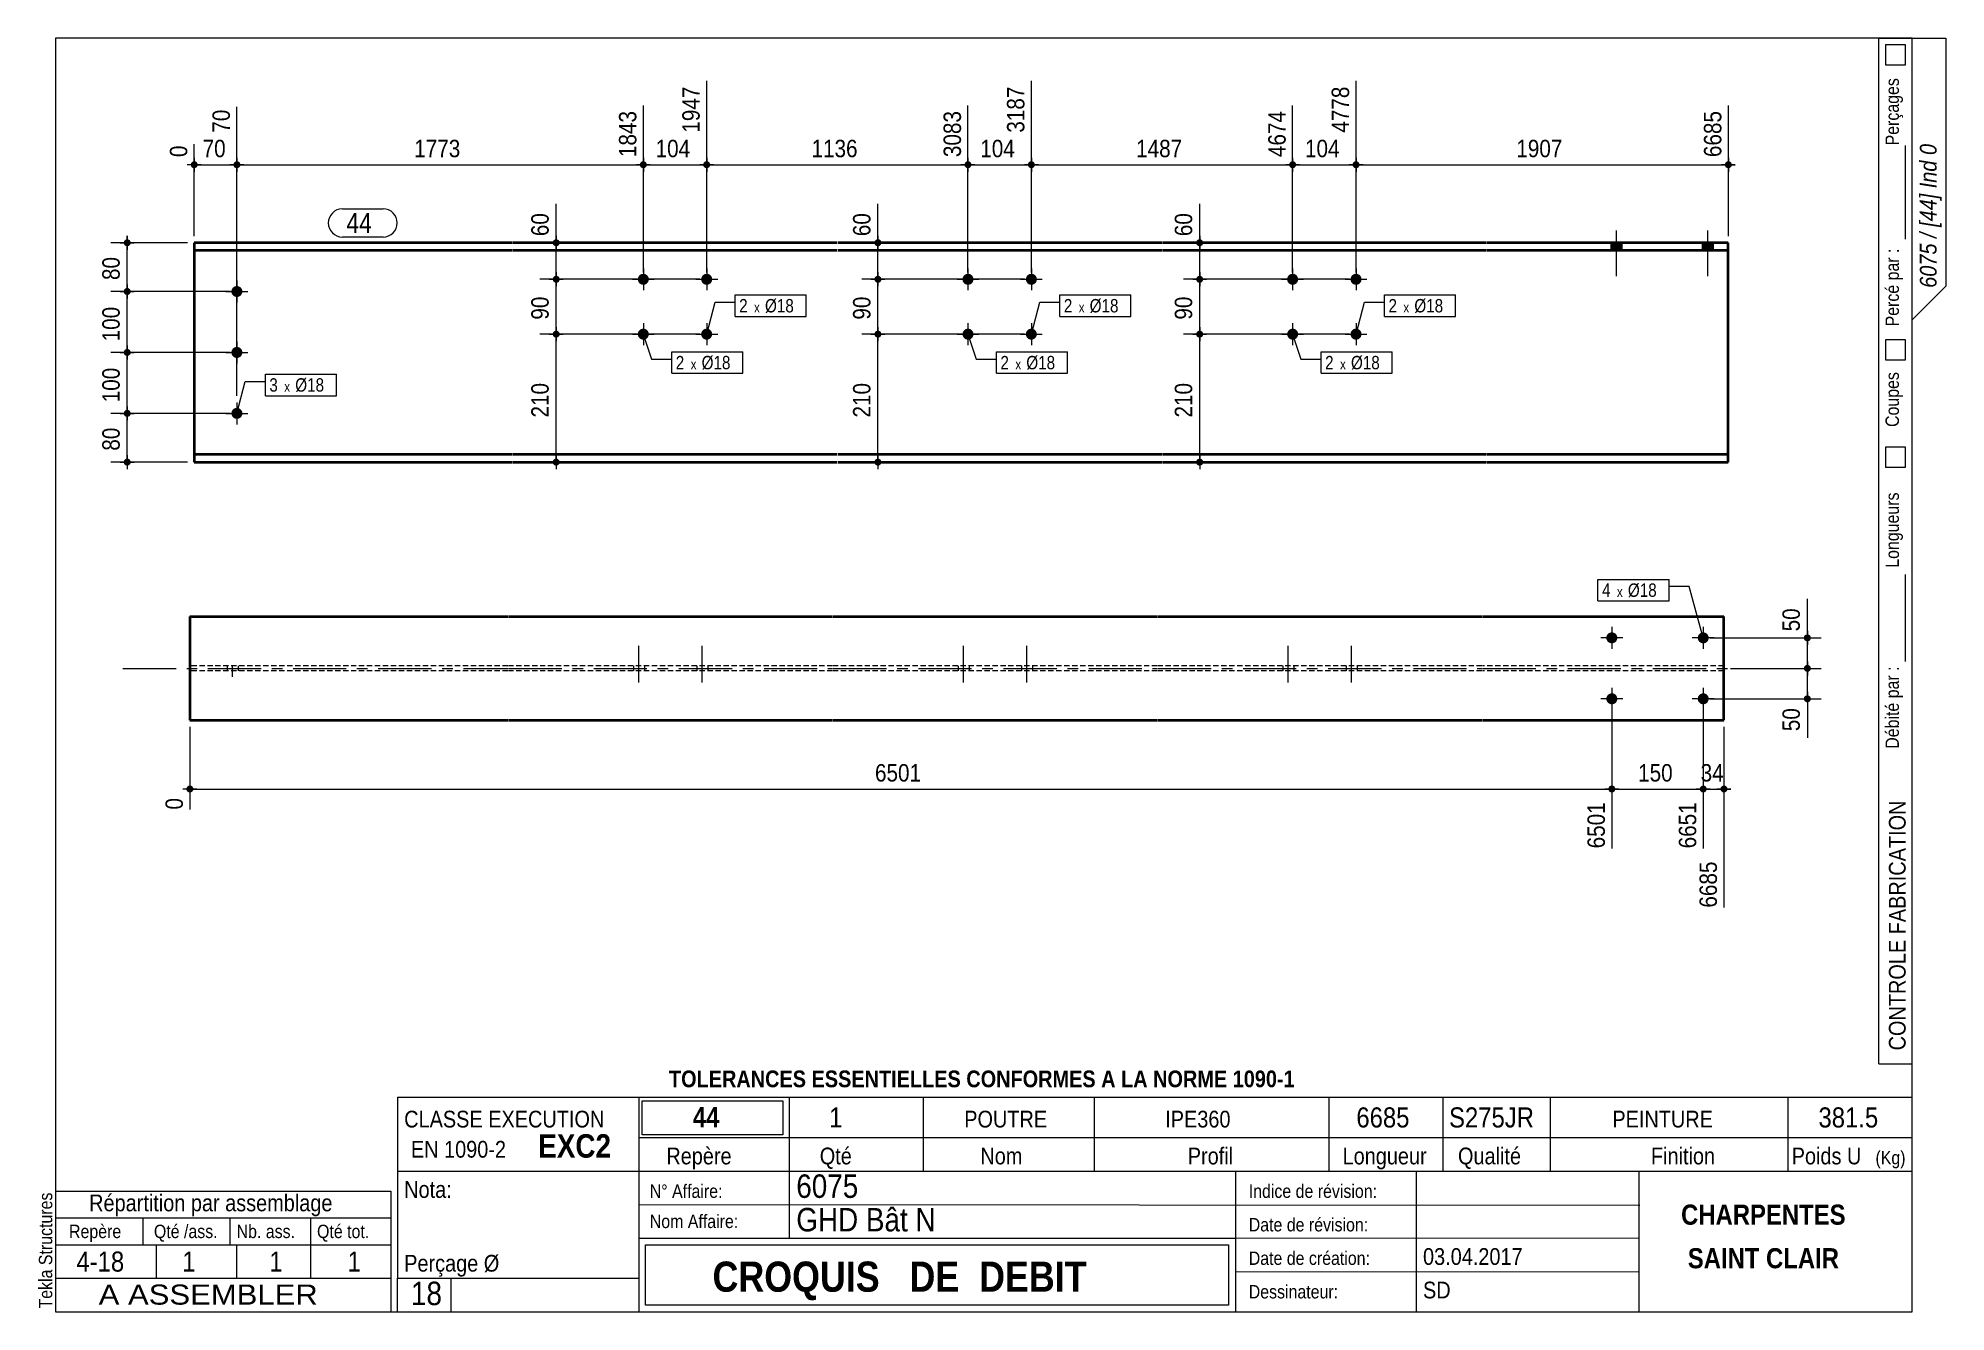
# Model space of a CAD drawing. Header units: millimetres. Extents: x 2 to 287, y 5 to 195.
import ezdxf

# ---------------------------------------------------------------- set-up
doc = ezdxf.new("R2010")
doc.units = ezdxf.units.MM
for name, pattern in [('AXES', [12.7, 7.9375, -1.5875, 1.5875, -1.5875]), ('CACHE2', [1.190625, 0.79375, -0.396875]), ('INTERROMPUX2', [9.525, 6.35, -3.175])]:
    doc.linetypes.add(name, pattern=pattern)
for name, color, linetype, lineweight in [('Autre type objet', 1, 'Continuous', 0), ('Axe', 1, 'Continuous', 0), ('Boulon', 7, 'Continuous', 0), ('Cache', 7, 'Continuous', 0), ('Cotation', 7, 'Continuous', 0), ('Désignation boulon', 3, 'Continuous', 0), ('Feuille dessin', 5, 'Continuous', 0), ('Piece', 2, 'Continuous', 0), ('Repère pièce', 3, 'Continuous', 0)]:
    doc.layers.add(name, color=color, linetype=linetype, lineweight=lineweight)
doc.styles.add('ARIAL', font='ARIAL.TTF')
doc.styles.add('ARIAL_BOLD', font='ARIALBD.TTF')
doc.styles.add('ARIAL_ITALIC', font='ARIALI.TTF')
doc.styles.add('ARIAL_NARROW', font='ARIAL.TTF')
doc.styles.add('COMIC_SANS_MS', font='COMIC.TTF')

# ---------------------------------------------------------------- blocks, each defined once
blk = doc.blocks.new('*A1')
at = {"layer": 'Boulon'}
for points in [[(101.31, 159.07), (101.32, 159.11), (101.32, 159.15), (101.33, 159.19), (101.34, 159.23), (101.35, 159.26), (101.36, 159.3), (101.37, 159.34), (101.39, 159.38), (101.41, 159.41), (101.43, 159.45), (101.45, 159.48), (101.47, 159.51), (101.5, 159.55), (101.52, 159.58), (101.55, 159.6), (101.58, 159.63), (101.61, 159.66), (101.64, 159.68), (101.68, 159.71), (101.71, 159.73), (101.74, 159.75), (101.78, 159.77), (101.82, 159.78), (101.85, 159.8), (101.89, 159.81), (101.93, 159.82), (101.97, 159.83), (102.01, 159.84), (102.05, 159.84), (102.09, 159.84), (102.13, 159.84), (102.17, 159.84), (102.21, 159.84), (102.25, 159.84), (102.29, 159.83), (102.33, 159.82), (102.37, 159.81), (102.41, 159.8), (102.44, 159.78), (102.48, 159.77), (102.52, 159.75), (102.55, 159.73), (102.59, 159.71), (102.62, 159.68), (102.65, 159.66), (102.68, 159.63), (102.71, 159.6), (102.74, 159.58), (102.76, 159.55), (102.79, 159.51), (102.81, 159.48), (102.83, 159.45), (102.85, 159.41), (102.87, 159.38), (102.89, 159.34), (102.9, 159.3), (102.91, 159.26), (102.92, 159.23), (102.93, 159.19), (102.94, 159.15), (102.94, 159.11), (102.95, 159.07), (102.95, 159.03), (102.95, 158.99), (102.94, 158.95), (102.94, 158.91), (102.93, 158.87), (102.92, 158.83), (102.91, 158.79), (102.9, 158.75), (102.89, 158.71), (102.87, 158.68), (102.85, 158.64), (102.83, 158.61), (102.81, 158.57), (102.79, 158.54), (102.76, 158.51), (102.74, 158.48), (102.71, 158.45), (102.68, 158.42), (102.65, 158.39), (102.62, 158.37), (102.59, 158.35), (102.55, 158.32), (102.52, 158.3), (102.48, 158.29), (102.44, 158.27), (102.41, 158.26), (102.37, 158.24), (102.33, 158.23), (102.29, 158.22), (102.25, 158.22), (102.21, 158.21), (102.17, 158.21), (102.13, 158.21), (102.09, 158.21), (102.05, 158.21), (102.01, 158.22), (101.97, 158.22), (101.93, 158.23), (101.89, 158.24), (101.85, 158.26), (101.82, 158.27), (101.78, 158.29), (101.74, 158.3), (101.71, 158.32), (101.68, 158.35), (101.64, 158.37), (101.61, 158.39), (101.58, 158.42), (101.55, 158.45), (101.52, 158.48), (101.5, 158.51), (101.47, 158.54), (101.45, 158.57), (101.43, 158.61), (101.41, 158.64), (101.39, 158.68), (101.37, 158.71), (101.36, 158.75), (101.35, 158.79), (101.34, 158.83), (101.33, 158.87), (101.32, 158.91), (101.32, 158.95), (101.31, 158.99), (101.31, 159.03)], [(101.31, 150.88), (101.32, 150.92), (101.32, 150.96), (101.33, 151), (101.34, 151.04), (101.35, 151.08), (101.36, 151.12), (101.37, 151.16), (101.39, 151.19), (101.41, 151.23), (101.43, 151.27), (101.45, 151.3), (101.47, 151.33), (101.5, 151.36), (101.52, 151.39), (101.55, 151.42), (101.58, 151.45), (101.61, 151.48), (101.64, 151.5), (101.68, 151.52), (101.71, 151.55), (101.74, 151.57), (101.78, 151.58), (101.82, 151.6), (101.85, 151.61), (101.89, 151.63), (101.93, 151.64), (101.97, 151.65), (102.01, 151.65), (102.05, 151.66), (102.09, 151.66), (102.13, 151.66), (102.17, 151.66), (102.21, 151.66), (102.25, 151.65), (102.29, 151.65), (102.33, 151.64), (102.37, 151.63), (102.41, 151.61), (102.44, 151.6), (102.48, 151.58), (102.52, 151.57), (102.55, 151.55), (102.59, 151.52), (102.62, 151.5), (102.65, 151.48), (102.68, 151.45), (102.71, 151.42), (102.74, 151.39), (102.76, 151.36), (102.79, 151.33), (102.81, 151.3), (102.83, 151.27), (102.85, 151.23), (102.87, 151.19), (102.89, 151.16), (102.9, 151.12), (102.91, 151.08), (102.92, 151.04), (102.93, 151), (102.94, 150.96), (102.94, 150.92), (102.95, 150.88), (102.95, 150.84), (102.95, 150.8), (102.94, 150.76), (102.94, 150.72), (102.93, 150.68), (102.92, 150.65), (102.91, 150.61), (102.9, 150.57), (102.89, 150.53), (102.87, 150.49), (102.85, 150.46), (102.83, 150.42), (102.81, 150.39), (102.79, 150.36), (102.76, 150.33), (102.74, 150.29), (102.71, 150.27), (102.68, 150.24), (102.65, 150.21), (102.62, 150.19), (102.59, 150.16), (102.55, 150.14), (102.52, 150.12), (102.48, 150.1), (102.44, 150.09), (102.41, 150.07), (102.37, 150.06), (102.33, 150.05), (102.29, 150.04), (102.25, 150.04), (102.21, 150.03), (102.17, 150.03), (102.13, 150.03), (102.09, 150.03), (102.05, 150.03), (102.01, 150.04), (101.97, 150.04), (101.93, 150.05), (101.89, 150.06), (101.85, 150.07), (101.82, 150.09), (101.78, 150.1), (101.74, 150.12), (101.71, 150.14), (101.68, 150.16), (101.64, 150.19), (101.61, 150.21), (101.58, 150.24), (101.55, 150.27), (101.52, 150.29), (101.5, 150.33), (101.47, 150.36), (101.45, 150.39), (101.43, 150.42), (101.41, 150.46), (101.39, 150.49), (101.37, 150.53), (101.36, 150.57), (101.35, 150.61), (101.34, 150.65), (101.33, 150.68), (101.32, 150.72), (101.32, 150.76), (101.31, 150.8), (101.31, 150.84)]]:
    blk.add_hatch(color=256, dxfattribs=at).paths.add_polyline_path(points, flags=17)
at = {"layer": 'Boulon', "linetype": 'Continuous', "lineweight": 0}
for p, q in [((102.13, 160.66), (102.13, 157.39)), ((100.49, 159.03), (103.77, 159.03)), ((100.49, 150.84), (103.77, 150.84)), ((102.13, 152.48), (102.13, 149.21))]:
    blk.add_line(p, q, dxfattribs=at)
blk = doc.blocks.new('*A2')
at = {"layer": 'Boulon'}
for points in [[(91.86, 159.07), (91.86, 159.11), (91.87, 159.15), (91.87, 159.19), (91.88, 159.23), (91.89, 159.26), (91.91, 159.3), (91.92, 159.34), (91.94, 159.38), (91.95, 159.41), (91.97, 159.45), (92, 159.48), (92.02, 159.51), (92.04, 159.55), (92.07, 159.58), (92.1, 159.6), (92.13, 159.63), (92.16, 159.66), (92.19, 159.68), (92.22, 159.71), (92.26, 159.73), (92.29, 159.75), (92.33, 159.77), (92.36, 159.78), (92.4, 159.8), (92.44, 159.81), (92.48, 159.82), (92.52, 159.83), (92.56, 159.84), (92.6, 159.84), (92.64, 159.84), (92.68, 159.84), (92.72, 159.84), (92.76, 159.84), (92.8, 159.84), (92.84, 159.83), (92.87, 159.82), (92.91, 159.81), (92.95, 159.8), (92.99, 159.78), (93.03, 159.77), (93.06, 159.75), (93.1, 159.73), (93.13, 159.71), (93.16, 159.68), (93.2, 159.66), (93.23, 159.63), (93.25, 159.6), (93.28, 159.58), (93.31, 159.55), (93.33, 159.51), (93.36, 159.48), (93.38, 159.45), (93.4, 159.41), (93.42, 159.38), (93.43, 159.34), (93.45, 159.3), (93.46, 159.26), (93.47, 159.23), (93.48, 159.19), (93.49, 159.15), (93.49, 159.11), (93.49, 159.07), (93.49, 159.03), (93.49, 158.99), (93.49, 158.95), (93.49, 158.91), (93.48, 158.87), (93.47, 158.83), (93.46, 158.79), (93.45, 158.75), (93.43, 158.71), (93.42, 158.68), (93.4, 158.64), (93.38, 158.61), (93.36, 158.57), (93.33, 158.54), (93.31, 158.51), (93.28, 158.48), (93.25, 158.45), (93.23, 158.42), (93.2, 158.39), (93.16, 158.37), (93.13, 158.35), (93.1, 158.32), (93.06, 158.3), (93.03, 158.29), (92.99, 158.27), (92.95, 158.26), (92.91, 158.24), (92.87, 158.23), (92.84, 158.22), (92.8, 158.22), (92.76, 158.21), (92.72, 158.21), (92.68, 158.21), (92.64, 158.21), (92.6, 158.21), (92.56, 158.22), (92.52, 158.22), (92.48, 158.23), (92.44, 158.24), (92.4, 158.26), (92.36, 158.27), (92.33, 158.29), (92.29, 158.3), (92.26, 158.32), (92.22, 158.35), (92.19, 158.37), (92.16, 158.39), (92.13, 158.42), (92.1, 158.45), (92.07, 158.48), (92.04, 158.51), (92.02, 158.54), (92, 158.57), (91.97, 158.61), (91.95, 158.64), (91.94, 158.68), (91.92, 158.71), (91.91, 158.75), (91.89, 158.79), (91.88, 158.83), (91.87, 158.87), (91.87, 158.91), (91.86, 158.95), (91.86, 158.99), (91.86, 159.03)], [(91.86, 150.88), (91.86, 150.92), (91.87, 150.96), (91.87, 151), (91.88, 151.04), (91.89, 151.08), (91.91, 151.12), (91.92, 151.16), (91.94, 151.19), (91.95, 151.23), (91.97, 151.27), (92, 151.3), (92.02, 151.33), (92.04, 151.36), (92.07, 151.39), (92.1, 151.42), (92.13, 151.45), (92.16, 151.48), (92.19, 151.5), (92.22, 151.52), (92.26, 151.55), (92.29, 151.57), (92.33, 151.58), (92.36, 151.6), (92.4, 151.61), (92.44, 151.63), (92.48, 151.64), (92.52, 151.65), (92.56, 151.65), (92.6, 151.66), (92.64, 151.66), (92.68, 151.66), (92.72, 151.66), (92.76, 151.66), (92.8, 151.65), (92.84, 151.65), (92.87, 151.64), (92.91, 151.63), (92.95, 151.61), (92.99, 151.6), (93.03, 151.58), (93.06, 151.57), (93.1, 151.55), (93.13, 151.52), (93.16, 151.5), (93.2, 151.48), (93.23, 151.45), (93.25, 151.42), (93.28, 151.39), (93.31, 151.36), (93.33, 151.33), (93.36, 151.3), (93.38, 151.27), (93.4, 151.23), (93.42, 151.19), (93.43, 151.16), (93.45, 151.12), (93.46, 151.08), (93.47, 151.04), (93.48, 151), (93.49, 150.96), (93.49, 150.92), (93.49, 150.88), (93.49, 150.84), (93.49, 150.8), (93.49, 150.76), (93.49, 150.72), (93.48, 150.68), (93.47, 150.65), (93.46, 150.61), (93.45, 150.57), (93.43, 150.53), (93.42, 150.49), (93.4, 150.46), (93.38, 150.42), (93.36, 150.39), (93.33, 150.36), (93.31, 150.33), (93.28, 150.29), (93.25, 150.27), (93.23, 150.24), (93.2, 150.21), (93.16, 150.19), (93.13, 150.16), (93.1, 150.14), (93.06, 150.12), (93.03, 150.1), (92.99, 150.09), (92.95, 150.07), (92.91, 150.06), (92.87, 150.05), (92.84, 150.04), (92.8, 150.04), (92.76, 150.03), (92.72, 150.03), (92.68, 150.03), (92.64, 150.03), (92.6, 150.03), (92.56, 150.04), (92.52, 150.04), (92.48, 150.05), (92.44, 150.06), (92.4, 150.07), (92.36, 150.09), (92.33, 150.1), (92.29, 150.12), (92.26, 150.14), (92.22, 150.16), (92.19, 150.19), (92.16, 150.21), (92.13, 150.24), (92.1, 150.27), (92.07, 150.29), (92.04, 150.33), (92.02, 150.36), (92, 150.39), (91.97, 150.42), (91.95, 150.46), (91.94, 150.49), (91.92, 150.53), (91.91, 150.57), (91.89, 150.61), (91.88, 150.65), (91.87, 150.68), (91.87, 150.72), (91.86, 150.76), (91.86, 150.8), (91.86, 150.84)]]:
    blk.add_hatch(color=256, dxfattribs=at).paths.add_polyline_path(points, flags=17)
at = {"layer": 'Boulon', "linetype": 'Continuous', "lineweight": 0}
for p, q in [((92.68, 160.66), (92.68, 157.39)), ((91.04, 159.03), (94.31, 159.03)), ((91.04, 150.84), (94.31, 150.84)), ((92.68, 152.48), (92.68, 149.21))]:
    blk.add_line(p, q, dxfattribs=at)
blk = doc.blocks.new('*A3')
at = {"layer": 'Boulon'}
for points in [[(149.75, 159.07), (149.75, 159.11), (149.76, 159.15), (149.77, 159.19), (149.77, 159.23), (149.79, 159.26), (149.8, 159.3), (149.81, 159.34), (149.83, 159.38), (149.85, 159.41), (149.87, 159.45), (149.89, 159.48), (149.91, 159.51), (149.94, 159.55), (149.96, 159.58), (149.99, 159.6), (150.02, 159.63), (150.05, 159.66), (150.08, 159.68), (150.11, 159.71), (150.15, 159.73), (150.18, 159.75), (150.22, 159.77), (150.26, 159.78), (150.29, 159.8), (150.33, 159.81), (150.37, 159.82), (150.41, 159.83), (150.45, 159.84), (150.49, 159.84), (150.53, 159.84), (150.57, 159.84), (150.61, 159.84), (150.65, 159.84), (150.69, 159.84), (150.73, 159.83), (150.77, 159.82), (150.81, 159.81), (150.84, 159.8), (150.88, 159.78), (150.92, 159.77), (150.95, 159.75), (150.99, 159.73), (151.02, 159.71), (151.06, 159.68), (151.09, 159.66), (151.12, 159.63), (151.15, 159.6), (151.17, 159.58), (151.2, 159.55), (151.23, 159.51), (151.25, 159.48), (151.27, 159.45), (151.29, 159.41), (151.31, 159.38), (151.32, 159.34), (151.34, 159.3), (151.35, 159.26), (151.36, 159.23), (151.37, 159.19), (151.38, 159.15), (151.38, 159.11), (151.39, 159.07), (151.39, 159.03), (151.39, 158.99), (151.38, 158.95), (151.38, 158.91), (151.37, 158.87), (151.36, 158.83), (151.35, 158.79), (151.34, 158.75), (151.32, 158.71), (151.31, 158.68), (151.29, 158.64), (151.27, 158.61), (151.25, 158.57), (151.23, 158.54), (151.2, 158.51), (151.17, 158.48), (151.15, 158.45), (151.12, 158.42), (151.09, 158.39), (151.06, 158.37), (151.02, 158.35), (150.99, 158.32), (150.95, 158.3), (150.92, 158.29), (150.88, 158.27), (150.84, 158.26), (150.81, 158.24), (150.77, 158.23), (150.73, 158.22), (150.69, 158.22), (150.65, 158.21), (150.61, 158.21), (150.57, 158.21), (150.53, 158.21), (150.49, 158.21), (150.45, 158.22), (150.41, 158.22), (150.37, 158.23), (150.33, 158.24), (150.29, 158.26), (150.26, 158.27), (150.22, 158.29), (150.18, 158.3), (150.15, 158.32), (150.11, 158.35), (150.08, 158.37), (150.05, 158.39), (150.02, 158.42), (149.99, 158.45), (149.96, 158.48), (149.94, 158.51), (149.91, 158.54), (149.89, 158.57), (149.87, 158.61), (149.85, 158.64), (149.83, 158.68), (149.81, 158.71), (149.8, 158.75), (149.79, 158.79), (149.77, 158.83), (149.77, 158.87), (149.76, 158.91), (149.75, 158.95), (149.75, 158.99), (149.75, 159.03)], [(149.75, 150.88), (149.75, 150.92), (149.76, 150.96), (149.77, 151), (149.77, 151.04), (149.79, 151.08), (149.8, 151.12), (149.81, 151.16), (149.83, 151.19), (149.85, 151.23), (149.87, 151.27), (149.89, 151.3), (149.91, 151.33), (149.94, 151.36), (149.96, 151.39), (149.99, 151.42), (150.02, 151.45), (150.05, 151.48), (150.08, 151.5), (150.11, 151.52), (150.15, 151.55), (150.18, 151.57), (150.22, 151.58), (150.26, 151.6), (150.29, 151.61), (150.33, 151.63), (150.37, 151.64), (150.41, 151.65), (150.45, 151.65), (150.49, 151.66), (150.53, 151.66), (150.57, 151.66), (150.61, 151.66), (150.65, 151.66), (150.69, 151.65), (150.73, 151.65), (150.77, 151.64), (150.81, 151.63), (150.84, 151.61), (150.88, 151.6), (150.92, 151.58), (150.95, 151.57), (150.99, 151.55), (151.02, 151.52), (151.06, 151.5), (151.09, 151.48), (151.12, 151.45), (151.15, 151.42), (151.17, 151.39), (151.2, 151.36), (151.23, 151.33), (151.25, 151.3), (151.27, 151.27), (151.29, 151.23), (151.31, 151.19), (151.32, 151.16), (151.34, 151.12), (151.35, 151.08), (151.36, 151.04), (151.37, 151), (151.38, 150.96), (151.38, 150.92), (151.39, 150.88), (151.39, 150.84), (151.39, 150.8), (151.38, 150.76), (151.38, 150.72), (151.37, 150.68), (151.36, 150.65), (151.35, 150.61), (151.34, 150.57), (151.32, 150.53), (151.31, 150.49), (151.29, 150.46), (151.27, 150.42), (151.25, 150.39), (151.23, 150.36), (151.2, 150.33), (151.17, 150.29), (151.15, 150.27), (151.12, 150.24), (151.09, 150.21), (151.06, 150.19), (151.02, 150.16), (150.99, 150.14), (150.95, 150.12), (150.92, 150.1), (150.88, 150.09), (150.84, 150.07), (150.81, 150.06), (150.77, 150.05), (150.73, 150.04), (150.69, 150.04), (150.65, 150.03), (150.61, 150.03), (150.57, 150.03), (150.53, 150.03), (150.49, 150.03), (150.45, 150.04), (150.41, 150.04), (150.37, 150.05), (150.33, 150.06), (150.29, 150.07), (150.26, 150.09), (150.22, 150.1), (150.18, 150.12), (150.15, 150.14), (150.11, 150.16), (150.08, 150.19), (150.05, 150.21), (150.02, 150.24), (149.99, 150.27), (149.96, 150.29), (149.94, 150.33), (149.91, 150.36), (149.89, 150.39), (149.87, 150.42), (149.85, 150.46), (149.83, 150.49), (149.81, 150.53), (149.8, 150.57), (149.79, 150.61), (149.77, 150.65), (149.77, 150.68), (149.76, 150.72), (149.75, 150.76), (149.75, 150.8), (149.75, 150.84)]]:
    blk.add_hatch(color=256, dxfattribs=at).paths.add_polyline_path(points, flags=17)
at = {"layer": 'Boulon', "linetype": 'Continuous', "lineweight": 0}
for p, q in [((150.57, 160.66), (150.57, 157.39)), ((148.93, 159.03), (152.2, 159.03)), ((148.93, 150.84), (152.2, 150.84)), ((150.57, 152.48), (150.57, 149.21))]:
    blk.add_line(p, q, dxfattribs=at)
blk = doc.blocks.new('*A4')
at = {"layer": 'Boulon'}
for points in [[(140.3, 159.07), (140.3, 159.11), (140.3, 159.15), (140.31, 159.19), (140.32, 159.23), (140.33, 159.26), (140.34, 159.3), (140.36, 159.34), (140.37, 159.38), (140.39, 159.41), (140.41, 159.45), (140.43, 159.48), (140.46, 159.51), (140.48, 159.55), (140.51, 159.58), (140.54, 159.6), (140.56, 159.63), (140.59, 159.66), (140.63, 159.68), (140.66, 159.71), (140.69, 159.73), (140.73, 159.75), (140.76, 159.77), (140.8, 159.78), (140.84, 159.8), (140.88, 159.81), (140.91, 159.82), (140.95, 159.83), (140.99, 159.84), (141.03, 159.84), (141.07, 159.84), (141.11, 159.84), (141.15, 159.84), (141.19, 159.84), (141.23, 159.84), (141.27, 159.83), (141.31, 159.82), (141.35, 159.81), (141.39, 159.8), (141.43, 159.78), (141.46, 159.77), (141.5, 159.75), (141.53, 159.73), (141.57, 159.71), (141.6, 159.68), (141.63, 159.66), (141.66, 159.63), (141.69, 159.6), (141.72, 159.58), (141.75, 159.55), (141.77, 159.51), (141.79, 159.48), (141.82, 159.45), (141.84, 159.41), (141.85, 159.38), (141.87, 159.34), (141.88, 159.3), (141.9, 159.26), (141.91, 159.23), (141.92, 159.19), (141.92, 159.15), (141.93, 159.11), (141.93, 159.07), (141.93, 159.03), (141.93, 158.99), (141.93, 158.95), (141.92, 158.91), (141.92, 158.87), (141.91, 158.83), (141.9, 158.79), (141.88, 158.75), (141.87, 158.71), (141.85, 158.68), (141.84, 158.64), (141.82, 158.61), (141.79, 158.57), (141.77, 158.54), (141.75, 158.51), (141.72, 158.48), (141.69, 158.45), (141.66, 158.42), (141.63, 158.39), (141.6, 158.37), (141.57, 158.35), (141.53, 158.32), (141.5, 158.3), (141.46, 158.29), (141.43, 158.27), (141.39, 158.26), (141.35, 158.24), (141.31, 158.23), (141.27, 158.22), (141.23, 158.22), (141.19, 158.21), (141.15, 158.21), (141.11, 158.21), (141.07, 158.21), (141.03, 158.21), (140.99, 158.22), (140.95, 158.22), (140.91, 158.23), (140.88, 158.24), (140.84, 158.26), (140.8, 158.27), (140.76, 158.29), (140.73, 158.3), (140.69, 158.32), (140.66, 158.35), (140.63, 158.37), (140.59, 158.39), (140.56, 158.42), (140.54, 158.45), (140.51, 158.48), (140.48, 158.51), (140.46, 158.54), (140.43, 158.57), (140.41, 158.61), (140.39, 158.64), (140.37, 158.68), (140.36, 158.71), (140.34, 158.75), (140.33, 158.79), (140.32, 158.83), (140.31, 158.87), (140.3, 158.91), (140.3, 158.95), (140.3, 158.99), (140.3, 159.03)], [(140.3, 150.88), (140.3, 150.92), (140.3, 150.96), (140.31, 151), (140.32, 151.04), (140.33, 151.08), (140.34, 151.12), (140.36, 151.16), (140.37, 151.19), (140.39, 151.23), (140.41, 151.27), (140.43, 151.3), (140.46, 151.33), (140.48, 151.36), (140.51, 151.39), (140.54, 151.42), (140.56, 151.45), (140.59, 151.48), (140.63, 151.5), (140.66, 151.52), (140.69, 151.55), (140.73, 151.57), (140.76, 151.58), (140.8, 151.6), (140.84, 151.61), (140.88, 151.63), (140.91, 151.64), (140.95, 151.65), (140.99, 151.65), (141.03, 151.66), (141.07, 151.66), (141.11, 151.66), (141.15, 151.66), (141.19, 151.66), (141.23, 151.65), (141.27, 151.65), (141.31, 151.64), (141.35, 151.63), (141.39, 151.61), (141.43, 151.6), (141.46, 151.58), (141.5, 151.57), (141.53, 151.55), (141.57, 151.52), (141.6, 151.5), (141.63, 151.48), (141.66, 151.45), (141.69, 151.42), (141.72, 151.39), (141.75, 151.36), (141.77, 151.33), (141.79, 151.3), (141.82, 151.27), (141.84, 151.23), (141.85, 151.19), (141.87, 151.16), (141.88, 151.12), (141.9, 151.08), (141.91, 151.04), (141.92, 151), (141.92, 150.96), (141.93, 150.92), (141.93, 150.88), (141.93, 150.84), (141.93, 150.8), (141.93, 150.76), (141.92, 150.72), (141.92, 150.68), (141.91, 150.65), (141.9, 150.61), (141.88, 150.57), (141.87, 150.53), (141.85, 150.49), (141.84, 150.46), (141.82, 150.42), (141.79, 150.39), (141.77, 150.36), (141.75, 150.33), (141.72, 150.29), (141.69, 150.27), (141.66, 150.24), (141.63, 150.21), (141.6, 150.19), (141.57, 150.16), (141.53, 150.14), (141.5, 150.12), (141.46, 150.1), (141.43, 150.09), (141.39, 150.07), (141.35, 150.06), (141.31, 150.05), (141.27, 150.04), (141.23, 150.04), (141.19, 150.03), (141.15, 150.03), (141.11, 150.03), (141.07, 150.03), (141.03, 150.03), (140.99, 150.04), (140.95, 150.04), (140.91, 150.05), (140.88, 150.06), (140.84, 150.07), (140.8, 150.09), (140.76, 150.1), (140.73, 150.12), (140.69, 150.14), (140.66, 150.16), (140.63, 150.19), (140.59, 150.21), (140.56, 150.24), (140.54, 150.27), (140.51, 150.29), (140.48, 150.33), (140.46, 150.36), (140.43, 150.39), (140.41, 150.42), (140.39, 150.46), (140.37, 150.49), (140.36, 150.53), (140.34, 150.57), (140.33, 150.61), (140.32, 150.65), (140.31, 150.68), (140.3, 150.72), (140.3, 150.76), (140.3, 150.8), (140.3, 150.84)]]:
    blk.add_hatch(color=256, dxfattribs=at).paths.add_polyline_path(points, flags=17)
at = {"layer": 'Boulon', "linetype": 'Continuous', "lineweight": 0}
for p, q in [((141.11, 160.66), (141.11, 157.39)), ((139.48, 159.03), (142.75, 159.03)), ((139.48, 150.84), (142.75, 150.84)), ((141.11, 152.48), (141.11, 149.21))]:
    blk.add_line(p, q, dxfattribs=at)
blk = doc.blocks.new('*A5')
at = {"layer": 'Boulon'}
for points in [[(31.23, 157.25), (31.23, 157.29), (31.23, 157.33), (31.24, 157.37), (31.25, 157.41), (31.26, 157.45), (31.27, 157.48), (31.29, 157.52), (31.3, 157.56), (31.32, 157.59), (31.34, 157.63), (31.36, 157.66), (31.39, 157.7), (31.41, 157.73), (31.44, 157.76), (31.47, 157.79), (31.49, 157.81), (31.52, 157.84), (31.56, 157.87), (31.59, 157.89), (31.62, 157.91), (31.66, 157.93), (31.69, 157.95), (31.73, 157.96), (31.77, 157.98), (31.81, 157.99), (31.84, 158), (31.88, 158.01), (31.92, 158.02), (31.96, 158.02), (32, 158.03), (32.04, 158.03), (32.08, 158.03), (32.12, 158.02), (32.16, 158.02), (32.2, 158.01), (32.24, 158), (32.28, 157.99), (32.32, 157.98), (32.36, 157.96), (32.39, 157.95), (32.43, 157.93), (32.46, 157.91), (32.5, 157.89), (32.53, 157.87), (32.56, 157.84), (32.59, 157.81), (32.62, 157.79), (32.65, 157.76), (32.68, 157.73), (32.7, 157.7), (32.72, 157.66), (32.75, 157.63), (32.77, 157.59), (32.78, 157.56), (32.8, 157.52), (32.81, 157.48), (32.83, 157.45), (32.84, 157.41), (32.85, 157.37), (32.85, 157.33), (32.86, 157.29), (32.86, 157.25), (32.86, 157.21), (32.86, 157.17), (32.86, 157.13), (32.85, 157.09), (32.85, 157.05), (32.84, 157.01), (32.83, 156.97), (32.81, 156.93), (32.8, 156.89), (32.78, 156.86), (32.77, 156.82), (32.75, 156.79), (32.72, 156.75), (32.7, 156.72), (32.68, 156.69), (32.65, 156.66), (32.62, 156.63), (32.59, 156.6), (32.56, 156.58), (32.53, 156.55), (32.5, 156.53), (32.46, 156.51), (32.43, 156.49), (32.39, 156.47), (32.36, 156.45), (32.32, 156.44), (32.28, 156.43), (32.24, 156.41), (32.2, 156.41), (32.16, 156.4), (32.12, 156.39), (32.08, 156.39), (32.04, 156.39), (32, 156.39), (31.96, 156.39), (31.92, 156.4), (31.88, 156.41), (31.84, 156.41), (31.81, 156.43), (31.77, 156.44), (31.73, 156.45), (31.69, 156.47), (31.66, 156.49), (31.62, 156.51), (31.59, 156.53), (31.56, 156.55), (31.52, 156.58), (31.49, 156.6), (31.47, 156.63), (31.44, 156.66), (31.41, 156.69), (31.39, 156.72), (31.36, 156.75), (31.34, 156.79), (31.32, 156.82), (31.3, 156.86), (31.29, 156.89), (31.27, 156.93), (31.26, 156.97), (31.25, 157.01), (31.24, 157.05), (31.23, 157.09), (31.23, 157.13), (31.23, 157.17), (31.23, 157.21)], [(31.23, 148.16), (31.23, 148.2), (31.23, 148.24), (31.24, 148.28), (31.25, 148.32), (31.26, 148.35), (31.27, 148.39), (31.29, 148.43), (31.3, 148.47), (31.32, 148.5), (31.34, 148.54), (31.36, 148.57), (31.39, 148.6), (31.41, 148.64), (31.44, 148.67), (31.47, 148.7), (31.49, 148.72), (31.52, 148.75), (31.56, 148.77), (31.59, 148.8), (31.62, 148.82), (31.66, 148.84), (31.69, 148.86), (31.73, 148.87), (31.77, 148.89), (31.81, 148.9), (31.84, 148.91), (31.88, 148.92), (31.92, 148.93), (31.96, 148.93), (32, 148.93), (32.04, 148.94), (32.08, 148.93), (32.12, 148.93), (32.16, 148.93), (32.2, 148.92), (32.24, 148.91), (32.28, 148.9), (32.32, 148.89), (32.36, 148.87), (32.39, 148.86), (32.43, 148.84), (32.46, 148.82), (32.5, 148.8), (32.53, 148.77), (32.56, 148.75), (32.59, 148.72), (32.62, 148.7), (32.65, 148.67), (32.68, 148.64), (32.7, 148.6), (32.72, 148.57), (32.75, 148.54), (32.77, 148.5), (32.78, 148.47), (32.8, 148.43), (32.81, 148.39), (32.83, 148.35), (32.84, 148.32), (32.85, 148.28), (32.85, 148.24), (32.86, 148.2), (32.86, 148.16), (32.86, 148.12), (32.86, 148.08), (32.86, 148.04), (32.85, 148), (32.85, 147.96), (32.84, 147.92), (32.83, 147.88), (32.81, 147.84), (32.8, 147.8), (32.78, 147.77), (32.77, 147.73), (32.75, 147.7), (32.72, 147.66), (32.7, 147.63), (32.68, 147.6), (32.65, 147.57), (32.62, 147.54), (32.59, 147.51), (32.56, 147.48), (32.53, 147.46), (32.5, 147.44), (32.46, 147.42), (32.43, 147.4), (32.39, 147.38), (32.36, 147.36), (32.32, 147.35), (32.28, 147.33), (32.24, 147.32), (32.2, 147.31), (32.16, 147.31), (32.12, 147.3), (32.08, 147.3), (32.04, 147.3), (32, 147.3), (31.96, 147.3), (31.92, 147.31), (31.88, 147.31), (31.84, 147.32), (31.81, 147.33), (31.77, 147.35), (31.73, 147.36), (31.69, 147.38), (31.66, 147.4), (31.62, 147.42), (31.59, 147.44), (31.56, 147.46), (31.52, 147.48), (31.49, 147.51), (31.47, 147.54), (31.44, 147.57), (31.41, 147.6), (31.39, 147.63), (31.36, 147.66), (31.34, 147.7), (31.32, 147.73), (31.3, 147.77), (31.29, 147.8), (31.27, 147.84), (31.26, 147.88), (31.25, 147.92), (31.24, 147.96), (31.23, 148), (31.23, 148.04), (31.23, 148.08), (31.23, 148.12)], [(31.23, 139.07), (31.23, 139.11), (31.23, 139.15), (31.24, 139.19), (31.25, 139.23), (31.26, 139.26), (31.27, 139.3), (31.29, 139.34), (31.3, 139.38), (31.32, 139.41), (31.34, 139.45), (31.36, 139.48), (31.39, 139.51), (31.41, 139.55), (31.44, 139.58), (31.47, 139.6), (31.49, 139.63), (31.52, 139.66), (31.56, 139.68), (31.59, 139.71), (31.62, 139.73), (31.66, 139.75), (31.69, 139.77), (31.73, 139.78), (31.77, 139.8), (31.81, 139.81), (31.84, 139.82), (31.88, 139.83), (31.92, 139.84), (31.96, 139.84), (32, 139.84), (32.04, 139.84), (32.08, 139.84), (32.12, 139.84), (32.16, 139.84), (32.2, 139.83), (32.24, 139.82), (32.28, 139.81), (32.32, 139.8), (32.36, 139.78), (32.39, 139.77), (32.43, 139.75), (32.46, 139.73), (32.5, 139.71), (32.53, 139.68), (32.56, 139.66), (32.59, 139.63), (32.62, 139.6), (32.65, 139.58), (32.68, 139.55), (32.7, 139.51), (32.72, 139.48), (32.75, 139.45), (32.77, 139.41), (32.78, 139.38), (32.8, 139.34), (32.81, 139.3), (32.83, 139.26), (32.84, 139.23), (32.85, 139.19), (32.85, 139.15), (32.86, 139.11), (32.86, 139.07), (32.86, 139.03), (32.86, 138.99), (32.86, 138.95), (32.85, 138.91), (32.85, 138.87), (32.84, 138.83), (32.83, 138.79), (32.81, 138.75), (32.8, 138.71), (32.78, 138.68), (32.77, 138.64), (32.75, 138.61), (32.72, 138.57), (32.7, 138.54), (32.68, 138.51), (32.65, 138.48), (32.62, 138.45), (32.59, 138.42), (32.56, 138.39), (32.53, 138.37), (32.5, 138.35), (32.46, 138.32), (32.43, 138.3), (32.39, 138.29), (32.36, 138.27), (32.32, 138.26), (32.28, 138.24), (32.24, 138.23), (32.2, 138.22), (32.16, 138.22), (32.12, 138.21), (32.08, 138.21), (32.04, 138.21), (32, 138.21), (31.96, 138.21), (31.92, 138.22), (31.88, 138.22), (31.84, 138.23), (31.81, 138.24), (31.77, 138.26), (31.73, 138.27), (31.69, 138.29), (31.66, 138.3), (31.62, 138.32), (31.59, 138.35), (31.56, 138.37), (31.52, 138.39), (31.49, 138.42), (31.47, 138.45), (31.44, 138.48), (31.41, 138.51), (31.39, 138.54), (31.36, 138.57), (31.34, 138.61), (31.32, 138.64), (31.3, 138.68), (31.29, 138.71), (31.27, 138.75), (31.26, 138.79), (31.25, 138.83), (31.24, 138.87), (31.23, 138.91), (31.23, 138.95), (31.23, 138.99), (31.23, 139.03)]]:
    blk.add_hatch(color=256, dxfattribs=at).paths.add_polyline_path(points, flags=17)
at = {"layer": 'Boulon', "linetype": 'Continuous', "lineweight": 0}
for p, q in [((30.41, 157.21), (33.68, 157.21)), ((32.04, 158.84), (32.04, 155.57)), ((30.41, 148.12), (33.68, 148.12)), ((32.04, 149.75), (32.04, 146.48)), ((32.04, 140.66), (32.04, 137.39)), ((30.41, 139.03), (33.68, 139.03))]:
    blk.add_line(p, q, dxfattribs=at)
blk = doc.blocks.new('*A6')
at = {"layer": 'Boulon'}
for points in [[(237, 163.33), (237, 164.48), (238.64, 164.48), (238.64, 163.33)], [(237, 163.33), (237, 164.48), (238.64, 164.48), (238.64, 163.33)], [(250.64, 163.33), (250.64, 164.48), (252.27, 164.48), (252.27, 163.33)], [(250.64, 163.33), (250.64, 164.48), (252.27, 164.48), (252.27, 163.33)]]:
    blk.add_hatch(color=256, dxfattribs=at).paths.add_polyline_path(points, flags=17)
at = {"layer": 'Boulon', "linetype": 'Continuous', "lineweight": 0}
for p, q in [((237.82, 166.3), (237.82, 159.48)), ((237.82, 166.3), (237.82, 159.48)), ((251.46, 166.3), (251.46, 159.48)), ((251.46, 166.3), (251.46, 159.48)), ((237, 164.48), (237, 163.33)), ((237, 164.48), (237, 163.33)), ((238.64, 164.48), (238.64, 163.33)), ((238.64, 164.48), (238.64, 163.33)), ((250.64, 164.48), (250.64, 163.33)), ((250.64, 164.48), (250.64, 163.33)), ((252.27, 164.48), (252.27, 163.33)), ((252.27, 164.48), (252.27, 163.33))]:
    blk.add_line(p, q, dxfattribs=at)
blk = doc.blocks.new('*A7')
at = {"layer": 'Boulon'}
for points in [[(198.19, 159.07), (198.19, 159.11), (198.2, 159.15), (198.2, 159.19), (198.21, 159.23), (198.22, 159.26), (198.24, 159.3), (198.25, 159.34), (198.27, 159.38), (198.28, 159.41), (198.3, 159.45), (198.33, 159.48), (198.35, 159.51), (198.37, 159.55), (198.4, 159.58), (198.43, 159.6), (198.46, 159.63), (198.49, 159.66), (198.52, 159.68), (198.55, 159.71), (198.59, 159.73), (198.62, 159.75), (198.66, 159.77), (198.69, 159.78), (198.73, 159.8), (198.77, 159.81), (198.81, 159.82), (198.85, 159.83), (198.89, 159.84), (198.93, 159.84), (198.97, 159.84), (199.01, 159.84), (199.05, 159.84), (199.09, 159.84), (199.13, 159.84), (199.17, 159.83), (199.2, 159.82), (199.24, 159.81), (199.28, 159.8), (199.32, 159.78), (199.36, 159.77), (199.39, 159.75), (199.43, 159.73), (199.46, 159.71), (199.49, 159.68), (199.52, 159.66), (199.56, 159.63), (199.58, 159.6), (199.61, 159.58), (199.64, 159.55), (199.66, 159.51), (199.69, 159.48), (199.71, 159.45), (199.73, 159.41), (199.75, 159.38), (199.76, 159.34), (199.78, 159.3), (199.79, 159.26), (199.8, 159.23), (199.81, 159.19), (199.81, 159.15), (199.82, 159.11), (199.82, 159.07), (199.82, 159.03), (199.82, 158.99), (199.82, 158.95), (199.81, 158.91), (199.81, 158.87), (199.8, 158.83), (199.79, 158.79), (199.78, 158.75), (199.76, 158.71), (199.75, 158.68), (199.73, 158.64), (199.71, 158.61), (199.69, 158.57), (199.66, 158.54), (199.64, 158.51), (199.61, 158.48), (199.58, 158.45), (199.56, 158.42), (199.52, 158.39), (199.49, 158.37), (199.46, 158.35), (199.43, 158.32), (199.39, 158.3), (199.36, 158.29), (199.32, 158.27), (199.28, 158.26), (199.24, 158.24), (199.2, 158.23), (199.17, 158.22), (199.13, 158.22), (199.09, 158.21), (199.05, 158.21), (199.01, 158.21), (198.97, 158.21), (198.93, 158.21), (198.89, 158.22), (198.85, 158.22), (198.81, 158.23), (198.77, 158.24), (198.73, 158.26), (198.69, 158.27), (198.66, 158.29), (198.62, 158.3), (198.59, 158.32), (198.55, 158.35), (198.52, 158.37), (198.49, 158.39), (198.46, 158.42), (198.43, 158.45), (198.4, 158.48), (198.37, 158.51), (198.35, 158.54), (198.33, 158.57), (198.3, 158.61), (198.28, 158.64), (198.27, 158.68), (198.25, 158.71), (198.24, 158.75), (198.22, 158.79), (198.21, 158.83), (198.2, 158.87), (198.2, 158.91), (198.19, 158.95), (198.19, 158.99), (198.19, 159.03)], [(198.19, 150.88), (198.19, 150.92), (198.2, 150.96), (198.2, 151), (198.21, 151.04), (198.22, 151.08), (198.24, 151.12), (198.25, 151.16), (198.27, 151.19), (198.28, 151.23), (198.3, 151.27), (198.33, 151.3), (198.35, 151.33), (198.37, 151.36), (198.4, 151.39), (198.43, 151.42), (198.46, 151.45), (198.49, 151.48), (198.52, 151.5), (198.55, 151.52), (198.59, 151.55), (198.62, 151.57), (198.66, 151.58), (198.69, 151.6), (198.73, 151.61), (198.77, 151.63), (198.81, 151.64), (198.85, 151.65), (198.89, 151.65), (198.93, 151.66), (198.97, 151.66), (199.01, 151.66), (199.05, 151.66), (199.09, 151.66), (199.13, 151.65), (199.17, 151.65), (199.2, 151.64), (199.24, 151.63), (199.28, 151.61), (199.32, 151.6), (199.36, 151.58), (199.39, 151.57), (199.43, 151.55), (199.46, 151.52), (199.49, 151.5), (199.52, 151.48), (199.56, 151.45), (199.58, 151.42), (199.61, 151.39), (199.64, 151.36), (199.66, 151.33), (199.69, 151.3), (199.71, 151.27), (199.73, 151.23), (199.75, 151.19), (199.76, 151.16), (199.78, 151.12), (199.79, 151.08), (199.8, 151.04), (199.81, 151), (199.81, 150.96), (199.82, 150.92), (199.82, 150.88), (199.82, 150.84), (199.82, 150.8), (199.82, 150.76), (199.81, 150.72), (199.81, 150.68), (199.8, 150.65), (199.79, 150.61), (199.78, 150.57), (199.76, 150.53), (199.75, 150.49), (199.73, 150.46), (199.71, 150.42), (199.69, 150.39), (199.66, 150.36), (199.64, 150.33), (199.61, 150.29), (199.58, 150.27), (199.56, 150.24), (199.52, 150.21), (199.49, 150.19), (199.46, 150.16), (199.43, 150.14), (199.39, 150.12), (199.36, 150.1), (199.32, 150.09), (199.28, 150.07), (199.24, 150.06), (199.2, 150.05), (199.17, 150.04), (199.13, 150.04), (199.09, 150.03), (199.05, 150.03), (199.01, 150.03), (198.97, 150.03), (198.93, 150.03), (198.89, 150.04), (198.85, 150.04), (198.81, 150.05), (198.77, 150.06), (198.73, 150.07), (198.69, 150.09), (198.66, 150.1), (198.62, 150.12), (198.59, 150.14), (198.55, 150.16), (198.52, 150.19), (198.49, 150.21), (198.46, 150.24), (198.43, 150.27), (198.4, 150.29), (198.37, 150.33), (198.35, 150.36), (198.33, 150.39), (198.3, 150.42), (198.28, 150.46), (198.27, 150.49), (198.25, 150.53), (198.24, 150.57), (198.22, 150.61), (198.21, 150.65), (198.2, 150.68), (198.2, 150.72), (198.19, 150.76), (198.19, 150.8), (198.19, 150.84)]]:
    blk.add_hatch(color=256, dxfattribs=at).paths.add_polyline_path(points, flags=17)
at = {"layer": 'Boulon', "linetype": 'Continuous', "lineweight": 0}
for p, q in [((199.01, 160.66), (199.01, 157.39)), ((197.37, 159.03), (200.64, 159.03)), ((197.37, 150.84), (200.64, 150.84)), ((199.01, 152.48), (199.01, 149.21))]:
    blk.add_line(p, q, dxfattribs=at)
blk = doc.blocks.new('*A8')
at = {"layer": 'Boulon'}
for points in [[(188.73, 159.07), (188.74, 159.11), (188.74, 159.15), (188.75, 159.19), (188.76, 159.23), (188.77, 159.26), (188.78, 159.3), (188.8, 159.34), (188.81, 159.38), (188.83, 159.41), (188.85, 159.45), (188.87, 159.48), (188.89, 159.51), (188.92, 159.55), (188.94, 159.58), (188.97, 159.6), (189, 159.63), (189.03, 159.66), (189.06, 159.68), (189.1, 159.71), (189.13, 159.73), (189.17, 159.75), (189.2, 159.77), (189.24, 159.78), (189.28, 159.8), (189.31, 159.81), (189.35, 159.82), (189.39, 159.83), (189.43, 159.84), (189.47, 159.84), (189.51, 159.84), (189.55, 159.84), (189.59, 159.84), (189.63, 159.84), (189.67, 159.84), (189.71, 159.83), (189.75, 159.82), (189.79, 159.81), (189.83, 159.8), (189.86, 159.78), (189.9, 159.77), (189.94, 159.75), (189.97, 159.73), (190.01, 159.71), (190.04, 159.68), (190.07, 159.66), (190.1, 159.63), (190.13, 159.6), (190.16, 159.58), (190.18, 159.55), (190.21, 159.51), (190.23, 159.48), (190.25, 159.45), (190.27, 159.41), (190.29, 159.38), (190.31, 159.34), (190.32, 159.3), (190.33, 159.26), (190.34, 159.23), (190.35, 159.19), (190.36, 159.15), (190.37, 159.11), (190.37, 159.07), (190.37, 159.03), (190.37, 158.99), (190.37, 158.95), (190.36, 158.91), (190.35, 158.87), (190.34, 158.83), (190.33, 158.79), (190.32, 158.75), (190.31, 158.71), (190.29, 158.68), (190.27, 158.64), (190.25, 158.61), (190.23, 158.57), (190.21, 158.54), (190.18, 158.51), (190.16, 158.48), (190.13, 158.45), (190.1, 158.42), (190.07, 158.39), (190.04, 158.37), (190.01, 158.35), (189.97, 158.32), (189.94, 158.3), (189.9, 158.29), (189.86, 158.27), (189.83, 158.26), (189.79, 158.24), (189.75, 158.23), (189.71, 158.22), (189.67, 158.22), (189.63, 158.21), (189.59, 158.21), (189.55, 158.21), (189.51, 158.21), (189.47, 158.21), (189.43, 158.22), (189.39, 158.22), (189.35, 158.23), (189.31, 158.24), (189.28, 158.26), (189.24, 158.27), (189.2, 158.29), (189.17, 158.3), (189.13, 158.32), (189.1, 158.35), (189.06, 158.37), (189.03, 158.39), (189, 158.42), (188.97, 158.45), (188.94, 158.48), (188.92, 158.51), (188.89, 158.54), (188.87, 158.57), (188.85, 158.61), (188.83, 158.64), (188.81, 158.68), (188.8, 158.71), (188.78, 158.75), (188.77, 158.79), (188.76, 158.83), (188.75, 158.87), (188.74, 158.91), (188.74, 158.95), (188.73, 158.99), (188.73, 159.03)], [(188.73, 150.88), (188.74, 150.92), (188.74, 150.96), (188.75, 151), (188.76, 151.04), (188.77, 151.08), (188.78, 151.12), (188.8, 151.16), (188.81, 151.19), (188.83, 151.23), (188.85, 151.27), (188.87, 151.3), (188.89, 151.33), (188.92, 151.36), (188.94, 151.39), (188.97, 151.42), (189, 151.45), (189.03, 151.48), (189.06, 151.5), (189.1, 151.52), (189.13, 151.55), (189.17, 151.57), (189.2, 151.58), (189.24, 151.6), (189.28, 151.61), (189.31, 151.63), (189.35, 151.64), (189.39, 151.65), (189.43, 151.65), (189.47, 151.66), (189.51, 151.66), (189.55, 151.66), (189.59, 151.66), (189.63, 151.66), (189.67, 151.65), (189.71, 151.65), (189.75, 151.64), (189.79, 151.63), (189.83, 151.61), (189.86, 151.6), (189.9, 151.58), (189.94, 151.57), (189.97, 151.55), (190.01, 151.52), (190.04, 151.5), (190.07, 151.48), (190.1, 151.45), (190.13, 151.42), (190.16, 151.39), (190.18, 151.36), (190.21, 151.33), (190.23, 151.3), (190.25, 151.27), (190.27, 151.23), (190.29, 151.19), (190.31, 151.16), (190.32, 151.12), (190.33, 151.08), (190.34, 151.04), (190.35, 151), (190.36, 150.96), (190.37, 150.92), (190.37, 150.88), (190.37, 150.84), (190.37, 150.8), (190.37, 150.76), (190.36, 150.72), (190.35, 150.68), (190.34, 150.65), (190.33, 150.61), (190.32, 150.57), (190.31, 150.53), (190.29, 150.49), (190.27, 150.46), (190.25, 150.42), (190.23, 150.39), (190.21, 150.36), (190.18, 150.33), (190.16, 150.29), (190.13, 150.27), (190.1, 150.24), (190.07, 150.21), (190.04, 150.19), (190.01, 150.16), (189.97, 150.14), (189.94, 150.12), (189.9, 150.1), (189.86, 150.09), (189.83, 150.07), (189.79, 150.06), (189.75, 150.05), (189.71, 150.04), (189.67, 150.04), (189.63, 150.03), (189.59, 150.03), (189.55, 150.03), (189.51, 150.03), (189.47, 150.03), (189.43, 150.04), (189.39, 150.04), (189.35, 150.05), (189.31, 150.06), (189.28, 150.07), (189.24, 150.09), (189.2, 150.1), (189.17, 150.12), (189.13, 150.14), (189.1, 150.16), (189.06, 150.19), (189.03, 150.21), (189, 150.24), (188.97, 150.27), (188.94, 150.29), (188.92, 150.33), (188.89, 150.36), (188.87, 150.39), (188.85, 150.42), (188.83, 150.46), (188.81, 150.49), (188.8, 150.53), (188.78, 150.57), (188.77, 150.61), (188.76, 150.65), (188.75, 150.68), (188.74, 150.72), (188.74, 150.76), (188.73, 150.8), (188.73, 150.84)]]:
    blk.add_hatch(color=256, dxfattribs=at).paths.add_polyline_path(points, flags=17)
at = {"layer": 'Boulon', "linetype": 'Continuous', "lineweight": 0}
for p, q in [((189.55, 160.66), (189.55, 157.39)), ((187.91, 159.03), (191.19, 159.03)), ((187.91, 150.84), (191.19, 150.84)), ((189.55, 152.48), (189.55, 149.21))]:
    blk.add_line(p, q, dxfattribs=at)
blk = doc.blocks.new('*A9')
at = {"layer": 'Piece', "color": 2, "linetype": 'Continuous', "lineweight": 40}
for p, q in [((25.68, 164.480746), (25.68, 131.753473)), ((73.134545, 164.480746), (25.68, 164.480746)), ((73.134545, 163.3262), (25.68, 163.3262)), ((121.572074, 164.480746), (73.234545, 164.480746)), ((121.572074, 163.3262), (73.234545, 163.3262)), ((170.009602, 164.480746), (121.672074, 164.480746)), ((170.009602, 163.3262), (121.672074, 163.3262)), ((218.447131, 164.480746), (170.109602, 164.480746)), ((218.447131, 163.3262), (170.109602, 163.3262)), ((254.546261, 164.480746), (218.547131, 164.480746)), ((254.546261, 163.3262), (218.547131, 163.3262)), ((254.546261, 131.753473), (254.546261, 164.480746)), ((73.134545, 132.908018), (25.68, 132.908018)), ((25.68, 131.753473), (73.134545, 131.753473)), ((121.572074, 132.908018), (73.234545, 132.908018)), ((73.234545, 131.753473), (121.572074, 131.753473)), ((170.009602, 132.908018), (121.672074, 132.908018)), ((121.672074, 131.753473), (170.009602, 131.753473)), ((218.447131, 132.908018), (170.109602, 132.908018)), ((170.109602, 131.753473), (218.447131, 131.753473)), ((254.546261, 132.908018), (218.547131, 132.908018)), ((218.547131, 131.753473), (254.546261, 131.753473))]:
    blk.add_line(p, q, dxfattribs=at)
blk = doc.blocks.new('*A10')
at = {"layer": 'Boulon', "linetype": 'INTERROMPUX2', "lineweight": 0}
for p, q in [((101.478964, 98.903144), (101.478964, 104.357689)), ((101.478964, 98.903144), (101.478964, 104.357689)), ((100.660782, 101.357689), (100.660782, 100.630417)), ((100.660782, 101.357689), (100.660782, 100.630417)), ((102.297146, 101.357689), (102.297146, 100.630417)), ((102.297146, 101.357689), (102.297146, 100.630417))]:
    blk.add_line(p, q, dxfattribs=at)
blk = doc.blocks.new('*A11')
at = {"layer": 'Boulon', "linetype": 'INTERROMPUX2', "lineweight": 0}
for p, q in [((92.024418, 98.903144), (92.024418, 104.357689)), ((92.024418, 98.903144), (92.024418, 104.357689)), ((91.206237, 101.357689), (91.206237, 100.630417)), ((91.206237, 101.357689), (91.206237, 100.630417)), ((92.8426, 101.357689), (92.8426, 100.630417)), ((92.8426, 101.357689), (92.8426, 100.630417))]:
    blk.add_line(p, q, dxfattribs=at)
blk = doc.blocks.new('*A12')
at = {"layer": 'Boulon', "linetype": 'INTERROMPUX2', "lineweight": 0}
for p, q in [((149.916492, 98.903144), (149.916492, 104.357689)), ((149.916492, 98.903144), (149.916492, 104.357689)), ((149.09831, 101.357689), (149.09831, 100.630417)), ((149.09831, 101.357689), (149.09831, 100.630417)), ((150.734674, 101.357689), (150.734674, 100.630417)), ((150.734674, 101.357689), (150.734674, 100.630417))]:
    blk.add_line(p, q, dxfattribs=at)
blk = doc.blocks.new('*A13')
at = {"layer": 'Boulon', "linetype": 'INTERROMPUX2', "lineweight": 0}
for p, q in [((140.461947, 98.903144), (140.461947, 104.357689)), ((140.461947, 98.903144), (140.461947, 104.357689)), ((139.643765, 101.357689), (139.643765, 100.630417)), ((139.643765, 101.357689), (139.643765, 100.630417)), ((141.280129, 101.357689), (141.280129, 100.630417)), ((141.280129, 101.357689), (141.280129, 100.630417))]:
    blk.add_line(p, q, dxfattribs=at)
blk = doc.blocks.new('*A14')
at = {"layer": 'Boulon', "linetype": 'INTERROMPUX2', "lineweight": 0}
for p, q in [((30.573796, 101.357689), (30.573796, 100.630417)), ((30.573796, 101.357689), (30.573796, 100.630417)), ((30.573796, 101.357689), (30.573796, 100.630417)), ((31.391978, 99.721326), (31.391978, 101.357689)), ((31.391978, 99.721326), (31.391978, 101.357689)), ((31.391978, 99.721326), (31.391978, 101.357689)), ((32.21016, 101.357689), (32.21016, 100.630417)), ((32.21016, 101.357689), (32.21016, 100.630417)), ((32.21016, 101.357689), (32.21016, 100.630417))]:
    blk.add_line(p, q, dxfattribs=at)
blk = doc.blocks.new('*A15')
at = {"layer": 'Boulon'}
for points in [[(237.21, 106.36), (237.25, 106.35), (237.29, 106.35), (237.33, 106.34), (237.37, 106.33), (237.41, 106.32), (237.44, 106.31), (237.48, 106.3), (237.52, 106.28), (237.55, 106.26), (237.59, 106.24), (237.62, 106.22), (237.66, 106.2), (237.69, 106.17), (237.72, 106.15), (237.75, 106.12), (237.77, 106.09), (237.8, 106.06), (237.83, 106.03), (237.85, 105.99), (237.87, 105.96), (237.89, 105.93), (237.91, 105.89), (237.92, 105.85), (237.94, 105.82), (237.95, 105.78), (237.96, 105.74), (237.97, 105.7), (237.98, 105.66), (237.98, 105.62), (237.99, 105.58), (237.99, 105.54), (237.99, 105.5), (237.98, 105.46), (237.98, 105.42), (237.97, 105.38), (237.96, 105.34), (237.95, 105.3), (237.94, 105.26), (237.92, 105.23), (237.91, 105.19), (237.89, 105.15), (237.87, 105.12), (237.85, 105.08), (237.83, 105.05), (237.8, 105.02), (237.77, 104.99), (237.75, 104.96), (237.72, 104.93), (237.69, 104.91), (237.66, 104.88), (237.62, 104.86), (237.59, 104.84), (237.55, 104.82), (237.52, 104.8), (237.48, 104.78), (237.44, 104.77), (237.41, 104.76), (237.37, 104.75), (237.33, 104.74), (237.29, 104.73), (237.25, 104.73), (237.21, 104.72), (237.17, 104.72), (237.13, 104.72), (237.09, 104.73), (237.05, 104.73), (237.01, 104.74), (236.97, 104.75), (236.93, 104.76), (236.89, 104.77), (236.86, 104.78), (236.82, 104.8), (236.78, 104.82), (236.75, 104.84), (236.71, 104.86), (236.68, 104.88), (236.65, 104.91), (236.62, 104.93), (236.59, 104.96), (236.56, 104.99), (236.54, 105.02), (236.51, 105.05), (236.49, 105.08), (236.47, 105.12), (236.45, 105.15), (236.43, 105.19), (236.41, 105.23), (236.4, 105.26), (236.39, 105.3), (236.37, 105.34), (236.37, 105.38), (236.36, 105.42), (236.35, 105.46), (236.35, 105.5), (236.35, 105.54), (236.35, 105.58), (236.35, 105.62), (236.36, 105.66), (236.37, 105.7), (236.37, 105.74), (236.39, 105.78), (236.4, 105.82), (236.41, 105.85), (236.43, 105.89), (236.45, 105.93), (236.47, 105.96), (236.49, 105.99), (236.51, 106.03), (236.54, 106.06), (236.56, 106.09), (236.59, 106.12), (236.62, 106.15), (236.65, 106.17), (236.68, 106.2), (236.71, 106.22), (236.75, 106.24), (236.78, 106.26), (236.82, 106.28), (236.86, 106.3), (236.89, 106.31), (236.93, 106.32), (236.97, 106.33), (237.01, 106.34), (237.05, 106.35), (237.09, 106.35), (237.13, 106.36), (237.17, 106.36)], [(250.84, 106.36), (250.88, 106.35), (250.92, 106.35), (250.96, 106.34), (251, 106.33), (251.04, 106.32), (251.08, 106.31), (251.12, 106.3), (251.15, 106.28), (251.19, 106.26), (251.23, 106.24), (251.26, 106.22), (251.29, 106.2), (251.32, 106.17), (251.35, 106.15), (251.38, 106.12), (251.41, 106.09), (251.44, 106.06), (251.46, 106.03), (251.48, 105.99), (251.51, 105.96), (251.53, 105.93), (251.54, 105.89), (251.56, 105.85), (251.57, 105.82), (251.59, 105.78), (251.6, 105.74), (251.61, 105.7), (251.61, 105.66), (251.62, 105.62), (251.62, 105.58), (251.62, 105.54), (251.62, 105.5), (251.62, 105.46), (251.61, 105.42), (251.61, 105.38), (251.6, 105.34), (251.59, 105.3), (251.57, 105.26), (251.56, 105.23), (251.54, 105.19), (251.53, 105.15), (251.51, 105.12), (251.48, 105.08), (251.46, 105.05), (251.44, 105.02), (251.41, 104.99), (251.38, 104.96), (251.35, 104.93), (251.32, 104.91), (251.29, 104.88), (251.26, 104.86), (251.23, 104.84), (251.19, 104.82), (251.15, 104.8), (251.12, 104.78), (251.08, 104.77), (251.04, 104.76), (251, 104.75), (250.96, 104.74), (250.92, 104.73), (250.88, 104.73), (250.84, 104.72), (250.8, 104.72), (250.76, 104.72), (250.72, 104.73), (250.68, 104.73), (250.64, 104.74), (250.61, 104.75), (250.57, 104.76), (250.53, 104.77), (250.49, 104.78), (250.45, 104.8), (250.42, 104.82), (250.38, 104.84), (250.35, 104.86), (250.32, 104.88), (250.29, 104.91), (250.26, 104.93), (250.23, 104.96), (250.2, 104.99), (250.17, 105.02), (250.15, 105.05), (250.12, 105.08), (250.1, 105.12), (250.08, 105.15), (250.06, 105.19), (250.05, 105.23), (250.03, 105.26), (250.02, 105.3), (250.01, 105.34), (250, 105.38), (250, 105.42), (249.99, 105.46), (249.99, 105.5), (249.99, 105.54), (249.99, 105.58), (249.99, 105.62), (250, 105.66), (250, 105.7), (250.01, 105.74), (250.02, 105.78), (250.03, 105.82), (250.05, 105.85), (250.06, 105.89), (250.08, 105.93), (250.1, 105.96), (250.12, 105.99), (250.15, 106.03), (250.17, 106.06), (250.2, 106.09), (250.23, 106.12), (250.26, 106.15), (250.29, 106.17), (250.32, 106.2), (250.35, 106.22), (250.38, 106.24), (250.42, 106.26), (250.45, 106.28), (250.49, 106.3), (250.53, 106.31), (250.57, 106.32), (250.61, 106.33), (250.64, 106.34), (250.68, 106.35), (250.72, 106.35), (250.76, 106.36), (250.8, 106.36)], [(237.21, 97.27), (237.25, 97.26), (237.29, 97.26), (237.33, 97.25), (237.37, 97.24), (237.41, 97.23), (237.44, 97.22), (237.48, 97.2), (237.52, 97.19), (237.55, 97.17), (237.59, 97.15), (237.62, 97.13), (237.66, 97.11), (237.69, 97.08), (237.72, 97.05), (237.75, 97.03), (237.77, 97), (237.8, 96.97), (237.83, 96.94), (237.85, 96.9), (237.87, 96.87), (237.89, 96.83), (237.91, 96.8), (237.92, 96.76), (237.94, 96.72), (237.95, 96.69), (237.96, 96.65), (237.97, 96.61), (237.98, 96.57), (237.98, 96.53), (237.99, 96.49), (237.99, 96.45), (237.99, 96.41), (237.98, 96.37), (237.98, 96.33), (237.97, 96.29), (237.96, 96.25), (237.95, 96.21), (237.94, 96.17), (237.92, 96.14), (237.91, 96.1), (237.89, 96.06), (237.87, 96.03), (237.85, 95.99), (237.83, 95.96), (237.8, 95.93), (237.77, 95.9), (237.75, 95.87), (237.72, 95.84), (237.69, 95.82), (237.66, 95.79), (237.62, 95.77), (237.59, 95.75), (237.55, 95.73), (237.52, 95.71), (237.48, 95.69), (237.44, 95.68), (237.41, 95.67), (237.37, 95.65), (237.33, 95.65), (237.29, 95.64), (237.25, 95.63), (237.21, 95.63), (237.17, 95.63), (237.13, 95.63), (237.09, 95.63), (237.05, 95.64), (237.01, 95.65), (236.97, 95.65), (236.93, 95.67), (236.89, 95.68), (236.86, 95.69), (236.82, 95.71), (236.78, 95.73), (236.75, 95.75), (236.71, 95.77), (236.68, 95.79), (236.65, 95.82), (236.62, 95.84), (236.59, 95.87), (236.56, 95.9), (236.54, 95.93), (236.51, 95.96), (236.49, 95.99), (236.47, 96.03), (236.45, 96.06), (236.43, 96.1), (236.41, 96.14), (236.4, 96.17), (236.39, 96.21), (236.37, 96.25), (236.37, 96.29), (236.36, 96.33), (236.35, 96.37), (236.35, 96.41), (236.35, 96.45), (236.35, 96.49), (236.35, 96.53), (236.36, 96.57), (236.37, 96.61), (236.37, 96.65), (236.39, 96.69), (236.4, 96.72), (236.41, 96.76), (236.43, 96.8), (236.45, 96.83), (236.47, 96.87), (236.49, 96.9), (236.51, 96.94), (236.54, 96.97), (236.56, 97), (236.59, 97.03), (236.62, 97.05), (236.65, 97.08), (236.68, 97.11), (236.71, 97.13), (236.75, 97.15), (236.78, 97.17), (236.82, 97.19), (236.86, 97.2), (236.89, 97.22), (236.93, 97.23), (236.97, 97.24), (237.01, 97.25), (237.05, 97.26), (237.09, 97.26), (237.13, 97.27), (237.17, 97.27)], [(250.84, 97.27), (250.88, 97.26), (250.92, 97.26), (250.96, 97.25), (251, 97.24), (251.04, 97.23), (251.08, 97.22), (251.12, 97.2), (251.15, 97.19), (251.19, 97.17), (251.23, 97.15), (251.26, 97.13), (251.29, 97.11), (251.32, 97.08), (251.35, 97.05), (251.38, 97.03), (251.41, 97), (251.44, 96.97), (251.46, 96.94), (251.48, 96.9), (251.51, 96.87), (251.53, 96.83), (251.54, 96.8), (251.56, 96.76), (251.57, 96.72), (251.59, 96.69), (251.6, 96.65), (251.61, 96.61), (251.61, 96.57), (251.62, 96.53), (251.62, 96.49), (251.62, 96.45), (251.62, 96.41), (251.62, 96.37), (251.61, 96.33), (251.61, 96.29), (251.6, 96.25), (251.59, 96.21), (251.57, 96.17), (251.56, 96.14), (251.54, 96.1), (251.53, 96.06), (251.51, 96.03), (251.48, 95.99), (251.46, 95.96), (251.44, 95.93), (251.41, 95.9), (251.38, 95.87), (251.35, 95.84), (251.32, 95.82), (251.29, 95.79), (251.26, 95.77), (251.23, 95.75), (251.19, 95.73), (251.15, 95.71), (251.12, 95.69), (251.08, 95.68), (251.04, 95.67), (251, 95.65), (250.96, 95.65), (250.92, 95.64), (250.88, 95.63), (250.84, 95.63), (250.8, 95.63), (250.76, 95.63), (250.72, 95.63), (250.68, 95.64), (250.64, 95.65), (250.61, 95.65), (250.57, 95.67), (250.53, 95.68), (250.49, 95.69), (250.45, 95.71), (250.42, 95.73), (250.38, 95.75), (250.35, 95.77), (250.32, 95.79), (250.29, 95.82), (250.26, 95.84), (250.23, 95.87), (250.2, 95.9), (250.17, 95.93), (250.15, 95.96), (250.12, 95.99), (250.1, 96.03), (250.08, 96.06), (250.06, 96.1), (250.05, 96.14), (250.03, 96.17), (250.02, 96.21), (250.01, 96.25), (250, 96.29), (250, 96.33), (249.99, 96.37), (249.99, 96.41), (249.99, 96.45), (249.99, 96.49), (249.99, 96.53), (250, 96.57), (250, 96.61), (250.01, 96.65), (250.02, 96.69), (250.03, 96.72), (250.05, 96.76), (250.06, 96.8), (250.08, 96.83), (250.1, 96.87), (250.12, 96.9), (250.15, 96.94), (250.17, 96.97), (250.2, 97), (250.23, 97.03), (250.26, 97.05), (250.29, 97.08), (250.32, 97.11), (250.35, 97.13), (250.38, 97.15), (250.42, 97.17), (250.45, 97.19), (250.49, 97.2), (250.53, 97.22), (250.57, 97.23), (250.61, 97.24), (250.64, 97.25), (250.68, 97.26), (250.72, 97.26), (250.76, 97.27), (250.8, 97.27)]]:
    blk.add_hatch(color=256, dxfattribs=at).paths.add_polyline_path(points, flags=17)
at = {"layer": 'Boulon', "linetype": 'Continuous', "lineweight": 0}
for p, q in [((238.8, 105.54), (235.53, 105.54)), ((237.17, 107.18), (237.17, 103.9)), ((252.44, 105.54), (249.17, 105.54)), ((250.8, 107.18), (250.8, 103.9)), ((237.17, 98.08), (237.17, 94.81)), ((250.8, 98.08), (250.8, 94.81)), ((238.8, 96.45), (235.53, 96.45)), ((252.44, 96.45), (249.17, 96.45))]:
    blk.add_line(p, q, dxfattribs=at)
blk = doc.blocks.new('*A16')
at = {"layer": 'Boulon', "linetype": 'INTERROMPUX2', "lineweight": 0}
for p, q in [((198.354021, 98.903144), (198.354021, 104.357689)), ((198.354021, 98.903144), (198.354021, 104.357689)), ((197.535839, 101.357689), (197.535839, 100.630417)), ((197.535839, 101.357689), (197.535839, 100.630417)), ((199.172203, 101.357689), (199.172203, 100.630417)), ((199.172203, 101.357689), (199.172203, 100.630417))]:
    blk.add_line(p, q, dxfattribs=at)
blk = doc.blocks.new('*A17')
at = {"layer": 'Boulon', "linetype": 'INTERROMPUX2', "lineweight": 0}
for p, q in [((188.899475, 98.903144), (188.899475, 104.357689)), ((188.899475, 98.903144), (188.899475, 104.357689)), ((188.081293, 101.357689), (188.081293, 100.630417)), ((188.081293, 101.357689), (188.081293, 100.630417)), ((189.717657, 101.357689), (189.717657, 100.630417)), ((189.717657, 101.357689), (189.717657, 100.630417))]:
    blk.add_line(p, q, dxfattribs=at)
blk = doc.blocks.new('*A18')
at = {"layer": 'Axe', "color": 1, "linetype": 'AXES', "lineweight": 15}
for p, q in [((15.028381, 100.994053), (72.482927, 100.994053)), ((72.582927, 100.994053), (120.920455, 100.994053)), ((121.020455, 100.994053), (169.357984, 100.994053)), ((169.457984, 100.994053), (217.795512, 100.994053)), ((217.895512, 100.994053), (263.894643, 100.994053))]:
    blk.add_line(p, q, dxfattribs=at)
at = {"layer": 'Cache', "color": 7, "linetype": 'CACHE2', "lineweight": 20}
for p, q in [((72.482927, 101.357689), (25.028381, 101.357689)), ((72.482927, 100.630417), (25.028381, 100.630417)), ((120.920455, 101.357689), (72.582927, 101.357689)), ((120.920455, 100.630417), (72.582927, 100.630417)), ((169.357984, 101.357689), (121.020455, 101.357689)), ((169.357984, 100.630417), (121.020455, 100.630417)), ((217.795512, 101.357689), (169.457984, 101.357689)), ((217.795512, 100.630417), (169.457984, 100.630417)), ((253.894643, 101.357689), (217.895512, 101.357689)), ((253.894643, 100.630417), (217.895512, 100.630417))]:
    blk.add_line(p, q, dxfattribs=at)
at = {"layer": 'Piece', "color": 2, "linetype": 'Continuous', "lineweight": 40}
for p, q in [((25.028381, 108.721326), (25.028381, 93.26678)), ((25.028381, 108.721326), (72.482927, 108.721326)), ((72.582927, 108.721326), (120.920455, 108.721326)), ((121.020455, 108.721326), (169.357984, 108.721326)), ((169.457984, 108.721326), (217.795512, 108.721326)), ((217.895512, 108.721326), (253.894643, 108.721326)), ((253.894643, 93.26678), (253.894643, 108.721326)), ((25.028381, 93.26678), (72.482927, 93.26678)), ((72.582927, 93.26678), (120.920455, 93.26678)), ((121.020455, 93.26678), (169.357984, 93.26678)), ((169.457984, 93.26678), (217.795512, 93.26678)), ((217.895512, 93.26678), (253.894643, 93.26678))]:
    blk.add_line(p, q, dxfattribs=at)
blk = doc.blocks.new('*A19')
at = {"layer": 'Feuille dessin', "linetype": 'Continuous', "lineweight": 0}
for p, q in [((282, 195), (5, 195)), ((5, 195), (5, 5)), ((282, 5), (282, 195)), ((5, 5), (282, 5))]:
    blk.add_line(p, q, dxfattribs=at)
at = {"layer": 'Feuille dessin', "style": 'ARIAL', "width": 0.85}
blk.add_text('Tekla Structures', height=2, rotation=90, dxfattribs=at).set_placement((4.5, 5.5))
blk = doc.blocks.new('*A20')
at = {"layer": 'Autre type objet', "linetype": 'Continuous', "lineweight": 0}
for p, q in [((5, 23), (55, 23)), ((5, 23), (5, 15)), ((55, 23), (55, 15)), ((5, 19), (55, 19)), ((18, 19), (18, 15)), ((31, 19), (31, 15)), ((43, 19), (43, 15)), ((5, 15), (55, 15)), ((5, 15), (5, 10)), ((20, 15), (20, 10)), ((32, 15), (32, 10)), ((43, 15), (43, 10)), ((55, 15), (55, 10)), ((5, 10), (55, 10))]:
    blk.add_line(p, q, dxfattribs=at)
at = {"layer": 'Autre type objet', "style": 'ARIAL', "width": 0.85}
for s, height, p in [('Répartition par assemblage', 2.5, (10, 20)), ('Repère', 2, (7, 16)), ('Qté /ass.', 2, (19.663086, 16)), ('Nb. ass.', 2, (32, 16)), ('Qté tot.', 2, (44, 16)), ('4-18', 3, (8.103027, 11)), ('1', 3, (23.885986, 11)), ('1', 3, (36.889404, 11)), ('1', 3, (48.551514, 11))]:
    blk.add_text(s, height=height, dxfattribs=at).set_placement(p)
blk = doc.blocks.new('*A21')
at = {"layer": 'Autre type objet', "linetype": 'Continuous', "lineweight": 0}
for p, q in [((277, 42), (277, 195)), ((277, 195), (287, 195)), ((278, 194), (278, 191)), ((281, 194), (278, 194)), ((281, 191), (281, 194)), ((282, 42), (282, 195)), ((287, 195), (287, 158)), ((278, 191), (281, 191)), ((281, 165), (281, 179)), ((287, 158), (282, 153)), ((278, 150), (278, 147)), ((281, 150), (278, 150)), ((281, 147), (281, 150)), ((278, 147), (281, 147)), ((278, 134), (278, 131)), ((281, 134), (278, 134)), ((281, 131), (281, 134)), ((278, 131), (281, 131)), ((281, 102), (281, 115)), ((277, 42), (282, 42))]:
    blk.add_line(p, q, dxfattribs=at)
at = {"layer": 'Autre type objet', "width": 0.85}
for s, height, style, p in [('Perçages', 2, 'ARIAL', (280, 179)), ('6075 / [44] Ind 0', 2.5, 'ARIAL_ITALIC', (285.619109, 157.760245)), ('Percé par :', 2, 'ARIAL', (280, 152)), ('Coupes', 2, 'ARIAL', (280, 137)), ('Longueurs', 2, 'ARIAL', (280, 116)), ('Débité par :', 2, 'ARIAL', (280, 89)), ('CONTROLE FABRICATION', 2.5, 'ARIAL', (281, 44))]:
    blk.add_text(s, height=height, rotation=90, dxfattribs=dict(at, style=style)).set_placement(p)
blk = doc.blocks.new('*A22')
at = {"layer": 'Autre type objet', "linetype": 'Continuous', "lineweight": 0}
for p, q in [((56, 37), (92, 37)), ((56, 37), (56, 10)), ((92, 37), (92, 10)), ((56, 26), (92, 26)), ((56, 10), (92, 10)), ((56, 5), (56, 10)), ((64, 5), (64, 10)), ((56, 5), (64, 5))]:
    blk.add_line(p, q, dxfattribs=at)
at = {"layer": 'Autre type objet', "width": 0.85}
for s, height, style, p in [('CLASSE EXECUTION', 2.5, 'ARIAL', (57, 32.5)), ('EXC2', 3.5, 'ARIAL_BOLD', (77, 28)), ('EN 1090-2', 2.5, 'ARIAL', (58, 28)), ('Nota:', 2.5, 'ARIAL', (57, 22)), ('Perçage Ø', 2.5, 'ARIAL', (57, 11)), ('18', 3.5, 'ARIAL_NARROW', (58.014234, 6))]:
    blk.add_text(s, height=height, dxfattribs=dict(at, style=style)).set_placement(p)
blk = doc.blocks.new('*A23')
at = {"layer": 'Autre type objet', "linetype": 'Continuous', "lineweight": 0}
for p, q in [((92, 37), (282, 37)), ((92, 37), (92, 31)), ((114.5, 31), (114.5, 37)), ((134.5, 31), (134.5, 37)), ((160, 31), (160, 37)), ((195, 31), (195, 37)), ((212, 31), (212, 37)), ((228, 31), (228, 37)), ((263.5, 31), (263.5, 37)), ((282, 31), (282, 37)), ((92.51953, 36.5), (113.5, 36.5)), ((92.51953, 31.394341), (92.51953, 36.5)), ((113.5, 36.5), (113.5, 31.394341)), ((113.5, 31.394341), (92.51953, 31.394341)), ((92, 31), (282, 31)), ((92, 31), (92, 5)), ((114.5, 16), (114.5, 31)), ((134.5, 26), (134.5, 31)), ((160, 26), (160, 31)), ((195, 26), (195, 31)), ((212, 26), (212, 31)), ((228, 26), (228, 31)), ((263.5, 26), (263.5, 31)), ((282, 5), (282, 31)), ((92, 26), (282, 26)), ((181, 26), (181, 5)), ((208, 26), (208, 5)), ((241.262466, 5), (241.262466, 26)), ((92, 21), (241.327069, 20.935451)), ((92, 16), (181, 16)), ((93, 15), (180, 15)), ((93, 6), (93, 15)), ((180, 15), (180, 6)), ((181, 16), (241.297815, 16.021151)), ((181, 11), (241.217807, 10.969512)), ((180, 6), (93, 6)), ((92, 5), (282, 5))]:
    blk.add_line(p, q, dxfattribs=at)
at = {"layer": 'Autre type objet', "width": 0.85}
for s, height, style, p in [('TOLERANCES ESSENTIELLES CONFORMES A LA NORME 1090-1', 2.5, 'ARIAL_BOLD', (96.5, 38.5)), ('44', 3, 'ARIAL_BOLD', (100.064045, 32.540141)), ('1', 3, 'ARIAL', (120.389893, 32.5)), ('POUTRE', 2.5, 'ARIAL', (140.551758, 32.5)), ('IPE360', 2.5, 'ARIAL', (170.538574, 32.5)), ('6685', 3, 'ARIAL', (199.053223, 32.5)), ('S275JR', 3, 'ARIAL', (212.880127, 32.5)), ('PEINTURE', 2.5, 'ARIAL', (237.24646, 32.5)), ('381.5', 3, 'ARIAL', (267.997314, 32.5)), ('Repère', 2.5, 'ARIAL', (96.112978, 27)), ('Qté', 2.5, 'ARIAL', (119, 27)), ('Nom', 2.5, 'ARIAL', (142.961426, 27)), ('Profil', 2.5, 'ARIAL', (173.903564, 27)), ('Longueur', 2.5, 'ARIAL', (197, 27)), ('Qualité', 2.5, 'ARIAL', (214.218018, 27)), ('Finition', 2.5, 'ARIAL', (243, 27)), ('Poids U', 2.5, 'ARIAL', (264, 27)), ('(Kg)', 2, 'ARIAL', (276.5, 27)), ('N° Affaire:', 2, 'ARIAL', (93.640566, 22)), ('6075', 3.5, 'ARIAL', (115.5, 22)), ('Indice de révision:', 2, 'ARIAL', (183, 22)), ('GHD Bât N', 3.5, 'ARIAL', (115.5, 17)), ('CHARPENTES', 3, 'ARIAL_BOLD', (247.5, 18)), ('Nom Affaire:', 2, 'ARIAL', (93.640566, 17.5)), ('Date de révision:', 2, 'ARIAL', (183, 17)), ('03.04.2017', 2.5, 'ARIAL', (209, 12)), ('SAINT CLAIR', 3, 'ARIAL_BOLD', (248.5, 11.5)), ('CROQUIS   DE  DEBIT', 4.5, 'ARIAL_BOLD', (103, 8)), ('Date de création:', 2, 'ARIAL', (183, 12)), ('Dessinateur:', 2, 'ARIAL', (183, 7)), ('SD', 2.5, 'ARIAL', (209, 7))]:
    blk.add_text(s, height=height, dxfattribs=dict(at, style=style)).set_placement(p)
blk = doc.blocks.new('*A24')
at = {"layer": 'Autre type objet', "linetype": 'Continuous', "lineweight": 0}
for p, q in [((5, 10), (55, 10)), ((5, 10), (5, 5)), ((55, 10), (55, 5)), ((5, 5), (55, 5))]:
    blk.add_line(p, q, dxfattribs=at)
at = {"layer": 'Autre type objet', "style": 'ARIAL', "width": 1.105}
blk.add_text('A ASSEMBLER', height=3, dxfattribs=at).set_placement((11.423651, 6.073465))
blk = doc.blocks.new('*A25')
at = {"layer": 'Cotation'}
for points in [[(25.65, 175.6), (25.63, 175.6), (25.6, 175.6), (25.58, 175.61), (25.55, 175.61), (25.53, 175.62), (25.5, 175.63), (25.48, 175.64), (25.46, 175.65), (25.43, 175.66), (25.41, 175.67), (25.39, 175.68), (25.37, 175.7), (25.35, 175.72), (25.33, 175.73), (25.31, 175.75), (25.29, 175.77), (25.28, 175.79), (25.26, 175.81), (25.25, 175.83), (25.23, 175.85), (25.22, 175.87), (25.21, 175.89), (25.2, 175.92), (25.19, 175.94), (25.18, 175.97), (25.18, 175.99), (25.17, 176.02), (25.17, 176.04), (25.16, 176.07), (25.16, 176.09), (25.16, 176.12), (25.16, 176.14), (25.16, 176.17), (25.17, 176.19), (25.17, 176.22), (25.18, 176.24), (25.18, 176.27), (25.19, 176.29), (25.2, 176.32), (25.21, 176.34), (25.22, 176.36), (25.23, 176.38), (25.25, 176.41), (25.26, 176.43), (25.28, 176.45), (25.29, 176.47), (25.31, 176.48), (25.33, 176.5), (25.35, 176.52), (25.37, 176.53), (25.39, 176.55), (25.41, 176.56), (25.43, 176.58), (25.46, 176.59), (25.48, 176.6), (25.5, 176.61), (25.53, 176.61), (25.55, 176.62), (25.58, 176.63), (25.6, 176.63), (25.63, 176.63), (25.65, 176.64), (25.68, 176.64), (25.71, 176.64), (25.73, 176.63), (25.76, 176.63), (25.78, 176.63), (25.81, 176.62), (25.83, 176.61), (25.86, 176.61), (25.88, 176.6), (25.9, 176.59), (25.93, 176.58), (25.95, 176.56), (25.97, 176.55), (25.99, 176.53), (26.01, 176.52), (26.03, 176.5), (26.05, 176.48), (26.07, 176.47), (26.08, 176.45), (26.1, 176.43), (26.11, 176.41), (26.13, 176.38), (26.14, 176.36), (26.15, 176.34), (26.16, 176.32), (26.17, 176.29), (26.18, 176.27), (26.18, 176.24), (26.19, 176.22), (26.19, 176.19), (26.2, 176.17), (26.2, 176.14), (26.2, 176.12), (26.2, 176.09), (26.2, 176.07), (26.19, 176.04), (26.19, 176.02), (26.18, 175.99), (26.18, 175.97), (26.17, 175.94), (26.16, 175.92), (26.15, 175.89), (26.14, 175.87), (26.13, 175.85), (26.11, 175.83), (26.1, 175.81), (26.08, 175.79), (26.07, 175.77), (26.05, 175.75), (26.03, 175.73), (26.01, 175.72), (25.99, 175.7), (25.97, 175.68), (25.95, 175.67), (25.93, 175.66), (25.9, 175.65), (25.88, 175.64), (25.86, 175.63), (25.83, 175.62), (25.81, 175.61), (25.78, 175.61), (25.76, 175.6), (25.73, 175.6), (25.71, 175.6), (25.68, 175.6)], [(32.02, 175.6), (31.99, 175.6), (31.97, 175.6), (31.94, 175.61), (31.92, 175.61), (31.89, 175.62), (31.87, 175.63), (31.84, 175.64), (31.82, 175.65), (31.8, 175.66), (31.78, 175.67), (31.75, 175.68), (31.73, 175.7), (31.71, 175.72), (31.69, 175.73), (31.68, 175.75), (31.66, 175.77), (31.64, 175.79), (31.63, 175.81), (31.61, 175.83), (31.6, 175.85), (31.58, 175.87), (31.57, 175.89), (31.56, 175.92), (31.55, 175.94), (31.55, 175.97), (31.54, 175.99), (31.53, 176.02), (31.53, 176.04), (31.53, 176.07), (31.52, 176.09), (31.52, 176.12), (31.52, 176.14), (31.53, 176.17), (31.53, 176.19), (31.53, 176.22), (31.54, 176.24), (31.55, 176.27), (31.55, 176.29), (31.56, 176.32), (31.57, 176.34), (31.58, 176.36), (31.6, 176.38), (31.61, 176.41), (31.63, 176.43), (31.64, 176.45), (31.66, 176.47), (31.68, 176.48), (31.69, 176.5), (31.71, 176.52), (31.73, 176.53), (31.75, 176.55), (31.78, 176.56), (31.8, 176.58), (31.82, 176.59), (31.84, 176.6), (31.87, 176.61), (31.89, 176.61), (31.92, 176.62), (31.94, 176.63), (31.97, 176.63), (31.99, 176.63), (32.02, 176.64), (32.04, 176.64), (32.07, 176.64), (32.09, 176.63), (32.12, 176.63), (32.15, 176.63), (32.17, 176.62), (32.19, 176.61), (32.22, 176.61), (32.24, 176.6), (32.27, 176.59), (32.29, 176.58), (32.31, 176.56), (32.33, 176.55), (32.35, 176.53), (32.37, 176.52), (32.39, 176.5), (32.41, 176.48), (32.43, 176.47), (32.45, 176.45), (32.46, 176.43), (32.48, 176.41), (32.49, 176.38), (32.5, 176.36), (32.51, 176.34), (32.52, 176.32), (32.53, 176.29), (32.54, 176.27), (32.55, 176.24), (32.55, 176.22), (32.56, 176.19), (32.56, 176.17), (32.56, 176.14), (32.56, 176.12), (32.56, 176.09), (32.56, 176.07), (32.56, 176.04), (32.55, 176.02), (32.55, 175.99), (32.54, 175.97), (32.53, 175.94), (32.52, 175.92), (32.51, 175.89), (32.5, 175.87), (32.49, 175.85), (32.48, 175.83), (32.46, 175.81), (32.45, 175.79), (32.43, 175.77), (32.41, 175.75), (32.39, 175.73), (32.37, 175.72), (32.35, 175.7), (32.33, 175.68), (32.31, 175.67), (32.29, 175.66), (32.27, 175.65), (32.24, 175.64), (32.22, 175.63), (32.19, 175.62), (32.17, 175.61), (32.15, 175.61), (32.12, 175.6), (32.09, 175.6), (32.07, 175.6), (32.04, 175.6)]]:
    blk.add_hatch(color=256, dxfattribs=at).paths.add_polyline_path(points, flags=17)
at = {"layer": 'Cotation', "linetype": 'Continuous', "lineweight": 0}
for p, q in [((32.04, 141.66), (32.04, 184.75)), ((25.68, 165.48), (25.68, 179.19)), ((25.68, 177.16), (25.68, 175.08)), ((32.04, 177.16), (32.04, 175.08)), ((26.72, 176.12), (24.64, 176.12)), ((25.68, 176.12), (24.64, 176.12)), ((25.68, 176.12), (32.04, 176.12)), ((33.08, 176.12), (31, 176.12)), ((32.04, 176.12), (33.08, 176.12))]:
    blk.add_line(p, q, dxfattribs=at)
at = {"layer": 'Cotation'}
for p in [(25.68, 176.12), (32.04, 176.12)]:
    blk.add_point(p, dxfattribs=at)
at = {"layer": 'Cotation', "style": 'ARIAL', "width": 0.85}
for s, p in [('70', (31, 180.9)), ('0', (24.64, 177.26))]:
    blk.add_text(s, height=2.6, rotation=90.0002, dxfattribs=at).set_placement(p)
blk.add_text('70', height=2.6, dxfattribs=at).set_placement((26.93, 177.24))
blk = doc.blocks.new('*A26')
at = {"layer": 'Cotation'}
for points in [[(32.02, 175.6), (31.99, 175.6), (31.97, 175.6), (31.94, 175.61), (31.92, 175.61), (31.89, 175.62), (31.87, 175.63), (31.84, 175.64), (31.82, 175.65), (31.8, 175.66), (31.78, 175.67), (31.75, 175.68), (31.73, 175.7), (31.71, 175.72), (31.69, 175.73), (31.68, 175.75), (31.66, 175.77), (31.64, 175.79), (31.63, 175.81), (31.61, 175.83), (31.6, 175.85), (31.58, 175.87), (31.57, 175.89), (31.56, 175.92), (31.55, 175.94), (31.55, 175.97), (31.54, 175.99), (31.53, 176.02), (31.53, 176.04), (31.53, 176.07), (31.52, 176.09), (31.52, 176.12), (31.52, 176.14), (31.53, 176.17), (31.53, 176.19), (31.53, 176.22), (31.54, 176.24), (31.55, 176.27), (31.55, 176.29), (31.56, 176.32), (31.57, 176.34), (31.58, 176.36), (31.6, 176.38), (31.61, 176.41), (31.63, 176.43), (31.64, 176.45), (31.66, 176.47), (31.68, 176.48), (31.69, 176.5), (31.71, 176.52), (31.73, 176.53), (31.75, 176.55), (31.78, 176.56), (31.8, 176.58), (31.82, 176.59), (31.84, 176.6), (31.87, 176.61), (31.89, 176.61), (31.92, 176.62), (31.94, 176.63), (31.97, 176.63), (31.99, 176.63), (32.02, 176.64), (32.04, 176.64), (32.07, 176.64), (32.09, 176.63), (32.12, 176.63), (32.15, 176.63), (32.17, 176.62), (32.19, 176.61), (32.22, 176.61), (32.24, 176.6), (32.27, 176.59), (32.29, 176.58), (32.31, 176.56), (32.33, 176.55), (32.35, 176.53), (32.37, 176.52), (32.39, 176.5), (32.41, 176.48), (32.43, 176.47), (32.45, 176.45), (32.46, 176.43), (32.48, 176.41), (32.49, 176.38), (32.5, 176.36), (32.51, 176.34), (32.52, 176.32), (32.53, 176.29), (32.54, 176.27), (32.55, 176.24), (32.55, 176.22), (32.56, 176.19), (32.56, 176.17), (32.56, 176.14), (32.56, 176.12), (32.56, 176.09), (32.56, 176.07), (32.56, 176.04), (32.55, 176.02), (32.55, 175.99), (32.54, 175.97), (32.53, 175.94), (32.52, 175.92), (32.51, 175.89), (32.5, 175.87), (32.49, 175.85), (32.48, 175.83), (32.46, 175.81), (32.45, 175.79), (32.43, 175.77), (32.41, 175.75), (32.39, 175.73), (32.37, 175.72), (32.35, 175.7), (32.33, 175.68), (32.31, 175.67), (32.29, 175.66), (32.27, 175.65), (32.24, 175.64), (32.22, 175.63), (32.19, 175.62), (32.17, 175.61), (32.15, 175.61), (32.12, 175.6), (32.09, 175.6), (32.07, 175.6), (32.04, 175.6)], [(92.65, 175.6), (92.63, 175.6), (92.6, 175.6), (92.57, 175.61), (92.55, 175.61), (92.53, 175.62), (92.5, 175.63), (92.48, 175.64), (92.45, 175.65), (92.43, 175.66), (92.41, 175.67), (92.39, 175.68), (92.37, 175.7), (92.35, 175.72), (92.33, 175.73), (92.31, 175.75), (92.29, 175.77), (92.27, 175.79), (92.26, 175.81), (92.24, 175.83), (92.23, 175.85), (92.22, 175.87), (92.21, 175.89), (92.2, 175.92), (92.19, 175.94), (92.18, 175.97), (92.17, 175.99), (92.17, 176.02), (92.16, 176.04), (92.16, 176.07), (92.16, 176.09), (92.16, 176.12), (92.16, 176.14), (92.16, 176.17), (92.16, 176.19), (92.17, 176.22), (92.17, 176.24), (92.18, 176.27), (92.19, 176.29), (92.2, 176.32), (92.21, 176.34), (92.22, 176.36), (92.23, 176.38), (92.24, 176.41), (92.26, 176.43), (92.27, 176.45), (92.29, 176.47), (92.31, 176.48), (92.33, 176.5), (92.35, 176.52), (92.37, 176.53), (92.39, 176.55), (92.41, 176.56), (92.43, 176.58), (92.45, 176.59), (92.48, 176.6), (92.5, 176.61), (92.53, 176.61), (92.55, 176.62), (92.57, 176.63), (92.6, 176.63), (92.63, 176.63), (92.65, 176.64), (92.68, 176.64), (92.7, 176.64), (92.73, 176.63), (92.75, 176.63), (92.78, 176.63), (92.8, 176.62), (92.83, 176.61), (92.85, 176.61), (92.88, 176.6), (92.9, 176.59), (92.92, 176.58), (92.94, 176.56), (92.96, 176.55), (92.99, 176.53), (93.01, 176.52), (93.03, 176.5), (93.04, 176.48), (93.06, 176.47), (93.08, 176.45), (93.09, 176.43), (93.11, 176.41), (93.12, 176.38), (93.13, 176.36), (93.15, 176.34), (93.16, 176.32), (93.17, 176.29), (93.17, 176.27), (93.18, 176.24), (93.19, 176.22), (93.19, 176.19), (93.19, 176.17), (93.2, 176.14), (93.2, 176.12), (93.2, 176.09), (93.19, 176.07), (93.19, 176.04), (93.19, 176.02), (93.18, 175.99), (93.17, 175.97), (93.17, 175.94), (93.16, 175.92), (93.15, 175.89), (93.13, 175.87), (93.12, 175.85), (93.11, 175.83), (93.09, 175.81), (93.08, 175.79), (93.06, 175.77), (93.04, 175.75), (93.03, 175.73), (93.01, 175.72), (92.99, 175.7), (92.96, 175.68), (92.94, 175.67), (92.92, 175.66), (92.9, 175.65), (92.88, 175.64), (92.85, 175.63), (92.83, 175.62), (92.8, 175.61), (92.78, 175.61), (92.75, 175.6), (92.73, 175.6), (92.7, 175.6), (92.68, 175.6)]]:
    blk.add_hatch(color=256, dxfattribs=at).paths.add_polyline_path(points, flags=17)
at = {"layer": 'Cotation', "linetype": 'Continuous', "lineweight": 0}
for p, q in [((32.04, 141.66), (32.04, 184.75)), ((92.68, 160.03), (92.68, 184.97)), ((32.04, 177.16), (32.04, 175.08)), ((92.68, 177.16), (92.68, 175.08)), ((33.08, 176.12), (31, 176.12)), ((32.04, 176.12), (31, 176.12)), ((32.04, 176.12), (92.68, 176.12)), ((93.72, 176.12), (91.64, 176.12)), ((92.68, 176.12), (93.72, 176.12))]:
    blk.add_line(p, q, dxfattribs=at)
at = {"layer": 'Cotation'}
for p in [(32.04, 176.12), (92.68, 176.12)]:
    blk.add_point(p, dxfattribs=at)
at = {"layer": 'Cotation', "style": 'ARIAL', "width": 0.85}
blk.add_text('1843', height=2.6, rotation=90.0002, dxfattribs=at).set_placement((91.64, 177.26))
blk.add_text('1773', height=2.6, dxfattribs=at).set_placement((58.5, 177.24))
blk = doc.blocks.new('*A27')
at = {"layer": 'Cotation'}
for points in [[(92.65, 175.6), (92.63, 175.6), (92.6, 175.6), (92.57, 175.61), (92.55, 175.61), (92.53, 175.62), (92.5, 175.63), (92.48, 175.64), (92.45, 175.65), (92.43, 175.66), (92.41, 175.67), (92.39, 175.68), (92.37, 175.7), (92.35, 175.72), (92.33, 175.73), (92.31, 175.75), (92.29, 175.77), (92.27, 175.79), (92.26, 175.81), (92.24, 175.83), (92.23, 175.85), (92.22, 175.87), (92.21, 175.89), (92.2, 175.92), (92.19, 175.94), (92.18, 175.97), (92.17, 175.99), (92.17, 176.02), (92.16, 176.04), (92.16, 176.07), (92.16, 176.09), (92.16, 176.12), (92.16, 176.14), (92.16, 176.17), (92.16, 176.19), (92.17, 176.22), (92.17, 176.24), (92.18, 176.27), (92.19, 176.29), (92.2, 176.32), (92.21, 176.34), (92.22, 176.36), (92.23, 176.38), (92.24, 176.41), (92.26, 176.43), (92.27, 176.45), (92.29, 176.47), (92.31, 176.48), (92.33, 176.5), (92.35, 176.52), (92.37, 176.53), (92.39, 176.55), (92.41, 176.56), (92.43, 176.58), (92.45, 176.59), (92.48, 176.6), (92.5, 176.61), (92.53, 176.61), (92.55, 176.62), (92.57, 176.63), (92.6, 176.63), (92.63, 176.63), (92.65, 176.64), (92.68, 176.64), (92.7, 176.64), (92.73, 176.63), (92.75, 176.63), (92.78, 176.63), (92.8, 176.62), (92.83, 176.61), (92.85, 176.61), (92.88, 176.6), (92.9, 176.59), (92.92, 176.58), (92.94, 176.56), (92.96, 176.55), (92.99, 176.53), (93.01, 176.52), (93.03, 176.5), (93.04, 176.48), (93.06, 176.47), (93.08, 176.45), (93.09, 176.43), (93.11, 176.41), (93.12, 176.38), (93.13, 176.36), (93.15, 176.34), (93.16, 176.32), (93.17, 176.29), (93.17, 176.27), (93.18, 176.24), (93.19, 176.22), (93.19, 176.19), (93.19, 176.17), (93.2, 176.14), (93.2, 176.12), (93.2, 176.09), (93.19, 176.07), (93.19, 176.04), (93.19, 176.02), (93.18, 175.99), (93.17, 175.97), (93.17, 175.94), (93.16, 175.92), (93.15, 175.89), (93.13, 175.87), (93.12, 175.85), (93.11, 175.83), (93.09, 175.81), (93.08, 175.79), (93.06, 175.77), (93.04, 175.75), (93.03, 175.73), (93.01, 175.72), (92.99, 175.7), (92.96, 175.68), (92.94, 175.67), (92.92, 175.66), (92.9, 175.65), (92.88, 175.64), (92.85, 175.63), (92.83, 175.62), (92.8, 175.61), (92.78, 175.61), (92.75, 175.6), (92.73, 175.6), (92.7, 175.6), (92.68, 175.6)], [(102.11, 175.6), (102.08, 175.6), (102.05, 175.6), (102.03, 175.61), (102, 175.61), (101.98, 175.62), (101.96, 175.63), (101.93, 175.64), (101.91, 175.65), (101.89, 175.66), (101.86, 175.67), (101.84, 175.68), (101.82, 175.7), (101.8, 175.72), (101.78, 175.73), (101.76, 175.75), (101.75, 175.77), (101.73, 175.79), (101.71, 175.81), (101.7, 175.83), (101.68, 175.85), (101.67, 175.87), (101.66, 175.89), (101.65, 175.92), (101.64, 175.94), (101.63, 175.97), (101.63, 175.99), (101.62, 176.02), (101.62, 176.04), (101.61, 176.07), (101.61, 176.09), (101.61, 176.12), (101.61, 176.14), (101.61, 176.17), (101.62, 176.19), (101.62, 176.22), (101.63, 176.24), (101.63, 176.27), (101.64, 176.29), (101.65, 176.32), (101.66, 176.34), (101.67, 176.36), (101.68, 176.38), (101.7, 176.41), (101.71, 176.43), (101.73, 176.45), (101.75, 176.47), (101.76, 176.48), (101.78, 176.5), (101.8, 176.52), (101.82, 176.53), (101.84, 176.55), (101.86, 176.56), (101.89, 176.58), (101.91, 176.59), (101.93, 176.6), (101.96, 176.61), (101.98, 176.61), (102, 176.62), (102.03, 176.63), (102.05, 176.63), (102.08, 176.63), (102.11, 176.64), (102.13, 176.64), (102.16, 176.64), (102.18, 176.63), (102.21, 176.63), (102.23, 176.63), (102.26, 176.62), (102.28, 176.61), (102.31, 176.61), (102.33, 176.6), (102.35, 176.59), (102.38, 176.58), (102.4, 176.56), (102.42, 176.55), (102.44, 176.53), (102.46, 176.52), (102.48, 176.5), (102.5, 176.48), (102.52, 176.47), (102.53, 176.45), (102.55, 176.43), (102.56, 176.41), (102.58, 176.38), (102.59, 176.36), (102.6, 176.34), (102.61, 176.32), (102.62, 176.29), (102.63, 176.27), (102.63, 176.24), (102.64, 176.22), (102.64, 176.19), (102.65, 176.17), (102.65, 176.14), (102.65, 176.12), (102.65, 176.09), (102.65, 176.07), (102.64, 176.04), (102.64, 176.02), (102.63, 175.99), (102.63, 175.97), (102.62, 175.94), (102.61, 175.92), (102.6, 175.89), (102.59, 175.87), (102.58, 175.85), (102.56, 175.83), (102.55, 175.81), (102.53, 175.79), (102.52, 175.77), (102.5, 175.75), (102.48, 175.73), (102.46, 175.72), (102.44, 175.7), (102.42, 175.68), (102.4, 175.67), (102.38, 175.66), (102.35, 175.65), (102.33, 175.64), (102.31, 175.63), (102.28, 175.62), (102.26, 175.61), (102.23, 175.61), (102.21, 175.6), (102.18, 175.6), (102.16, 175.6), (102.13, 175.6)]]:
    blk.add_hatch(color=256, dxfattribs=at).paths.add_polyline_path(points, flags=17)
at = {"layer": 'Cotation', "linetype": 'Continuous', "lineweight": 0}
for p, q in [((102.13, 160.03), (102.13, 188.61)), ((92.68, 160.03), (92.68, 184.97)), ((92.68, 177.16), (92.68, 175.08)), ((102.13, 177.16), (102.13, 175.08)), ((93.72, 176.12), (91.64, 176.12)), ((92.68, 176.12), (91.64, 176.12)), ((92.68, 176.12), (102.13, 176.12)), ((103.17, 176.12), (101.09, 176.12)), ((102.13, 176.12), (103.17, 176.12))]:
    blk.add_line(p, q, dxfattribs=at)
at = {"layer": 'Cotation'}
for p in [(92.68, 176.12), (102.13, 176.12)]:
    blk.add_point(p, dxfattribs=at)
at = {"layer": 'Cotation', "style": 'ARIAL', "width": 0.85}
blk.add_text('1947', height=2.6, rotation=90.0002, dxfattribs=at).set_placement((101.09, 180.9))
blk.add_text('104', height=2.6, dxfattribs=at).set_placement((94.51, 177.24))
blk = doc.blocks.new('*A28')
at = {"layer": 'Cotation'}
for points in [[(102.11, 175.6), (102.08, 175.6), (102.05, 175.6), (102.03, 175.61), (102, 175.61), (101.98, 175.62), (101.96, 175.63), (101.93, 175.64), (101.91, 175.65), (101.89, 175.66), (101.86, 175.67), (101.84, 175.68), (101.82, 175.7), (101.8, 175.72), (101.78, 175.73), (101.76, 175.75), (101.75, 175.77), (101.73, 175.79), (101.71, 175.81), (101.7, 175.83), (101.68, 175.85), (101.67, 175.87), (101.66, 175.89), (101.65, 175.92), (101.64, 175.94), (101.63, 175.97), (101.63, 175.99), (101.62, 176.02), (101.62, 176.04), (101.61, 176.07), (101.61, 176.09), (101.61, 176.12), (101.61, 176.14), (101.61, 176.17), (101.62, 176.19), (101.62, 176.22), (101.63, 176.24), (101.63, 176.27), (101.64, 176.29), (101.65, 176.32), (101.66, 176.34), (101.67, 176.36), (101.68, 176.38), (101.7, 176.41), (101.71, 176.43), (101.73, 176.45), (101.75, 176.47), (101.76, 176.48), (101.78, 176.5), (101.8, 176.52), (101.82, 176.53), (101.84, 176.55), (101.86, 176.56), (101.89, 176.58), (101.91, 176.59), (101.93, 176.6), (101.96, 176.61), (101.98, 176.61), (102, 176.62), (102.03, 176.63), (102.05, 176.63), (102.08, 176.63), (102.11, 176.64), (102.13, 176.64), (102.16, 176.64), (102.18, 176.63), (102.21, 176.63), (102.23, 176.63), (102.26, 176.62), (102.28, 176.61), (102.31, 176.61), (102.33, 176.6), (102.35, 176.59), (102.38, 176.58), (102.4, 176.56), (102.42, 176.55), (102.44, 176.53), (102.46, 176.52), (102.48, 176.5), (102.5, 176.48), (102.52, 176.47), (102.53, 176.45), (102.55, 176.43), (102.56, 176.41), (102.58, 176.38), (102.59, 176.36), (102.6, 176.34), (102.61, 176.32), (102.62, 176.29), (102.63, 176.27), (102.63, 176.24), (102.64, 176.22), (102.64, 176.19), (102.65, 176.17), (102.65, 176.14), (102.65, 176.12), (102.65, 176.09), (102.65, 176.07), (102.64, 176.04), (102.64, 176.02), (102.63, 175.99), (102.63, 175.97), (102.62, 175.94), (102.61, 175.92), (102.6, 175.89), (102.59, 175.87), (102.58, 175.85), (102.56, 175.83), (102.55, 175.81), (102.53, 175.79), (102.52, 175.77), (102.5, 175.75), (102.48, 175.73), (102.46, 175.72), (102.44, 175.7), (102.42, 175.68), (102.4, 175.67), (102.38, 175.66), (102.35, 175.65), (102.33, 175.64), (102.31, 175.63), (102.28, 175.62), (102.26, 175.61), (102.23, 175.61), (102.21, 175.6), (102.18, 175.6), (102.16, 175.6), (102.13, 175.6)], [(141.09, 175.6), (141.06, 175.6), (141.04, 175.6), (141.01, 175.61), (140.99, 175.61), (140.96, 175.62), (140.94, 175.63), (140.91, 175.64), (140.89, 175.65), (140.87, 175.66), (140.85, 175.67), (140.82, 175.68), (140.8, 175.7), (140.78, 175.72), (140.76, 175.73), (140.75, 175.75), (140.73, 175.77), (140.71, 175.79), (140.7, 175.81), (140.68, 175.83), (140.67, 175.85), (140.65, 175.87), (140.64, 175.89), (140.63, 175.92), (140.62, 175.94), (140.62, 175.97), (140.61, 175.99), (140.6, 176.02), (140.6, 176.04), (140.6, 176.07), (140.59, 176.09), (140.59, 176.12), (140.59, 176.14), (140.6, 176.17), (140.6, 176.19), (140.6, 176.22), (140.61, 176.24), (140.62, 176.27), (140.62, 176.29), (140.63, 176.32), (140.64, 176.34), (140.65, 176.36), (140.67, 176.38), (140.68, 176.41), (140.7, 176.43), (140.71, 176.45), (140.73, 176.47), (140.75, 176.48), (140.76, 176.5), (140.78, 176.52), (140.8, 176.53), (140.82, 176.55), (140.85, 176.56), (140.87, 176.58), (140.89, 176.59), (140.91, 176.6), (140.94, 176.61), (140.96, 176.61), (140.99, 176.62), (141.01, 176.63), (141.04, 176.63), (141.06, 176.63), (141.09, 176.64), (141.11, 176.64), (141.14, 176.64), (141.16, 176.63), (141.19, 176.63), (141.22, 176.63), (141.24, 176.62), (141.26, 176.61), (141.29, 176.61), (141.31, 176.6), (141.34, 176.59), (141.36, 176.58), (141.38, 176.56), (141.4, 176.55), (141.42, 176.53), (141.44, 176.52), (141.46, 176.5), (141.48, 176.48), (141.5, 176.47), (141.52, 176.45), (141.53, 176.43), (141.55, 176.41), (141.56, 176.38), (141.57, 176.36), (141.58, 176.34), (141.59, 176.32), (141.6, 176.29), (141.61, 176.27), (141.62, 176.24), (141.62, 176.22), (141.63, 176.19), (141.63, 176.17), (141.63, 176.14), (141.63, 176.12), (141.63, 176.09), (141.63, 176.07), (141.63, 176.04), (141.62, 176.02), (141.62, 175.99), (141.61, 175.97), (141.6, 175.94), (141.59, 175.92), (141.58, 175.89), (141.57, 175.87), (141.56, 175.85), (141.55, 175.83), (141.53, 175.81), (141.52, 175.79), (141.5, 175.77), (141.48, 175.75), (141.46, 175.73), (141.44, 175.72), (141.42, 175.7), (141.4, 175.68), (141.38, 175.67), (141.36, 175.66), (141.34, 175.65), (141.31, 175.64), (141.29, 175.63), (141.26, 175.62), (141.24, 175.61), (141.22, 175.61), (141.19, 175.6), (141.16, 175.6), (141.14, 175.6), (141.11, 175.6)]]:
    blk.add_hatch(color=256, dxfattribs=at).paths.add_polyline_path(points, flags=17)
at = {"layer": 'Cotation', "linetype": 'Continuous', "lineweight": 0}
for p, q in [((102.13, 160.03), (102.13, 188.61)), ((141.11, 160.03), (141.11, 184.97)), ((102.13, 177.16), (102.13, 175.08)), ((141.11, 177.16), (141.11, 175.08)), ((103.17, 176.12), (101.09, 176.12)), ((102.13, 176.12), (101.09, 176.12)), ((102.13, 176.12), (141.11, 176.12)), ((142.15, 176.12), (140.07, 176.12)), ((141.11, 176.12), (142.15, 176.12))]:
    blk.add_line(p, q, dxfattribs=at)
at = {"layer": 'Cotation'}
for p in [(102.13, 176.12), (141.11, 176.12)]:
    blk.add_point(p, dxfattribs=at)
at = {"layer": 'Cotation', "style": 'ARIAL', "width": 0.85}
blk.add_text('3083', height=2.6, rotation=90.0002, dxfattribs=at).set_placement((140.07, 177.26))
blk.add_text('1136', height=2.6, dxfattribs=at).set_placement((117.77, 177.24))
blk = doc.blocks.new('*A29')
at = {"layer": 'Cotation'}
for points in [[(141.09, 175.6), (141.06, 175.6), (141.04, 175.6), (141.01, 175.61), (140.99, 175.61), (140.96, 175.62), (140.94, 175.63), (140.91, 175.64), (140.89, 175.65), (140.87, 175.66), (140.85, 175.67), (140.82, 175.68), (140.8, 175.7), (140.78, 175.72), (140.76, 175.73), (140.75, 175.75), (140.73, 175.77), (140.71, 175.79), (140.7, 175.81), (140.68, 175.83), (140.67, 175.85), (140.65, 175.87), (140.64, 175.89), (140.63, 175.92), (140.62, 175.94), (140.62, 175.97), (140.61, 175.99), (140.6, 176.02), (140.6, 176.04), (140.6, 176.07), (140.59, 176.09), (140.59, 176.12), (140.59, 176.14), (140.6, 176.17), (140.6, 176.19), (140.6, 176.22), (140.61, 176.24), (140.62, 176.27), (140.62, 176.29), (140.63, 176.32), (140.64, 176.34), (140.65, 176.36), (140.67, 176.38), (140.68, 176.41), (140.7, 176.43), (140.71, 176.45), (140.73, 176.47), (140.75, 176.48), (140.76, 176.5), (140.78, 176.52), (140.8, 176.53), (140.82, 176.55), (140.85, 176.56), (140.87, 176.58), (140.89, 176.59), (140.91, 176.6), (140.94, 176.61), (140.96, 176.61), (140.99, 176.62), (141.01, 176.63), (141.04, 176.63), (141.06, 176.63), (141.09, 176.64), (141.11, 176.64), (141.14, 176.64), (141.16, 176.63), (141.19, 176.63), (141.22, 176.63), (141.24, 176.62), (141.26, 176.61), (141.29, 176.61), (141.31, 176.6), (141.34, 176.59), (141.36, 176.58), (141.38, 176.56), (141.4, 176.55), (141.42, 176.53), (141.44, 176.52), (141.46, 176.5), (141.48, 176.48), (141.5, 176.47), (141.52, 176.45), (141.53, 176.43), (141.55, 176.41), (141.56, 176.38), (141.57, 176.36), (141.58, 176.34), (141.59, 176.32), (141.6, 176.29), (141.61, 176.27), (141.62, 176.24), (141.62, 176.22), (141.63, 176.19), (141.63, 176.17), (141.63, 176.14), (141.63, 176.12), (141.63, 176.09), (141.63, 176.07), (141.63, 176.04), (141.62, 176.02), (141.62, 175.99), (141.61, 175.97), (141.6, 175.94), (141.59, 175.92), (141.58, 175.89), (141.57, 175.87), (141.56, 175.85), (141.55, 175.83), (141.53, 175.81), (141.52, 175.79), (141.5, 175.77), (141.48, 175.75), (141.46, 175.73), (141.44, 175.72), (141.42, 175.7), (141.4, 175.68), (141.38, 175.67), (141.36, 175.66), (141.34, 175.65), (141.31, 175.64), (141.29, 175.63), (141.26, 175.62), (141.24, 175.61), (141.22, 175.61), (141.19, 175.6), (141.16, 175.6), (141.14, 175.6), (141.11, 175.6)], [(150.54, 175.6), (150.52, 175.6), (150.49, 175.6), (150.47, 175.61), (150.44, 175.61), (150.42, 175.62), (150.39, 175.63), (150.37, 175.64), (150.35, 175.65), (150.32, 175.66), (150.3, 175.67), (150.28, 175.68), (150.26, 175.7), (150.24, 175.72), (150.22, 175.73), (150.2, 175.75), (150.18, 175.77), (150.17, 175.79), (150.15, 175.81), (150.14, 175.83), (150.12, 175.85), (150.11, 175.87), (150.1, 175.89), (150.09, 175.92), (150.08, 175.94), (150.07, 175.97), (150.06, 175.99), (150.06, 176.02), (150.05, 176.04), (150.05, 176.07), (150.05, 176.09), (150.05, 176.12), (150.05, 176.14), (150.05, 176.17), (150.05, 176.19), (150.06, 176.22), (150.06, 176.24), (150.07, 176.27), (150.08, 176.29), (150.09, 176.32), (150.1, 176.34), (150.11, 176.36), (150.12, 176.38), (150.14, 176.41), (150.15, 176.43), (150.17, 176.45), (150.18, 176.47), (150.2, 176.48), (150.22, 176.5), (150.24, 176.52), (150.26, 176.53), (150.28, 176.55), (150.3, 176.56), (150.32, 176.58), (150.35, 176.59), (150.37, 176.6), (150.39, 176.61), (150.42, 176.61), (150.44, 176.62), (150.47, 176.63), (150.49, 176.63), (150.52, 176.63), (150.54, 176.64), (150.57, 176.64), (150.59, 176.64), (150.62, 176.63), (150.64, 176.63), (150.67, 176.63), (150.69, 176.62), (150.72, 176.61), (150.74, 176.61), (150.77, 176.6), (150.79, 176.59), (150.81, 176.58), (150.84, 176.56), (150.86, 176.55), (150.88, 176.53), (150.9, 176.52), (150.92, 176.5), (150.94, 176.48), (150.95, 176.47), (150.97, 176.45), (150.99, 176.43), (151, 176.41), (151.01, 176.38), (151.03, 176.36), (151.04, 176.34), (151.05, 176.32), (151.06, 176.29), (151.07, 176.27), (151.07, 176.24), (151.08, 176.22), (151.08, 176.19), (151.09, 176.17), (151.09, 176.14), (151.09, 176.12), (151.09, 176.09), (151.09, 176.07), (151.08, 176.04), (151.08, 176.02), (151.07, 175.99), (151.07, 175.97), (151.06, 175.94), (151.05, 175.92), (151.04, 175.89), (151.03, 175.87), (151.01, 175.85), (151, 175.83), (150.99, 175.81), (150.97, 175.79), (150.95, 175.77), (150.94, 175.75), (150.92, 175.73), (150.9, 175.72), (150.88, 175.7), (150.86, 175.68), (150.84, 175.67), (150.81, 175.66), (150.79, 175.65), (150.77, 175.64), (150.74, 175.63), (150.72, 175.62), (150.69, 175.61), (150.67, 175.61), (150.64, 175.6), (150.62, 175.6), (150.59, 175.6), (150.57, 175.6)]]:
    blk.add_hatch(color=256, dxfattribs=at).paths.add_polyline_path(points, flags=17)
at = {"layer": 'Cotation', "linetype": 'Continuous', "lineweight": 0}
for p, q in [((150.57, 160.03), (150.57, 188.61)), ((141.11, 160.03), (141.11, 184.97)), ((141.11, 177.16), (141.11, 175.08)), ((150.57, 177.16), (150.57, 175.08)), ((142.15, 176.12), (140.07, 176.12)), ((141.11, 176.12), (140.07, 176.12)), ((141.11, 176.12), (150.57, 176.12)), ((151.61, 176.12), (149.53, 176.12)), ((150.57, 176.12), (151.61, 176.12))]:
    blk.add_line(p, q, dxfattribs=at)
at = {"layer": 'Cotation'}
for p in [(141.11, 176.12), (150.57, 176.12)]:
    blk.add_point(p, dxfattribs=at)
at = {"layer": 'Cotation', "style": 'ARIAL', "width": 0.85}
blk.add_text('3187', height=2.6, rotation=90.0002, dxfattribs=at).set_placement((149.53, 180.9))
blk.add_text('104', height=2.6, dxfattribs=at).set_placement((142.95, 177.24))
blk = doc.blocks.new('*A30')
at = {"layer": 'Cotation'}
for points in [[(150.54, 175.6), (150.52, 175.6), (150.49, 175.6), (150.47, 175.61), (150.44, 175.61), (150.42, 175.62), (150.39, 175.63), (150.37, 175.64), (150.35, 175.65), (150.32, 175.66), (150.3, 175.67), (150.28, 175.68), (150.26, 175.7), (150.24, 175.72), (150.22, 175.73), (150.2, 175.75), (150.18, 175.77), (150.17, 175.79), (150.15, 175.81), (150.14, 175.83), (150.12, 175.85), (150.11, 175.87), (150.1, 175.89), (150.09, 175.92), (150.08, 175.94), (150.07, 175.97), (150.06, 175.99), (150.06, 176.02), (150.05, 176.04), (150.05, 176.07), (150.05, 176.09), (150.05, 176.12), (150.05, 176.14), (150.05, 176.17), (150.05, 176.19), (150.06, 176.22), (150.06, 176.24), (150.07, 176.27), (150.08, 176.29), (150.09, 176.32), (150.1, 176.34), (150.11, 176.36), (150.12, 176.38), (150.14, 176.41), (150.15, 176.43), (150.17, 176.45), (150.18, 176.47), (150.2, 176.48), (150.22, 176.5), (150.24, 176.52), (150.26, 176.53), (150.28, 176.55), (150.3, 176.56), (150.32, 176.58), (150.35, 176.59), (150.37, 176.6), (150.39, 176.61), (150.42, 176.61), (150.44, 176.62), (150.47, 176.63), (150.49, 176.63), (150.52, 176.63), (150.54, 176.64), (150.57, 176.64), (150.59, 176.64), (150.62, 176.63), (150.64, 176.63), (150.67, 176.63), (150.69, 176.62), (150.72, 176.61), (150.74, 176.61), (150.77, 176.6), (150.79, 176.59), (150.81, 176.58), (150.84, 176.56), (150.86, 176.55), (150.88, 176.53), (150.9, 176.52), (150.92, 176.5), (150.94, 176.48), (150.95, 176.47), (150.97, 176.45), (150.99, 176.43), (151, 176.41), (151.01, 176.38), (151.03, 176.36), (151.04, 176.34), (151.05, 176.32), (151.06, 176.29), (151.07, 176.27), (151.07, 176.24), (151.08, 176.22), (151.08, 176.19), (151.09, 176.17), (151.09, 176.14), (151.09, 176.12), (151.09, 176.09), (151.09, 176.07), (151.08, 176.04), (151.08, 176.02), (151.07, 175.99), (151.07, 175.97), (151.06, 175.94), (151.05, 175.92), (151.04, 175.89), (151.03, 175.87), (151.01, 175.85), (151, 175.83), (150.99, 175.81), (150.97, 175.79), (150.95, 175.77), (150.94, 175.75), (150.92, 175.73), (150.9, 175.72), (150.88, 175.7), (150.86, 175.68), (150.84, 175.67), (150.81, 175.66), (150.79, 175.65), (150.77, 175.64), (150.74, 175.63), (150.72, 175.62), (150.69, 175.61), (150.67, 175.61), (150.64, 175.6), (150.62, 175.6), (150.59, 175.6), (150.57, 175.6)], [(189.53, 175.6), (189.5, 175.6), (189.47, 175.6), (189.45, 175.61), (189.42, 175.61), (189.4, 175.62), (189.38, 175.63), (189.35, 175.64), (189.33, 175.65), (189.31, 175.66), (189.28, 175.67), (189.26, 175.68), (189.24, 175.7), (189.22, 175.72), (189.2, 175.73), (189.18, 175.75), (189.17, 175.77), (189.15, 175.79), (189.13, 175.81), (189.12, 175.83), (189.11, 175.85), (189.09, 175.87), (189.08, 175.89), (189.07, 175.92), (189.06, 175.94), (189.05, 175.97), (189.05, 175.99), (189.04, 176.02), (189.04, 176.04), (189.03, 176.07), (189.03, 176.09), (189.03, 176.12), (189.03, 176.14), (189.03, 176.17), (189.04, 176.19), (189.04, 176.22), (189.05, 176.24), (189.05, 176.27), (189.06, 176.29), (189.07, 176.32), (189.08, 176.34), (189.09, 176.36), (189.11, 176.38), (189.12, 176.41), (189.13, 176.43), (189.15, 176.45), (189.17, 176.47), (189.18, 176.48), (189.2, 176.5), (189.22, 176.52), (189.24, 176.53), (189.26, 176.55), (189.28, 176.56), (189.31, 176.58), (189.33, 176.59), (189.35, 176.6), (189.38, 176.61), (189.4, 176.61), (189.42, 176.62), (189.45, 176.63), (189.47, 176.63), (189.5, 176.63), (189.53, 176.64), (189.55, 176.64), (189.58, 176.64), (189.6, 176.63), (189.63, 176.63), (189.65, 176.63), (189.68, 176.62), (189.7, 176.61), (189.73, 176.61), (189.75, 176.6), (189.77, 176.59), (189.8, 176.58), (189.82, 176.56), (189.84, 176.55), (189.86, 176.53), (189.88, 176.52), (189.9, 176.5), (189.92, 176.48), (189.94, 176.47), (189.95, 176.45), (189.97, 176.43), (189.98, 176.41), (190, 176.38), (190.01, 176.36), (190.02, 176.34), (190.03, 176.32), (190.04, 176.29), (190.05, 176.27), (190.06, 176.24), (190.06, 176.22), (190.07, 176.19), (190.07, 176.17), (190.07, 176.14), (190.07, 176.12), (190.07, 176.09), (190.07, 176.07), (190.07, 176.04), (190.06, 176.02), (190.06, 175.99), (190.05, 175.97), (190.04, 175.94), (190.03, 175.92), (190.02, 175.89), (190.01, 175.87), (190, 175.85), (189.98, 175.83), (189.97, 175.81), (189.95, 175.79), (189.94, 175.77), (189.92, 175.75), (189.9, 175.73), (189.88, 175.72), (189.86, 175.7), (189.84, 175.68), (189.82, 175.67), (189.8, 175.66), (189.77, 175.65), (189.75, 175.64), (189.73, 175.63), (189.7, 175.62), (189.68, 175.61), (189.65, 175.61), (189.63, 175.6), (189.6, 175.6), (189.58, 175.6), (189.55, 175.6)]]:
    blk.add_hatch(color=256, dxfattribs=at).paths.add_polyline_path(points, flags=17)
at = {"layer": 'Cotation', "linetype": 'Continuous', "lineweight": 0}
for p, q in [((150.57, 160.03), (150.57, 188.61)), ((189.55, 160.03), (189.55, 184.97)), ((150.57, 177.16), (150.57, 175.08)), ((189.55, 177.16), (189.55, 175.08)), ((151.61, 176.12), (149.53, 176.12)), ((150.57, 176.12), (149.53, 176.12)), ((150.57, 176.12), (189.55, 176.12)), ((190.59, 176.12), (188.51, 176.12)), ((189.55, 176.12), (190.59, 176.12))]:
    blk.add_line(p, q, dxfattribs=at)
at = {"layer": 'Cotation'}
for p in [(150.57, 176.12), (189.55, 176.12)]:
    blk.add_point(p, dxfattribs=at)
at = {"layer": 'Cotation', "style": 'ARIAL', "width": 0.85}
blk.add_text('4674', height=2.6, rotation=90.0002, dxfattribs=at).set_placement((188.51, 177.26))
blk.add_text('1487', height=2.6, dxfattribs=at).set_placement((166.2, 177.24))
blk = doc.blocks.new('*A31')
at = {"layer": 'Cotation'}
for points in [[(189.53, 175.6), (189.5, 175.6), (189.47, 175.6), (189.45, 175.61), (189.42, 175.61), (189.4, 175.62), (189.38, 175.63), (189.35, 175.64), (189.33, 175.65), (189.31, 175.66), (189.28, 175.67), (189.26, 175.68), (189.24, 175.7), (189.22, 175.72), (189.2, 175.73), (189.18, 175.75), (189.17, 175.77), (189.15, 175.79), (189.13, 175.81), (189.12, 175.83), (189.11, 175.85), (189.09, 175.87), (189.08, 175.89), (189.07, 175.92), (189.06, 175.94), (189.05, 175.97), (189.05, 175.99), (189.04, 176.02), (189.04, 176.04), (189.03, 176.07), (189.03, 176.09), (189.03, 176.12), (189.03, 176.14), (189.03, 176.17), (189.04, 176.19), (189.04, 176.22), (189.05, 176.24), (189.05, 176.27), (189.06, 176.29), (189.07, 176.32), (189.08, 176.34), (189.09, 176.36), (189.11, 176.38), (189.12, 176.41), (189.13, 176.43), (189.15, 176.45), (189.17, 176.47), (189.18, 176.48), (189.2, 176.5), (189.22, 176.52), (189.24, 176.53), (189.26, 176.55), (189.28, 176.56), (189.31, 176.58), (189.33, 176.59), (189.35, 176.6), (189.38, 176.61), (189.4, 176.61), (189.42, 176.62), (189.45, 176.63), (189.47, 176.63), (189.5, 176.63), (189.53, 176.64), (189.55, 176.64), (189.58, 176.64), (189.6, 176.63), (189.63, 176.63), (189.65, 176.63), (189.68, 176.62), (189.7, 176.61), (189.73, 176.61), (189.75, 176.6), (189.77, 176.59), (189.8, 176.58), (189.82, 176.56), (189.84, 176.55), (189.86, 176.53), (189.88, 176.52), (189.9, 176.5), (189.92, 176.48), (189.94, 176.47), (189.95, 176.45), (189.97, 176.43), (189.98, 176.41), (190, 176.38), (190.01, 176.36), (190.02, 176.34), (190.03, 176.32), (190.04, 176.29), (190.05, 176.27), (190.06, 176.24), (190.06, 176.22), (190.07, 176.19), (190.07, 176.17), (190.07, 176.14), (190.07, 176.12), (190.07, 176.09), (190.07, 176.07), (190.07, 176.04), (190.06, 176.02), (190.06, 175.99), (190.05, 175.97), (190.04, 175.94), (190.03, 175.92), (190.02, 175.89), (190.01, 175.87), (190, 175.85), (189.98, 175.83), (189.97, 175.81), (189.95, 175.79), (189.94, 175.77), (189.92, 175.75), (189.9, 175.73), (189.88, 175.72), (189.86, 175.7), (189.84, 175.68), (189.82, 175.67), (189.8, 175.66), (189.77, 175.65), (189.75, 175.64), (189.73, 175.63), (189.7, 175.62), (189.68, 175.61), (189.65, 175.61), (189.63, 175.6), (189.6, 175.6), (189.58, 175.6), (189.55, 175.6)], [(198.98, 175.6), (198.95, 175.6), (198.93, 175.6), (198.9, 175.61), (198.88, 175.61), (198.85, 175.62), (198.83, 175.63), (198.81, 175.64), (198.78, 175.65), (198.76, 175.66), (198.74, 175.67), (198.72, 175.68), (198.7, 175.7), (198.68, 175.72), (198.66, 175.73), (198.64, 175.75), (198.62, 175.77), (198.6, 175.79), (198.59, 175.81), (198.57, 175.83), (198.56, 175.85), (198.55, 175.87), (198.54, 175.89), (198.53, 175.92), (198.52, 175.94), (198.51, 175.97), (198.5, 175.99), (198.5, 176.02), (198.49, 176.04), (198.49, 176.07), (198.49, 176.09), (198.49, 176.12), (198.49, 176.14), (198.49, 176.17), (198.49, 176.19), (198.5, 176.22), (198.5, 176.24), (198.51, 176.27), (198.52, 176.29), (198.53, 176.32), (198.54, 176.34), (198.55, 176.36), (198.56, 176.38), (198.57, 176.41), (198.59, 176.43), (198.6, 176.45), (198.62, 176.47), (198.64, 176.48), (198.66, 176.5), (198.68, 176.52), (198.7, 176.53), (198.72, 176.55), (198.74, 176.56), (198.76, 176.58), (198.78, 176.59), (198.81, 176.6), (198.83, 176.61), (198.85, 176.61), (198.88, 176.62), (198.9, 176.63), (198.93, 176.63), (198.95, 176.63), (198.98, 176.64), (199.01, 176.64), (199.03, 176.64), (199.06, 176.63), (199.08, 176.63), (199.11, 176.63), (199.13, 176.62), (199.16, 176.61), (199.18, 176.61), (199.2, 176.6), (199.23, 176.59), (199.25, 176.58), (199.27, 176.56), (199.29, 176.55), (199.32, 176.53), (199.34, 176.52), (199.35, 176.5), (199.37, 176.48), (199.39, 176.47), (199.41, 176.45), (199.42, 176.43), (199.44, 176.41), (199.45, 176.38), (199.46, 176.36), (199.48, 176.34), (199.49, 176.32), (199.5, 176.29), (199.5, 176.27), (199.51, 176.24), (199.52, 176.22), (199.52, 176.19), (199.52, 176.17), (199.53, 176.14), (199.53, 176.12), (199.53, 176.09), (199.52, 176.07), (199.52, 176.04), (199.52, 176.02), (199.51, 175.99), (199.5, 175.97), (199.5, 175.94), (199.49, 175.92), (199.48, 175.89), (199.46, 175.87), (199.45, 175.85), (199.44, 175.83), (199.42, 175.81), (199.41, 175.79), (199.39, 175.77), (199.37, 175.75), (199.35, 175.73), (199.34, 175.72), (199.32, 175.7), (199.29, 175.68), (199.27, 175.67), (199.25, 175.66), (199.23, 175.65), (199.2, 175.64), (199.18, 175.63), (199.16, 175.62), (199.13, 175.61), (199.11, 175.61), (199.08, 175.6), (199.06, 175.6), (199.03, 175.6), (199.01, 175.6)]]:
    blk.add_hatch(color=256, dxfattribs=at).paths.add_polyline_path(points, flags=17)
at = {"layer": 'Cotation', "linetype": 'Continuous', "lineweight": 0}
for p, q in [((199.01, 160.03), (199.01, 188.61)), ((189.55, 160.03), (189.55, 184.97)), ((189.55, 177.16), (189.55, 175.08)), ((199.01, 177.16), (199.01, 175.08)), ((190.59, 176.12), (188.51, 176.12)), ((189.55, 176.12), (188.51, 176.12)), ((189.55, 176.12), (199.01, 176.12)), ((200.05, 176.12), (197.97, 176.12)), ((199.01, 176.12), (200.05, 176.12))]:
    blk.add_line(p, q, dxfattribs=at)
at = {"layer": 'Cotation'}
for p in [(189.55, 176.12), (199.01, 176.12)]:
    blk.add_point(p, dxfattribs=at)
at = {"layer": 'Cotation', "style": 'ARIAL', "width": 0.85}
blk.add_text('4778', height=2.6, rotation=90.0002, dxfattribs=at).set_placement((197.97, 180.9))
blk.add_text('104', height=2.6, dxfattribs=at).set_placement((191.39, 177.24))
blk = doc.blocks.new('*A32')
at = {"layer": 'Cotation'}
for points in [[(198.98, 175.6), (198.95, 175.6), (198.93, 175.6), (198.9, 175.61), (198.88, 175.61), (198.85, 175.62), (198.83, 175.63), (198.81, 175.64), (198.78, 175.65), (198.76, 175.66), (198.74, 175.67), (198.72, 175.68), (198.7, 175.7), (198.68, 175.72), (198.66, 175.73), (198.64, 175.75), (198.62, 175.77), (198.6, 175.79), (198.59, 175.81), (198.57, 175.83), (198.56, 175.85), (198.55, 175.87), (198.54, 175.89), (198.53, 175.92), (198.52, 175.94), (198.51, 175.97), (198.5, 175.99), (198.5, 176.02), (198.49, 176.04), (198.49, 176.07), (198.49, 176.09), (198.49, 176.12), (198.49, 176.14), (198.49, 176.17), (198.49, 176.19), (198.5, 176.22), (198.5, 176.24), (198.51, 176.27), (198.52, 176.29), (198.53, 176.32), (198.54, 176.34), (198.55, 176.36), (198.56, 176.38), (198.57, 176.41), (198.59, 176.43), (198.6, 176.45), (198.62, 176.47), (198.64, 176.48), (198.66, 176.5), (198.68, 176.52), (198.7, 176.53), (198.72, 176.55), (198.74, 176.56), (198.76, 176.58), (198.78, 176.59), (198.81, 176.6), (198.83, 176.61), (198.85, 176.61), (198.88, 176.62), (198.9, 176.63), (198.93, 176.63), (198.95, 176.63), (198.98, 176.64), (199.01, 176.64), (199.03, 176.64), (199.06, 176.63), (199.08, 176.63), (199.11, 176.63), (199.13, 176.62), (199.16, 176.61), (199.18, 176.61), (199.2, 176.6), (199.23, 176.59), (199.25, 176.58), (199.27, 176.56), (199.29, 176.55), (199.32, 176.53), (199.34, 176.52), (199.35, 176.5), (199.37, 176.48), (199.39, 176.47), (199.41, 176.45), (199.42, 176.43), (199.44, 176.41), (199.45, 176.38), (199.46, 176.36), (199.48, 176.34), (199.49, 176.32), (199.5, 176.29), (199.5, 176.27), (199.51, 176.24), (199.52, 176.22), (199.52, 176.19), (199.52, 176.17), (199.53, 176.14), (199.53, 176.12), (199.53, 176.09), (199.52, 176.07), (199.52, 176.04), (199.52, 176.02), (199.51, 175.99), (199.5, 175.97), (199.5, 175.94), (199.49, 175.92), (199.48, 175.89), (199.46, 175.87), (199.45, 175.85), (199.44, 175.83), (199.42, 175.81), (199.41, 175.79), (199.39, 175.77), (199.37, 175.75), (199.35, 175.73), (199.34, 175.72), (199.32, 175.7), (199.29, 175.68), (199.27, 175.67), (199.25, 175.66), (199.23, 175.65), (199.2, 175.64), (199.18, 175.63), (199.16, 175.62), (199.13, 175.61), (199.11, 175.61), (199.08, 175.6), (199.06, 175.6), (199.03, 175.6), (199.01, 175.6)], [(254.52, 175.6), (254.5, 175.6), (254.47, 175.6), (254.44, 175.61), (254.42, 175.61), (254.4, 175.62), (254.37, 175.63), (254.35, 175.64), (254.32, 175.65), (254.3, 175.66), (254.28, 175.67), (254.26, 175.68), (254.24, 175.7), (254.22, 175.72), (254.2, 175.73), (254.18, 175.75), (254.16, 175.77), (254.14, 175.79), (254.13, 175.81), (254.11, 175.83), (254.1, 175.85), (254.09, 175.87), (254.08, 175.89), (254.07, 175.92), (254.06, 175.94), (254.05, 175.97), (254.04, 175.99), (254.04, 176.02), (254.03, 176.04), (254.03, 176.07), (254.03, 176.09), (254.03, 176.12), (254.03, 176.14), (254.03, 176.17), (254.03, 176.19), (254.04, 176.22), (254.04, 176.24), (254.05, 176.27), (254.06, 176.29), (254.07, 176.32), (254.08, 176.34), (254.09, 176.36), (254.1, 176.38), (254.11, 176.41), (254.13, 176.43), (254.14, 176.45), (254.16, 176.47), (254.18, 176.48), (254.2, 176.5), (254.22, 176.52), (254.24, 176.53), (254.26, 176.55), (254.28, 176.56), (254.3, 176.58), (254.32, 176.59), (254.35, 176.6), (254.37, 176.61), (254.4, 176.61), (254.42, 176.62), (254.44, 176.63), (254.47, 176.63), (254.5, 176.63), (254.52, 176.64), (254.55, 176.64), (254.57, 176.64), (254.6, 176.63), (254.62, 176.63), (254.65, 176.63), (254.67, 176.62), (254.7, 176.61), (254.72, 176.61), (254.75, 176.6), (254.77, 176.59), (254.79, 176.58), (254.81, 176.56), (254.84, 176.55), (254.86, 176.53), (254.88, 176.52), (254.9, 176.5), (254.91, 176.48), (254.93, 176.47), (254.95, 176.45), (254.96, 176.43), (254.98, 176.41), (254.99, 176.38), (255, 176.36), (255.02, 176.34), (255.03, 176.32), (255.04, 176.29), (255.04, 176.27), (255.05, 176.24), (255.06, 176.22), (255.06, 176.19), (255.06, 176.17), (255.07, 176.14), (255.07, 176.12), (255.07, 176.09), (255.06, 176.07), (255.06, 176.04), (255.06, 176.02), (255.05, 175.99), (255.04, 175.97), (255.04, 175.94), (255.03, 175.92), (255.02, 175.89), (255, 175.87), (254.99, 175.85), (254.98, 175.83), (254.96, 175.81), (254.95, 175.79), (254.93, 175.77), (254.91, 175.75), (254.9, 175.73), (254.88, 175.72), (254.86, 175.7), (254.84, 175.68), (254.81, 175.67), (254.79, 175.66), (254.77, 175.65), (254.75, 175.64), (254.72, 175.63), (254.7, 175.62), (254.67, 175.61), (254.65, 175.61), (254.62, 175.6), (254.6, 175.6), (254.57, 175.6), (254.55, 175.6)]]:
    blk.add_hatch(color=256, dxfattribs=at).paths.add_polyline_path(points, flags=17)
at = {"layer": 'Cotation', "linetype": 'Continuous', "lineweight": 0}
for p, q in [((199.01, 160.03), (199.01, 188.61)), ((254.55, 165.48), (254.55, 184.97)), ((199.01, 177.16), (199.01, 175.08)), ((254.55, 177.16), (254.55, 175.08)), ((200.05, 176.12), (197.97, 176.12)), ((199.01, 176.12), (197.97, 176.12)), ((199.01, 176.12), (254.55, 176.12)), ((255.59, 176.12), (253.51, 176.12)), ((254.55, 176.12), (255.59, 176.12))]:
    blk.add_line(p, q, dxfattribs=at)
at = {"layer": 'Cotation'}
for p in [(199.01, 176.12), (254.55, 176.12)]:
    blk.add_point(p, dxfattribs=at)
at = {"layer": 'Cotation', "style": 'ARIAL', "width": 0.85}
blk.add_text('6685', height=2.6, rotation=90.0002, dxfattribs=at).set_placement((253.51, 177.26))
blk.add_text('1907', height=2.6, dxfattribs=at).set_placement((222.92, 177.24))
blk = doc.blocks.new('*A33')
at = {"layer": 'Cotation'}
for points in [[(15.65, 138.51), (15.63, 138.51), (15.6, 138.51), (15.58, 138.52), (15.55, 138.52), (15.53, 138.53), (15.5, 138.54), (15.48, 138.55), (15.46, 138.56), (15.43, 138.57), (15.41, 138.58), (15.39, 138.59), (15.37, 138.61), (15.35, 138.62), (15.33, 138.64), (15.31, 138.66), (15.29, 138.68), (15.28, 138.7), (15.26, 138.72), (15.25, 138.74), (15.23, 138.76), (15.22, 138.78), (15.21, 138.8), (15.2, 138.83), (15.19, 138.85), (15.18, 138.88), (15.18, 138.9), (15.17, 138.92), (15.17, 138.95), (15.16, 138.98), (15.16, 139), (15.16, 139.03), (15.16, 139.05), (15.16, 139.08), (15.17, 139.1), (15.17, 139.13), (15.18, 139.15), (15.18, 139.18), (15.19, 139.2), (15.2, 139.23), (15.21, 139.25), (15.22, 139.27), (15.23, 139.29), (15.25, 139.32), (15.26, 139.34), (15.28, 139.36), (15.29, 139.38), (15.31, 139.39), (15.33, 139.41), (15.35, 139.43), (15.37, 139.44), (15.39, 139.46), (15.41, 139.47), (15.43, 139.48), (15.46, 139.5), (15.48, 139.51), (15.5, 139.52), (15.53, 139.52), (15.55, 139.53), (15.58, 139.54), (15.6, 139.54), (15.63, 139.54), (15.65, 139.55), (15.68, 139.55), (15.71, 139.55), (15.73, 139.54), (15.76, 139.54), (15.78, 139.54), (15.81, 139.53), (15.83, 139.52), (15.86, 139.52), (15.88, 139.51), (15.9, 139.5), (15.93, 139.48), (15.95, 139.47), (15.97, 139.46), (15.99, 139.44), (16.01, 139.43), (16.03, 139.41), (16.05, 139.39), (16.07, 139.38), (16.08, 139.36), (16.1, 139.34), (16.11, 139.32), (16.13, 139.29), (16.14, 139.27), (16.15, 139.25), (16.16, 139.23), (16.17, 139.2), (16.18, 139.18), (16.18, 139.15), (16.19, 139.13), (16.19, 139.1), (16.2, 139.08), (16.2, 139.05), (16.2, 139.03), (16.2, 139), (16.2, 138.98), (16.19, 138.95), (16.19, 138.92), (16.18, 138.9), (16.18, 138.88), (16.17, 138.85), (16.16, 138.83), (16.15, 138.8), (16.14, 138.78), (16.13, 138.76), (16.11, 138.74), (16.1, 138.72), (16.08, 138.7), (16.07, 138.68), (16.05, 138.66), (16.03, 138.64), (16.01, 138.62), (15.99, 138.61), (15.97, 138.59), (15.95, 138.58), (15.93, 138.57), (15.9, 138.56), (15.88, 138.55), (15.86, 138.54), (15.83, 138.53), (15.81, 138.52), (15.78, 138.52), (15.76, 138.51), (15.73, 138.51), (15.71, 138.51), (15.68, 138.51)], [(15.65, 131.23), (15.63, 131.24), (15.6, 131.24), (15.58, 131.24), (15.55, 131.25), (15.53, 131.26), (15.5, 131.26), (15.48, 131.27), (15.46, 131.28), (15.43, 131.29), (15.41, 131.31), (15.39, 131.32), (15.37, 131.34), (15.35, 131.35), (15.33, 131.37), (15.31, 131.39), (15.29, 131.4), (15.28, 131.42), (15.26, 131.44), (15.25, 131.46), (15.23, 131.49), (15.22, 131.51), (15.21, 131.53), (15.2, 131.55), (15.19, 131.58), (15.18, 131.6), (15.18, 131.63), (15.17, 131.65), (15.17, 131.68), (15.16, 131.7), (15.16, 131.73), (15.16, 131.75), (15.16, 131.78), (15.16, 131.8), (15.17, 131.83), (15.17, 131.85), (15.18, 131.88), (15.18, 131.9), (15.19, 131.93), (15.2, 131.95), (15.21, 131.98), (15.22, 132), (15.23, 132.02), (15.25, 132.04), (15.26, 132.06), (15.28, 132.08), (15.29, 132.1), (15.31, 132.12), (15.33, 132.14), (15.35, 132.16), (15.37, 132.17), (15.39, 132.19), (15.41, 132.2), (15.43, 132.21), (15.46, 132.22), (15.48, 132.23), (15.5, 132.24), (15.53, 132.25), (15.55, 132.26), (15.58, 132.26), (15.6, 132.27), (15.63, 132.27), (15.65, 132.27), (15.68, 132.27), (15.71, 132.27), (15.73, 132.27), (15.76, 132.27), (15.78, 132.26), (15.81, 132.26), (15.83, 132.25), (15.86, 132.24), (15.88, 132.23), (15.9, 132.22), (15.93, 132.21), (15.95, 132.2), (15.97, 132.19), (15.99, 132.17), (16.01, 132.16), (16.03, 132.14), (16.05, 132.12), (16.07, 132.1), (16.08, 132.08), (16.1, 132.06), (16.11, 132.04), (16.13, 132.02), (16.14, 132), (16.15, 131.98), (16.16, 131.95), (16.17, 131.93), (16.18, 131.9), (16.18, 131.88), (16.19, 131.85), (16.19, 131.83), (16.2, 131.8), (16.2, 131.78), (16.2, 131.75), (16.2, 131.73), (16.2, 131.7), (16.19, 131.68), (16.19, 131.65), (16.18, 131.63), (16.18, 131.6), (16.17, 131.58), (16.16, 131.55), (16.15, 131.53), (16.14, 131.51), (16.13, 131.49), (16.11, 131.46), (16.1, 131.44), (16.08, 131.42), (16.07, 131.4), (16.05, 131.39), (16.03, 131.37), (16.01, 131.35), (15.99, 131.34), (15.97, 131.32), (15.95, 131.31), (15.93, 131.29), (15.9, 131.28), (15.88, 131.27), (15.86, 131.26), (15.83, 131.26), (15.81, 131.25), (15.78, 131.24), (15.76, 131.24), (15.73, 131.24), (15.71, 131.23), (15.68, 131.23)]]:
    blk.add_hatch(color=256, dxfattribs=at).paths.add_polyline_path(points, flags=17)
at = {"layer": 'Cotation', "linetype": 'Continuous', "lineweight": 0}
for p, q in [((15.68, 140.07), (15.68, 137.99)), ((15.68, 139.03), (15.68, 140.07)), ((31.04, 139.03), (13.26, 139.03)), ((14.64, 139.03), (16.72, 139.03)), ((15.68, 131.75), (15.68, 139.03)), ((24.68, 131.75), (13.26, 131.75)), ((14.64, 131.75), (16.72, 131.75)), ((15.68, 132.79), (15.68, 130.71)), ((15.68, 131.75), (15.68, 130.71))]:
    blk.add_line(p, q, dxfattribs=at)
at = {"layer": 'Cotation'}
for p in [(15.68, 139.03), (15.68, 131.75)]:
    blk.add_point(p, dxfattribs=at)
at = {"layer": 'Cotation', "style": 'ARIAL', "width": 0.85}
blk.add_text('80', height=2.6, rotation=90.0002, dxfattribs=at).set_placement((14.56, 133.46))
blk = doc.blocks.new('*A34')
at = {"layer": 'Cotation'}
for points in [[(15.65, 147.6), (15.63, 147.6), (15.6, 147.6), (15.58, 147.61), (15.55, 147.61), (15.53, 147.62), (15.5, 147.63), (15.48, 147.64), (15.46, 147.65), (15.43, 147.66), (15.41, 147.67), (15.39, 147.68), (15.37, 147.7), (15.35, 147.72), (15.33, 147.73), (15.31, 147.75), (15.29, 147.77), (15.28, 147.79), (15.26, 147.81), (15.25, 147.83), (15.23, 147.85), (15.22, 147.87), (15.21, 147.89), (15.2, 147.92), (15.19, 147.94), (15.18, 147.97), (15.18, 147.99), (15.17, 148.02), (15.17, 148.04), (15.16, 148.07), (15.16, 148.09), (15.16, 148.12), (15.16, 148.14), (15.16, 148.17), (15.17, 148.19), (15.17, 148.22), (15.18, 148.24), (15.18, 148.27), (15.19, 148.29), (15.2, 148.32), (15.21, 148.34), (15.22, 148.36), (15.23, 148.38), (15.25, 148.41), (15.26, 148.43), (15.28, 148.45), (15.29, 148.47), (15.31, 148.48), (15.33, 148.5), (15.35, 148.52), (15.37, 148.53), (15.39, 148.55), (15.41, 148.56), (15.43, 148.58), (15.46, 148.59), (15.48, 148.6), (15.5, 148.61), (15.53, 148.61), (15.55, 148.62), (15.58, 148.63), (15.6, 148.63), (15.63, 148.63), (15.65, 148.64), (15.68, 148.64), (15.71, 148.64), (15.73, 148.63), (15.76, 148.63), (15.78, 148.63), (15.81, 148.62), (15.83, 148.61), (15.86, 148.61), (15.88, 148.6), (15.9, 148.59), (15.93, 148.58), (15.95, 148.56), (15.97, 148.55), (15.99, 148.53), (16.01, 148.52), (16.03, 148.5), (16.05, 148.48), (16.07, 148.47), (16.08, 148.45), (16.1, 148.43), (16.11, 148.41), (16.13, 148.38), (16.14, 148.36), (16.15, 148.34), (16.16, 148.32), (16.17, 148.29), (16.18, 148.27), (16.18, 148.24), (16.19, 148.22), (16.19, 148.19), (16.2, 148.17), (16.2, 148.14), (16.2, 148.12), (16.2, 148.09), (16.2, 148.07), (16.19, 148.04), (16.19, 148.02), (16.18, 147.99), (16.18, 147.97), (16.17, 147.94), (16.16, 147.92), (16.15, 147.89), (16.14, 147.87), (16.13, 147.85), (16.11, 147.83), (16.1, 147.81), (16.08, 147.79), (16.07, 147.77), (16.05, 147.75), (16.03, 147.73), (16.01, 147.72), (15.99, 147.7), (15.97, 147.68), (15.95, 147.67), (15.93, 147.66), (15.9, 147.65), (15.88, 147.64), (15.86, 147.63), (15.83, 147.62), (15.81, 147.61), (15.78, 147.61), (15.76, 147.6), (15.73, 147.6), (15.71, 147.6), (15.68, 147.6)], [(15.65, 138.51), (15.63, 138.51), (15.6, 138.51), (15.58, 138.52), (15.55, 138.52), (15.53, 138.53), (15.5, 138.54), (15.48, 138.55), (15.46, 138.56), (15.43, 138.57), (15.41, 138.58), (15.39, 138.59), (15.37, 138.61), (15.35, 138.62), (15.33, 138.64), (15.31, 138.66), (15.29, 138.68), (15.28, 138.7), (15.26, 138.72), (15.25, 138.74), (15.23, 138.76), (15.22, 138.78), (15.21, 138.8), (15.2, 138.83), (15.19, 138.85), (15.18, 138.88), (15.18, 138.9), (15.17, 138.92), (15.17, 138.95), (15.16, 138.98), (15.16, 139), (15.16, 139.03), (15.16, 139.05), (15.16, 139.08), (15.17, 139.1), (15.17, 139.13), (15.18, 139.15), (15.18, 139.18), (15.19, 139.2), (15.2, 139.23), (15.21, 139.25), (15.22, 139.27), (15.23, 139.29), (15.25, 139.32), (15.26, 139.34), (15.28, 139.36), (15.29, 139.38), (15.31, 139.39), (15.33, 139.41), (15.35, 139.43), (15.37, 139.44), (15.39, 139.46), (15.41, 139.47), (15.43, 139.48), (15.46, 139.5), (15.48, 139.51), (15.5, 139.52), (15.53, 139.52), (15.55, 139.53), (15.58, 139.54), (15.6, 139.54), (15.63, 139.54), (15.65, 139.55), (15.68, 139.55), (15.71, 139.55), (15.73, 139.54), (15.76, 139.54), (15.78, 139.54), (15.81, 139.53), (15.83, 139.52), (15.86, 139.52), (15.88, 139.51), (15.9, 139.5), (15.93, 139.48), (15.95, 139.47), (15.97, 139.46), (15.99, 139.44), (16.01, 139.43), (16.03, 139.41), (16.05, 139.39), (16.07, 139.38), (16.08, 139.36), (16.1, 139.34), (16.11, 139.32), (16.13, 139.29), (16.14, 139.27), (16.15, 139.25), (16.16, 139.23), (16.17, 139.2), (16.18, 139.18), (16.18, 139.15), (16.19, 139.13), (16.19, 139.1), (16.2, 139.08), (16.2, 139.05), (16.2, 139.03), (16.2, 139), (16.2, 138.98), (16.19, 138.95), (16.19, 138.92), (16.18, 138.9), (16.18, 138.88), (16.17, 138.85), (16.16, 138.83), (16.15, 138.8), (16.14, 138.78), (16.13, 138.76), (16.11, 138.74), (16.1, 138.72), (16.08, 138.7), (16.07, 138.68), (16.05, 138.66), (16.03, 138.64), (16.01, 138.62), (15.99, 138.61), (15.97, 138.59), (15.95, 138.58), (15.93, 138.57), (15.9, 138.56), (15.88, 138.55), (15.86, 138.54), (15.83, 138.53), (15.81, 138.52), (15.78, 138.52), (15.76, 138.51), (15.73, 138.51), (15.71, 138.51), (15.68, 138.51)]]:
    blk.add_hatch(color=256, dxfattribs=at).paths.add_polyline_path(points, flags=17)
at = {"layer": 'Cotation', "linetype": 'Continuous', "lineweight": 0}
for p, q in [((31.04, 148.12), (13.26, 148.12)), ((14.64, 148.12), (16.72, 148.12)), ((15.68, 149.16), (15.68, 147.08)), ((15.68, 148.12), (15.68, 149.16)), ((15.68, 139.03), (15.68, 148.12)), ((15.68, 140.07), (15.68, 137.99)), ((31.04, 139.03), (13.26, 139.03)), ((14.64, 139.03), (16.72, 139.03)), ((15.68, 139.03), (15.68, 137.99))]:
    blk.add_line(p, q, dxfattribs=at)
at = {"layer": 'Cotation'}
for p in [(15.68, 148.12), (15.68, 139.03)]:
    blk.add_point(p, dxfattribs=at)
at = {"layer": 'Cotation', "style": 'ARIAL', "width": 0.85}
blk.add_text('100', height=2.6, rotation=90.0002, dxfattribs=at).set_placement((14.56, 140.68))
blk = doc.blocks.new('*A35')
at = {"layer": 'Cotation'}
for points in [[(15.65, 156.69), (15.63, 156.69), (15.6, 156.69), (15.58, 156.7), (15.55, 156.7), (15.53, 156.71), (15.5, 156.72), (15.48, 156.73), (15.46, 156.74), (15.43, 156.75), (15.41, 156.76), (15.39, 156.78), (15.37, 156.79), (15.35, 156.81), (15.33, 156.82), (15.31, 156.84), (15.29, 156.86), (15.28, 156.88), (15.26, 156.9), (15.25, 156.92), (15.23, 156.94), (15.22, 156.96), (15.21, 156.99), (15.2, 157.01), (15.19, 157.03), (15.18, 157.06), (15.18, 157.08), (15.17, 157.11), (15.17, 157.13), (15.16, 157.16), (15.16, 157.18), (15.16, 157.21), (15.16, 157.23), (15.16, 157.26), (15.17, 157.28), (15.17, 157.31), (15.18, 157.33), (15.18, 157.36), (15.19, 157.38), (15.2, 157.41), (15.21, 157.43), (15.22, 157.45), (15.23, 157.48), (15.25, 157.5), (15.26, 157.52), (15.28, 157.54), (15.29, 157.56), (15.31, 157.58), (15.33, 157.59), (15.35, 157.61), (15.37, 157.63), (15.39, 157.64), (15.41, 157.65), (15.43, 157.67), (15.46, 157.68), (15.48, 157.69), (15.5, 157.7), (15.53, 157.71), (15.55, 157.71), (15.58, 157.72), (15.6, 157.72), (15.63, 157.73), (15.65, 157.73), (15.68, 157.73), (15.71, 157.73), (15.73, 157.73), (15.76, 157.72), (15.78, 157.72), (15.81, 157.71), (15.83, 157.71), (15.86, 157.7), (15.88, 157.69), (15.9, 157.68), (15.93, 157.67), (15.95, 157.65), (15.97, 157.64), (15.99, 157.63), (16.01, 157.61), (16.03, 157.59), (16.05, 157.58), (16.07, 157.56), (16.08, 157.54), (16.1, 157.52), (16.11, 157.5), (16.13, 157.48), (16.14, 157.45), (16.15, 157.43), (16.16, 157.41), (16.17, 157.38), (16.18, 157.36), (16.18, 157.33), (16.19, 157.31), (16.19, 157.28), (16.2, 157.26), (16.2, 157.23), (16.2, 157.21), (16.2, 157.18), (16.2, 157.16), (16.19, 157.13), (16.19, 157.11), (16.18, 157.08), (16.18, 157.06), (16.17, 157.03), (16.16, 157.01), (16.15, 156.99), (16.14, 156.96), (16.13, 156.94), (16.11, 156.92), (16.1, 156.9), (16.08, 156.88), (16.07, 156.86), (16.05, 156.84), (16.03, 156.82), (16.01, 156.81), (15.99, 156.79), (15.97, 156.78), (15.95, 156.76), (15.93, 156.75), (15.9, 156.74), (15.88, 156.73), (15.86, 156.72), (15.83, 156.71), (15.81, 156.7), (15.78, 156.7), (15.76, 156.69), (15.73, 156.69), (15.71, 156.69), (15.68, 156.69)], [(15.65, 147.6), (15.63, 147.6), (15.6, 147.6), (15.58, 147.61), (15.55, 147.61), (15.53, 147.62), (15.5, 147.63), (15.48, 147.64), (15.46, 147.65), (15.43, 147.66), (15.41, 147.67), (15.39, 147.68), (15.37, 147.7), (15.35, 147.72), (15.33, 147.73), (15.31, 147.75), (15.29, 147.77), (15.28, 147.79), (15.26, 147.81), (15.25, 147.83), (15.23, 147.85), (15.22, 147.87), (15.21, 147.89), (15.2, 147.92), (15.19, 147.94), (15.18, 147.97), (15.18, 147.99), (15.17, 148.02), (15.17, 148.04), (15.16, 148.07), (15.16, 148.09), (15.16, 148.12), (15.16, 148.14), (15.16, 148.17), (15.17, 148.19), (15.17, 148.22), (15.18, 148.24), (15.18, 148.27), (15.19, 148.29), (15.2, 148.32), (15.21, 148.34), (15.22, 148.36), (15.23, 148.38), (15.25, 148.41), (15.26, 148.43), (15.28, 148.45), (15.29, 148.47), (15.31, 148.48), (15.33, 148.5), (15.35, 148.52), (15.37, 148.53), (15.39, 148.55), (15.41, 148.56), (15.43, 148.58), (15.46, 148.59), (15.48, 148.6), (15.5, 148.61), (15.53, 148.61), (15.55, 148.62), (15.58, 148.63), (15.6, 148.63), (15.63, 148.63), (15.65, 148.64), (15.68, 148.64), (15.71, 148.64), (15.73, 148.63), (15.76, 148.63), (15.78, 148.63), (15.81, 148.62), (15.83, 148.61), (15.86, 148.61), (15.88, 148.6), (15.9, 148.59), (15.93, 148.58), (15.95, 148.56), (15.97, 148.55), (15.99, 148.53), (16.01, 148.52), (16.03, 148.5), (16.05, 148.48), (16.07, 148.47), (16.08, 148.45), (16.1, 148.43), (16.11, 148.41), (16.13, 148.38), (16.14, 148.36), (16.15, 148.34), (16.16, 148.32), (16.17, 148.29), (16.18, 148.27), (16.18, 148.24), (16.19, 148.22), (16.19, 148.19), (16.2, 148.17), (16.2, 148.14), (16.2, 148.12), (16.2, 148.09), (16.2, 148.07), (16.19, 148.04), (16.19, 148.02), (16.18, 147.99), (16.18, 147.97), (16.17, 147.94), (16.16, 147.92), (16.15, 147.89), (16.14, 147.87), (16.13, 147.85), (16.11, 147.83), (16.1, 147.81), (16.08, 147.79), (16.07, 147.77), (16.05, 147.75), (16.03, 147.73), (16.01, 147.72), (15.99, 147.7), (15.97, 147.68), (15.95, 147.67), (15.93, 147.66), (15.9, 147.65), (15.88, 147.64), (15.86, 147.63), (15.83, 147.62), (15.81, 147.61), (15.78, 147.61), (15.76, 147.6), (15.73, 147.6), (15.71, 147.6), (15.68, 147.6)]]:
    blk.add_hatch(color=256, dxfattribs=at).paths.add_polyline_path(points, flags=17)
at = {"layer": 'Cotation', "linetype": 'Continuous', "lineweight": 0}
for p, q in [((31.04, 157.21), (13.26, 157.21)), ((14.64, 157.21), (16.72, 157.21)), ((15.68, 158.25), (15.68, 156.17)), ((15.68, 157.21), (15.68, 158.25)), ((15.68, 148.12), (15.68, 157.21)), ((31.04, 148.12), (13.26, 148.12)), ((14.64, 148.12), (16.72, 148.12)), ((15.68, 149.16), (15.68, 147.08)), ((15.68, 148.12), (15.68, 147.08))]:
    blk.add_line(p, q, dxfattribs=at)
at = {"layer": 'Cotation'}
for p in [(15.68, 157.21), (15.68, 148.12)]:
    blk.add_point(p, dxfattribs=at)
at = {"layer": 'Cotation', "style": 'ARIAL', "width": 0.85}
blk.add_text('100', height=2.6, rotation=90.0002, dxfattribs=at).set_placement((14.56, 149.77))
blk = doc.blocks.new('*A36')
at = {"layer": 'Cotation'}
for points in [[(15.65, 163.96), (15.63, 163.96), (15.6, 163.97), (15.58, 163.97), (15.55, 163.98), (15.53, 163.98), (15.5, 163.99), (15.48, 164), (15.46, 164.01), (15.43, 164.02), (15.41, 164.03), (15.39, 164.05), (15.37, 164.06), (15.35, 164.08), (15.33, 164.1), (15.31, 164.11), (15.29, 164.13), (15.28, 164.15), (15.26, 164.17), (15.25, 164.19), (15.23, 164.21), (15.22, 164.24), (15.21, 164.26), (15.2, 164.28), (15.19, 164.31), (15.18, 164.33), (15.18, 164.35), (15.17, 164.38), (15.17, 164.4), (15.16, 164.43), (15.16, 164.46), (15.16, 164.48), (15.16, 164.51), (15.16, 164.53), (15.17, 164.56), (15.17, 164.58), (15.18, 164.61), (15.18, 164.63), (15.19, 164.66), (15.2, 164.68), (15.21, 164.7), (15.22, 164.73), (15.23, 164.75), (15.25, 164.77), (15.26, 164.79), (15.28, 164.81), (15.29, 164.83), (15.31, 164.85), (15.33, 164.87), (15.35, 164.88), (15.37, 164.9), (15.39, 164.91), (15.41, 164.93), (15.43, 164.94), (15.46, 164.95), (15.48, 164.96), (15.5, 164.97), (15.53, 164.98), (15.55, 164.99), (15.58, 164.99), (15.6, 165), (15.63, 165), (15.65, 165), (15.68, 165), (15.71, 165), (15.73, 165), (15.76, 165), (15.78, 164.99), (15.81, 164.99), (15.83, 164.98), (15.86, 164.97), (15.88, 164.96), (15.9, 164.95), (15.93, 164.94), (15.95, 164.93), (15.97, 164.91), (15.99, 164.9), (16.01, 164.88), (16.03, 164.87), (16.05, 164.85), (16.07, 164.83), (16.08, 164.81), (16.1, 164.79), (16.11, 164.77), (16.13, 164.75), (16.14, 164.73), (16.15, 164.7), (16.16, 164.68), (16.17, 164.66), (16.18, 164.63), (16.18, 164.61), (16.19, 164.58), (16.19, 164.56), (16.2, 164.53), (16.2, 164.51), (16.2, 164.48), (16.2, 164.46), (16.2, 164.43), (16.19, 164.4), (16.19, 164.38), (16.18, 164.35), (16.18, 164.33), (16.17, 164.31), (16.16, 164.28), (16.15, 164.26), (16.14, 164.24), (16.13, 164.21), (16.11, 164.19), (16.1, 164.17), (16.08, 164.15), (16.07, 164.13), (16.05, 164.11), (16.03, 164.1), (16.01, 164.08), (15.99, 164.06), (15.97, 164.05), (15.95, 164.03), (15.93, 164.02), (15.9, 164.01), (15.88, 164), (15.86, 163.99), (15.83, 163.98), (15.81, 163.98), (15.78, 163.97), (15.76, 163.97), (15.73, 163.96), (15.71, 163.96), (15.68, 163.96)], [(15.65, 156.69), (15.63, 156.69), (15.6, 156.69), (15.58, 156.7), (15.55, 156.7), (15.53, 156.71), (15.5, 156.72), (15.48, 156.73), (15.46, 156.74), (15.43, 156.75), (15.41, 156.76), (15.39, 156.78), (15.37, 156.79), (15.35, 156.81), (15.33, 156.82), (15.31, 156.84), (15.29, 156.86), (15.28, 156.88), (15.26, 156.9), (15.25, 156.92), (15.23, 156.94), (15.22, 156.96), (15.21, 156.99), (15.2, 157.01), (15.19, 157.03), (15.18, 157.06), (15.18, 157.08), (15.17, 157.11), (15.17, 157.13), (15.16, 157.16), (15.16, 157.18), (15.16, 157.21), (15.16, 157.23), (15.16, 157.26), (15.17, 157.28), (15.17, 157.31), (15.18, 157.33), (15.18, 157.36), (15.19, 157.38), (15.2, 157.41), (15.21, 157.43), (15.22, 157.45), (15.23, 157.48), (15.25, 157.5), (15.26, 157.52), (15.28, 157.54), (15.29, 157.56), (15.31, 157.58), (15.33, 157.59), (15.35, 157.61), (15.37, 157.63), (15.39, 157.64), (15.41, 157.65), (15.43, 157.67), (15.46, 157.68), (15.48, 157.69), (15.5, 157.7), (15.53, 157.71), (15.55, 157.71), (15.58, 157.72), (15.6, 157.72), (15.63, 157.73), (15.65, 157.73), (15.68, 157.73), (15.71, 157.73), (15.73, 157.73), (15.76, 157.72), (15.78, 157.72), (15.81, 157.71), (15.83, 157.71), (15.86, 157.7), (15.88, 157.69), (15.9, 157.68), (15.93, 157.67), (15.95, 157.65), (15.97, 157.64), (15.99, 157.63), (16.01, 157.61), (16.03, 157.59), (16.05, 157.58), (16.07, 157.56), (16.08, 157.54), (16.1, 157.52), (16.11, 157.5), (16.13, 157.48), (16.14, 157.45), (16.15, 157.43), (16.16, 157.41), (16.17, 157.38), (16.18, 157.36), (16.18, 157.33), (16.19, 157.31), (16.19, 157.28), (16.2, 157.26), (16.2, 157.23), (16.2, 157.21), (16.2, 157.18), (16.2, 157.16), (16.19, 157.13), (16.19, 157.11), (16.18, 157.08), (16.18, 157.06), (16.17, 157.03), (16.16, 157.01), (16.15, 156.99), (16.14, 156.96), (16.13, 156.94), (16.11, 156.92), (16.1, 156.9), (16.08, 156.88), (16.07, 156.86), (16.05, 156.84), (16.03, 156.82), (16.01, 156.81), (15.99, 156.79), (15.97, 156.78), (15.95, 156.76), (15.93, 156.75), (15.9, 156.74), (15.88, 156.73), (15.86, 156.72), (15.83, 156.71), (15.81, 156.7), (15.78, 156.7), (15.76, 156.69), (15.73, 156.69), (15.71, 156.69), (15.68, 156.69)]]:
    blk.add_hatch(color=256, dxfattribs=at).paths.add_polyline_path(points, flags=17)
at = {"layer": 'Cotation', "linetype": 'Continuous', "lineweight": 0}
for p, q in [((15.68, 165.52), (15.68, 163.44)), ((15.68, 164.48), (15.68, 165.52)), ((24.68, 164.48), (13.26, 164.48)), ((14.64, 164.48), (16.72, 164.48)), ((15.68, 157.21), (15.68, 164.48)), ((31.04, 157.21), (13.26, 157.21)), ((14.64, 157.21), (16.72, 157.21)), ((15.68, 158.25), (15.68, 156.17)), ((15.68, 157.21), (15.68, 156.17))]:
    blk.add_line(p, q, dxfattribs=at)
at = {"layer": 'Cotation'}
for p in [(15.68, 164.48), (15.68, 157.21)]:
    blk.add_point(p, dxfattribs=at)
at = {"layer": 'Cotation', "style": 'ARIAL', "width": 0.85}
blk.add_text('80', height=2.6, rotation=90.0002, dxfattribs=at).set_placement((14.56, 158.92))
blk = doc.blocks.new('*A37')
at = {"layer": 'Cotation'}
for points in [[(175.65, 150.33), (175.63, 150.33), (175.6, 150.33), (175.58, 150.33), (175.55, 150.34), (175.53, 150.35), (175.5, 150.35), (175.48, 150.36), (175.46, 150.37), (175.43, 150.39), (175.41, 150.4), (175.39, 150.41), (175.37, 150.43), (175.35, 150.44), (175.33, 150.46), (175.31, 150.48), (175.29, 150.5), (175.28, 150.51), (175.26, 150.53), (175.25, 150.56), (175.23, 150.58), (175.22, 150.6), (175.21, 150.62), (175.2, 150.65), (175.19, 150.67), (175.18, 150.69), (175.18, 150.72), (175.17, 150.74), (175.17, 150.77), (175.16, 150.79), (175.16, 150.82), (175.16, 150.84), (175.16, 150.87), (175.16, 150.9), (175.17, 150.92), (175.17, 150.95), (175.18, 150.97), (175.18, 151), (175.19, 151.02), (175.2, 151.04), (175.21, 151.07), (175.22, 151.09), (175.23, 151.11), (175.25, 151.13), (175.26, 151.15), (175.28, 151.17), (175.29, 151.19), (175.31, 151.21), (175.33, 151.23), (175.35, 151.25), (175.37, 151.26), (175.39, 151.28), (175.41, 151.29), (175.43, 151.3), (175.46, 151.31), (175.48, 151.32), (175.5, 151.33), (175.53, 151.34), (175.55, 151.35), (175.58, 151.35), (175.6, 151.36), (175.63, 151.36), (175.65, 151.36), (175.68, 151.36), (175.71, 151.36), (175.73, 151.36), (175.76, 151.36), (175.78, 151.35), (175.81, 151.35), (175.83, 151.34), (175.86, 151.33), (175.88, 151.32), (175.9, 151.31), (175.93, 151.3), (175.95, 151.29), (175.97, 151.28), (175.99, 151.26), (176.01, 151.25), (176.03, 151.23), (176.05, 151.21), (176.07, 151.19), (176.08, 151.17), (176.1, 151.15), (176.11, 151.13), (176.13, 151.11), (176.14, 151.09), (176.15, 151.07), (176.16, 151.04), (176.17, 151.02), (176.18, 151), (176.18, 150.97), (176.19, 150.95), (176.19, 150.92), (176.2, 150.9), (176.2, 150.87), (176.2, 150.84), (176.2, 150.82), (176.2, 150.79), (176.19, 150.77), (176.19, 150.74), (176.18, 150.72), (176.18, 150.69), (176.17, 150.67), (176.16, 150.65), (176.15, 150.62), (176.14, 150.6), (176.13, 150.58), (176.11, 150.56), (176.1, 150.53), (176.08, 150.51), (176.07, 150.5), (176.05, 150.48), (176.03, 150.46), (176.01, 150.44), (175.99, 150.43), (175.97, 150.41), (175.95, 150.4), (175.93, 150.39), (175.9, 150.37), (175.88, 150.36), (175.86, 150.35), (175.83, 150.35), (175.81, 150.34), (175.78, 150.33), (175.76, 150.33), (175.73, 150.33), (175.71, 150.33), (175.68, 150.32)], [(175.65, 131.23), (175.63, 131.24), (175.6, 131.24), (175.58, 131.24), (175.55, 131.25), (175.53, 131.26), (175.5, 131.26), (175.48, 131.27), (175.46, 131.28), (175.43, 131.29), (175.41, 131.31), (175.39, 131.32), (175.37, 131.34), (175.35, 131.35), (175.33, 131.37), (175.31, 131.39), (175.29, 131.4), (175.28, 131.42), (175.26, 131.44), (175.25, 131.46), (175.23, 131.49), (175.22, 131.51), (175.21, 131.53), (175.2, 131.55), (175.19, 131.58), (175.18, 131.6), (175.18, 131.63), (175.17, 131.65), (175.17, 131.68), (175.16, 131.7), (175.16, 131.73), (175.16, 131.75), (175.16, 131.78), (175.16, 131.8), (175.17, 131.83), (175.17, 131.85), (175.18, 131.88), (175.18, 131.9), (175.19, 131.93), (175.2, 131.95), (175.21, 131.98), (175.22, 132), (175.23, 132.02), (175.25, 132.04), (175.26, 132.06), (175.28, 132.08), (175.29, 132.1), (175.31, 132.12), (175.33, 132.14), (175.35, 132.16), (175.37, 132.17), (175.39, 132.19), (175.41, 132.2), (175.43, 132.21), (175.46, 132.22), (175.48, 132.23), (175.5, 132.24), (175.53, 132.25), (175.55, 132.26), (175.58, 132.26), (175.6, 132.27), (175.63, 132.27), (175.65, 132.27), (175.68, 132.27), (175.71, 132.27), (175.73, 132.27), (175.76, 132.27), (175.78, 132.26), (175.81, 132.26), (175.83, 132.25), (175.86, 132.24), (175.88, 132.23), (175.9, 132.22), (175.93, 132.21), (175.95, 132.2), (175.97, 132.19), (175.99, 132.17), (176.01, 132.16), (176.03, 132.14), (176.05, 132.12), (176.07, 132.1), (176.08, 132.08), (176.1, 132.06), (176.11, 132.04), (176.13, 132.02), (176.14, 132), (176.15, 131.98), (176.16, 131.95), (176.17, 131.93), (176.18, 131.9), (176.18, 131.88), (176.19, 131.85), (176.19, 131.83), (176.2, 131.8), (176.2, 131.78), (176.2, 131.75), (176.2, 131.73), (176.2, 131.7), (176.19, 131.68), (176.19, 131.65), (176.18, 131.63), (176.18, 131.6), (176.17, 131.58), (176.16, 131.55), (176.15, 131.53), (176.14, 131.51), (176.13, 131.49), (176.11, 131.46), (176.1, 131.44), (176.08, 131.42), (176.07, 131.4), (176.05, 131.39), (176.03, 131.37), (176.01, 131.35), (175.99, 131.34), (175.97, 131.32), (175.95, 131.31), (175.93, 131.29), (175.9, 131.28), (175.88, 131.27), (175.86, 131.26), (175.83, 131.26), (175.81, 131.25), (175.78, 131.24), (175.76, 131.24), (175.73, 131.24), (175.71, 131.23), (175.68, 131.23)]]:
    blk.add_hatch(color=256, dxfattribs=at).paths.add_polyline_path(points, flags=17)
at = {"layer": 'Cotation', "linetype": 'Continuous', "lineweight": 0}
for p, q in [((198.01, 150.84), (173.26, 150.84)), ((174.64, 150.84), (176.72, 150.84)), ((175.68, 151.88), (175.68, 149.8)), ((175.68, 150.84), (175.68, 151.88)), ((175.68, 131.75), (175.68, 150.84)), ((188.55, 131.75), (173.26, 131.75)), ((174.64, 131.75), (176.72, 131.75)), ((175.68, 132.79), (175.68, 130.71)), ((175.68, 131.75), (175.68, 130.71))]:
    blk.add_line(p, q, dxfattribs=at)
at = {"layer": 'Cotation'}
for p in [(175.68, 150.84), (175.68, 131.75)]:
    blk.add_point(p, dxfattribs=at)
at = {"layer": 'Cotation', "style": 'ARIAL', "width": 0.85}
blk.add_text('210', height=2.6, rotation=90.0002, dxfattribs=at).set_placement((174.56, 138.41))
blk = doc.blocks.new('*A38')
at = {"layer": 'Cotation'}
for points in [[(175.65, 158.51), (175.63, 158.51), (175.6, 158.51), (175.58, 158.52), (175.55, 158.52), (175.53, 158.53), (175.5, 158.54), (175.48, 158.55), (175.46, 158.56), (175.43, 158.57), (175.41, 158.58), (175.39, 158.59), (175.37, 158.61), (175.35, 158.62), (175.33, 158.64), (175.31, 158.66), (175.29, 158.68), (175.28, 158.7), (175.26, 158.72), (175.25, 158.74), (175.23, 158.76), (175.22, 158.78), (175.21, 158.8), (175.2, 158.83), (175.19, 158.85), (175.18, 158.88), (175.18, 158.9), (175.17, 158.92), (175.17, 158.95), (175.16, 158.98), (175.16, 159), (175.16, 159.03), (175.16, 159.05), (175.16, 159.08), (175.17, 159.1), (175.17, 159.13), (175.18, 159.15), (175.18, 159.18), (175.19, 159.2), (175.2, 159.23), (175.21, 159.25), (175.22, 159.27), (175.23, 159.29), (175.25, 159.32), (175.26, 159.34), (175.28, 159.36), (175.29, 159.38), (175.31, 159.39), (175.33, 159.41), (175.35, 159.43), (175.37, 159.44), (175.39, 159.46), (175.41, 159.47), (175.43, 159.48), (175.46, 159.5), (175.48, 159.51), (175.5, 159.52), (175.53, 159.52), (175.55, 159.53), (175.58, 159.54), (175.6, 159.54), (175.63, 159.54), (175.65, 159.55), (175.68, 159.55), (175.71, 159.55), (175.73, 159.54), (175.76, 159.54), (175.78, 159.54), (175.81, 159.53), (175.83, 159.52), (175.86, 159.52), (175.88, 159.51), (175.9, 159.5), (175.93, 159.48), (175.95, 159.47), (175.97, 159.46), (175.99, 159.44), (176.01, 159.43), (176.03, 159.41), (176.05, 159.39), (176.07, 159.38), (176.08, 159.36), (176.1, 159.34), (176.11, 159.32), (176.13, 159.29), (176.14, 159.27), (176.15, 159.25), (176.16, 159.23), (176.17, 159.2), (176.18, 159.18), (176.18, 159.15), (176.19, 159.13), (176.19, 159.1), (176.2, 159.08), (176.2, 159.05), (176.2, 159.03), (176.2, 159), (176.2, 158.98), (176.19, 158.95), (176.19, 158.92), (176.18, 158.9), (176.18, 158.88), (176.17, 158.85), (176.16, 158.83), (176.15, 158.8), (176.14, 158.78), (176.13, 158.76), (176.11, 158.74), (176.1, 158.72), (176.08, 158.7), (176.07, 158.68), (176.05, 158.66), (176.03, 158.64), (176.01, 158.62), (175.99, 158.61), (175.97, 158.59), (175.95, 158.58), (175.93, 158.57), (175.9, 158.56), (175.88, 158.55), (175.86, 158.54), (175.83, 158.53), (175.81, 158.52), (175.78, 158.52), (175.76, 158.51), (175.73, 158.51), (175.71, 158.51), (175.68, 158.51)], [(175.65, 150.33), (175.63, 150.33), (175.6, 150.33), (175.58, 150.33), (175.55, 150.34), (175.53, 150.35), (175.5, 150.35), (175.48, 150.36), (175.46, 150.37), (175.43, 150.39), (175.41, 150.4), (175.39, 150.41), (175.37, 150.43), (175.35, 150.44), (175.33, 150.46), (175.31, 150.48), (175.29, 150.5), (175.28, 150.51), (175.26, 150.53), (175.25, 150.56), (175.23, 150.58), (175.22, 150.6), (175.21, 150.62), (175.2, 150.65), (175.19, 150.67), (175.18, 150.69), (175.18, 150.72), (175.17, 150.74), (175.17, 150.77), (175.16, 150.79), (175.16, 150.82), (175.16, 150.84), (175.16, 150.87), (175.16, 150.9), (175.17, 150.92), (175.17, 150.95), (175.18, 150.97), (175.18, 151), (175.19, 151.02), (175.2, 151.04), (175.21, 151.07), (175.22, 151.09), (175.23, 151.11), (175.25, 151.13), (175.26, 151.15), (175.28, 151.17), (175.29, 151.19), (175.31, 151.21), (175.33, 151.23), (175.35, 151.25), (175.37, 151.26), (175.39, 151.28), (175.41, 151.29), (175.43, 151.3), (175.46, 151.31), (175.48, 151.32), (175.5, 151.33), (175.53, 151.34), (175.55, 151.35), (175.58, 151.35), (175.6, 151.36), (175.63, 151.36), (175.65, 151.36), (175.68, 151.36), (175.71, 151.36), (175.73, 151.36), (175.76, 151.36), (175.78, 151.35), (175.81, 151.35), (175.83, 151.34), (175.86, 151.33), (175.88, 151.32), (175.9, 151.31), (175.93, 151.3), (175.95, 151.29), (175.97, 151.28), (175.99, 151.26), (176.01, 151.25), (176.03, 151.23), (176.05, 151.21), (176.07, 151.19), (176.08, 151.17), (176.1, 151.15), (176.11, 151.13), (176.13, 151.11), (176.14, 151.09), (176.15, 151.07), (176.16, 151.04), (176.17, 151.02), (176.18, 151), (176.18, 150.97), (176.19, 150.95), (176.19, 150.92), (176.2, 150.9), (176.2, 150.87), (176.2, 150.84), (176.2, 150.82), (176.2, 150.79), (176.19, 150.77), (176.19, 150.74), (176.18, 150.72), (176.18, 150.69), (176.17, 150.67), (176.16, 150.65), (176.15, 150.62), (176.14, 150.6), (176.13, 150.58), (176.11, 150.56), (176.1, 150.53), (176.08, 150.51), (176.07, 150.5), (176.05, 150.48), (176.03, 150.46), (176.01, 150.44), (175.99, 150.43), (175.97, 150.41), (175.95, 150.4), (175.93, 150.39), (175.9, 150.37), (175.88, 150.36), (175.86, 150.35), (175.83, 150.35), (175.81, 150.34), (175.78, 150.33), (175.76, 150.33), (175.73, 150.33), (175.71, 150.33), (175.68, 150.32)]]:
    blk.add_hatch(color=256, dxfattribs=at).paths.add_polyline_path(points, flags=17)
at = {"layer": 'Cotation', "linetype": 'Continuous', "lineweight": 0}
for p, q in [((175.68, 160.07), (175.68, 157.99)), ((175.68, 159.03), (175.68, 160.07)), ((198.01, 159.03), (173.26, 159.03)), ((174.64, 159.03), (176.72, 159.03)), ((175.68, 150.84), (175.68, 159.03)), ((198.01, 150.84), (173.26, 150.84)), ((174.64, 150.84), (176.72, 150.84)), ((175.68, 151.88), (175.68, 149.8)), ((175.68, 150.84), (175.68, 149.8))]:
    blk.add_line(p, q, dxfattribs=at)
at = {"layer": 'Cotation'}
for p in [(175.68, 159.03), (175.68, 150.84)]:
    blk.add_point(p, dxfattribs=at)
at = {"layer": 'Cotation', "style": 'ARIAL', "width": 0.85}
blk.add_text('90', height=2.6, rotation=90.0002, dxfattribs=at).set_placement((174.56, 153.01))
blk = doc.blocks.new('*A39')
at = {"layer": 'Cotation'}
for points in [[(175.65, 163.96), (175.63, 163.96), (175.6, 163.97), (175.58, 163.97), (175.55, 163.98), (175.53, 163.98), (175.5, 163.99), (175.48, 164), (175.46, 164.01), (175.43, 164.02), (175.41, 164.03), (175.39, 164.05), (175.37, 164.06), (175.35, 164.08), (175.33, 164.1), (175.31, 164.11), (175.29, 164.13), (175.28, 164.15), (175.26, 164.17), (175.25, 164.19), (175.23, 164.21), (175.22, 164.24), (175.21, 164.26), (175.2, 164.28), (175.19, 164.31), (175.18, 164.33), (175.18, 164.35), (175.17, 164.38), (175.17, 164.4), (175.16, 164.43), (175.16, 164.46), (175.16, 164.48), (175.16, 164.51), (175.16, 164.53), (175.17, 164.56), (175.17, 164.58), (175.18, 164.61), (175.18, 164.63), (175.19, 164.66), (175.2, 164.68), (175.21, 164.7), (175.22, 164.73), (175.23, 164.75), (175.25, 164.77), (175.26, 164.79), (175.28, 164.81), (175.29, 164.83), (175.31, 164.85), (175.33, 164.87), (175.35, 164.88), (175.37, 164.9), (175.39, 164.91), (175.41, 164.93), (175.43, 164.94), (175.46, 164.95), (175.48, 164.96), (175.5, 164.97), (175.53, 164.98), (175.55, 164.99), (175.58, 164.99), (175.6, 165), (175.63, 165), (175.65, 165), (175.68, 165), (175.71, 165), (175.73, 165), (175.76, 165), (175.78, 164.99), (175.81, 164.99), (175.83, 164.98), (175.86, 164.97), (175.88, 164.96), (175.9, 164.95), (175.93, 164.94), (175.95, 164.93), (175.97, 164.91), (175.99, 164.9), (176.01, 164.88), (176.03, 164.87), (176.05, 164.85), (176.07, 164.83), (176.08, 164.81), (176.1, 164.79), (176.11, 164.77), (176.13, 164.75), (176.14, 164.73), (176.15, 164.7), (176.16, 164.68), (176.17, 164.66), (176.18, 164.63), (176.18, 164.61), (176.19, 164.58), (176.19, 164.56), (176.2, 164.53), (176.2, 164.51), (176.2, 164.48), (176.2, 164.46), (176.2, 164.43), (176.19, 164.4), (176.19, 164.38), (176.18, 164.35), (176.18, 164.33), (176.17, 164.31), (176.16, 164.28), (176.15, 164.26), (176.14, 164.24), (176.13, 164.21), (176.11, 164.19), (176.1, 164.17), (176.08, 164.15), (176.07, 164.13), (176.05, 164.11), (176.03, 164.1), (176.01, 164.08), (175.99, 164.06), (175.97, 164.05), (175.95, 164.03), (175.93, 164.02), (175.9, 164.01), (175.88, 164), (175.86, 163.99), (175.83, 163.98), (175.81, 163.98), (175.78, 163.97), (175.76, 163.97), (175.73, 163.96), (175.71, 163.96), (175.68, 163.96)], [(175.65, 158.51), (175.63, 158.51), (175.6, 158.51), (175.58, 158.52), (175.55, 158.52), (175.53, 158.53), (175.5, 158.54), (175.48, 158.55), (175.46, 158.56), (175.43, 158.57), (175.41, 158.58), (175.39, 158.59), (175.37, 158.61), (175.35, 158.62), (175.33, 158.64), (175.31, 158.66), (175.29, 158.68), (175.28, 158.7), (175.26, 158.72), (175.25, 158.74), (175.23, 158.76), (175.22, 158.78), (175.21, 158.8), (175.2, 158.83), (175.19, 158.85), (175.18, 158.88), (175.18, 158.9), (175.17, 158.92), (175.17, 158.95), (175.16, 158.98), (175.16, 159), (175.16, 159.03), (175.16, 159.05), (175.16, 159.08), (175.17, 159.1), (175.17, 159.13), (175.18, 159.15), (175.18, 159.18), (175.19, 159.2), (175.2, 159.23), (175.21, 159.25), (175.22, 159.27), (175.23, 159.29), (175.25, 159.32), (175.26, 159.34), (175.28, 159.36), (175.29, 159.38), (175.31, 159.39), (175.33, 159.41), (175.35, 159.43), (175.37, 159.44), (175.39, 159.46), (175.41, 159.47), (175.43, 159.48), (175.46, 159.5), (175.48, 159.51), (175.5, 159.52), (175.53, 159.52), (175.55, 159.53), (175.58, 159.54), (175.6, 159.54), (175.63, 159.54), (175.65, 159.55), (175.68, 159.55), (175.71, 159.55), (175.73, 159.54), (175.76, 159.54), (175.78, 159.54), (175.81, 159.53), (175.83, 159.52), (175.86, 159.52), (175.88, 159.51), (175.9, 159.5), (175.93, 159.48), (175.95, 159.47), (175.97, 159.46), (175.99, 159.44), (176.01, 159.43), (176.03, 159.41), (176.05, 159.39), (176.07, 159.38), (176.08, 159.36), (176.1, 159.34), (176.11, 159.32), (176.13, 159.29), (176.14, 159.27), (176.15, 159.25), (176.16, 159.23), (176.17, 159.2), (176.18, 159.18), (176.18, 159.15), (176.19, 159.13), (176.19, 159.1), (176.2, 159.08), (176.2, 159.05), (176.2, 159.03), (176.2, 159), (176.2, 158.98), (176.19, 158.95), (176.19, 158.92), (176.18, 158.9), (176.18, 158.88), (176.17, 158.85), (176.16, 158.83), (176.15, 158.8), (176.14, 158.78), (176.13, 158.76), (176.11, 158.74), (176.1, 158.72), (176.08, 158.7), (176.07, 158.68), (176.05, 158.66), (176.03, 158.64), (176.01, 158.62), (175.99, 158.61), (175.97, 158.59), (175.95, 158.58), (175.93, 158.57), (175.9, 158.56), (175.88, 158.55), (175.86, 158.54), (175.83, 158.53), (175.81, 158.52), (175.78, 158.52), (175.76, 158.51), (175.73, 158.51), (175.71, 158.51), (175.68, 158.51)]]:
    blk.add_hatch(color=256, dxfattribs=at).paths.add_polyline_path(points, flags=17)
at = {"layer": 'Cotation', "linetype": 'Continuous', "lineweight": 0}
for p, q in [((175.68, 164.48), (175.68, 170.29)), ((175.68, 164.48), (175.68, 170.29)), ((175.68, 165.52), (175.68, 163.44)), ((188.55, 164.48), (173.26, 164.48)), ((174.64, 164.48), (176.72, 164.48)), ((175.68, 159.03), (175.68, 164.48)), ((175.68, 160.07), (175.68, 157.99)), ((198.01, 159.03), (173.26, 159.03)), ((174.64, 159.03), (176.72, 159.03)), ((175.68, 159.03), (175.68, 157.99))]:
    blk.add_line(p, q, dxfattribs=at)
at = {"layer": 'Cotation'}
for p in [(175.68, 164.48), (175.68, 159.03)]:
    blk.add_point(p, dxfattribs=at)
at = {"layer": 'Cotation', "style": 'ARIAL', "width": 0.85}
blk.add_text('60', height=2.6, rotation=90.0002, dxfattribs=at).set_placement((174.56, 165.46))
blk = doc.blocks.new('*A40')
at = {"layer": 'Cotation'}
for points in [[(79.65, 150.33), (79.63, 150.33), (79.6, 150.33), (79.58, 150.33), (79.55, 150.34), (79.53, 150.35), (79.5, 150.35), (79.48, 150.36), (79.46, 150.37), (79.43, 150.39), (79.41, 150.4), (79.39, 150.41), (79.37, 150.43), (79.35, 150.44), (79.33, 150.46), (79.31, 150.48), (79.29, 150.5), (79.28, 150.51), (79.26, 150.53), (79.25, 150.56), (79.23, 150.58), (79.22, 150.6), (79.21, 150.62), (79.2, 150.65), (79.19, 150.67), (79.18, 150.69), (79.18, 150.72), (79.17, 150.74), (79.17, 150.77), (79.16, 150.79), (79.16, 150.82), (79.16, 150.84), (79.16, 150.87), (79.16, 150.9), (79.17, 150.92), (79.17, 150.95), (79.18, 150.97), (79.18, 151), (79.19, 151.02), (79.2, 151.04), (79.21, 151.07), (79.22, 151.09), (79.23, 151.11), (79.25, 151.13), (79.26, 151.15), (79.28, 151.17), (79.29, 151.19), (79.31, 151.21), (79.33, 151.23), (79.35, 151.25), (79.37, 151.26), (79.39, 151.28), (79.41, 151.29), (79.43, 151.3), (79.46, 151.31), (79.48, 151.32), (79.5, 151.33), (79.53, 151.34), (79.55, 151.35), (79.58, 151.35), (79.6, 151.36), (79.63, 151.36), (79.65, 151.36), (79.68, 151.36), (79.71, 151.36), (79.73, 151.36), (79.76, 151.36), (79.78, 151.35), (79.81, 151.35), (79.83, 151.34), (79.86, 151.33), (79.88, 151.32), (79.9, 151.31), (79.93, 151.3), (79.95, 151.29), (79.97, 151.28), (79.99, 151.26), (80.01, 151.25), (80.03, 151.23), (80.05, 151.21), (80.07, 151.19), (80.08, 151.17), (80.1, 151.15), (80.11, 151.13), (80.13, 151.11), (80.14, 151.09), (80.15, 151.07), (80.16, 151.04), (80.17, 151.02), (80.18, 151), (80.18, 150.97), (80.19, 150.95), (80.19, 150.92), (80.2, 150.9), (80.2, 150.87), (80.2, 150.84), (80.2, 150.82), (80.2, 150.79), (80.19, 150.77), (80.19, 150.74), (80.18, 150.72), (80.18, 150.69), (80.17, 150.67), (80.16, 150.65), (80.15, 150.62), (80.14, 150.6), (80.13, 150.58), (80.11, 150.56), (80.1, 150.53), (80.08, 150.51), (80.07, 150.5), (80.05, 150.48), (80.03, 150.46), (80.01, 150.44), (79.99, 150.43), (79.97, 150.41), (79.95, 150.4), (79.93, 150.39), (79.9, 150.37), (79.88, 150.36), (79.86, 150.35), (79.83, 150.35), (79.81, 150.34), (79.78, 150.33), (79.76, 150.33), (79.73, 150.33), (79.71, 150.33), (79.68, 150.32)], [(79.65, 131.23), (79.63, 131.24), (79.6, 131.24), (79.58, 131.24), (79.55, 131.25), (79.53, 131.26), (79.5, 131.26), (79.48, 131.27), (79.46, 131.28), (79.43, 131.29), (79.41, 131.31), (79.39, 131.32), (79.37, 131.34), (79.35, 131.35), (79.33, 131.37), (79.31, 131.39), (79.29, 131.4), (79.28, 131.42), (79.26, 131.44), (79.25, 131.46), (79.23, 131.49), (79.22, 131.51), (79.21, 131.53), (79.2, 131.55), (79.19, 131.58), (79.18, 131.6), (79.18, 131.63), (79.17, 131.65), (79.17, 131.68), (79.16, 131.7), (79.16, 131.73), (79.16, 131.75), (79.16, 131.78), (79.16, 131.8), (79.17, 131.83), (79.17, 131.85), (79.18, 131.88), (79.18, 131.9), (79.19, 131.93), (79.2, 131.95), (79.21, 131.98), (79.22, 132), (79.23, 132.02), (79.25, 132.04), (79.26, 132.06), (79.28, 132.08), (79.29, 132.1), (79.31, 132.12), (79.33, 132.14), (79.35, 132.16), (79.37, 132.17), (79.39, 132.19), (79.41, 132.2), (79.43, 132.21), (79.46, 132.22), (79.48, 132.23), (79.5, 132.24), (79.53, 132.25), (79.55, 132.26), (79.58, 132.26), (79.6, 132.27), (79.63, 132.27), (79.65, 132.27), (79.68, 132.27), (79.71, 132.27), (79.73, 132.27), (79.76, 132.27), (79.78, 132.26), (79.81, 132.26), (79.83, 132.25), (79.86, 132.24), (79.88, 132.23), (79.9, 132.22), (79.93, 132.21), (79.95, 132.2), (79.97, 132.19), (79.99, 132.17), (80.01, 132.16), (80.03, 132.14), (80.05, 132.12), (80.07, 132.1), (80.08, 132.08), (80.1, 132.06), (80.11, 132.04), (80.13, 132.02), (80.14, 132), (80.15, 131.98), (80.16, 131.95), (80.17, 131.93), (80.18, 131.9), (80.18, 131.88), (80.19, 131.85), (80.19, 131.83), (80.2, 131.8), (80.2, 131.78), (80.2, 131.75), (80.2, 131.73), (80.2, 131.7), (80.19, 131.68), (80.19, 131.65), (80.18, 131.63), (80.18, 131.6), (80.17, 131.58), (80.16, 131.55), (80.15, 131.53), (80.14, 131.51), (80.13, 131.49), (80.11, 131.46), (80.1, 131.44), (80.08, 131.42), (80.07, 131.4), (80.05, 131.39), (80.03, 131.37), (80.01, 131.35), (79.99, 131.34), (79.97, 131.32), (79.95, 131.31), (79.93, 131.29), (79.9, 131.28), (79.88, 131.27), (79.86, 131.26), (79.83, 131.26), (79.81, 131.25), (79.78, 131.24), (79.76, 131.24), (79.73, 131.24), (79.71, 131.23), (79.68, 131.23)]]:
    blk.add_hatch(color=256, dxfattribs=at).paths.add_polyline_path(points, flags=17)
at = {"layer": 'Cotation', "linetype": 'Continuous', "lineweight": 0}
for p, q in [((101.13, 150.84), (77.26, 150.84)), ((78.64, 150.84), (80.72, 150.84)), ((79.68, 151.88), (79.68, 149.8)), ((79.68, 150.84), (79.68, 151.88)), ((79.68, 131.75), (79.68, 150.84)), ((91.68, 131.75), (77.26, 131.75)), ((78.64, 131.75), (80.72, 131.75)), ((79.68, 132.79), (79.68, 130.71)), ((79.68, 131.75), (79.68, 130.71))]:
    blk.add_line(p, q, dxfattribs=at)
at = {"layer": 'Cotation'}
for p in [(79.68, 150.84), (79.68, 131.75)]:
    blk.add_point(p, dxfattribs=at)
at = {"layer": 'Cotation', "style": 'ARIAL', "width": 0.85}
blk.add_text('210', height=2.6, rotation=90.0002, dxfattribs=at).set_placement((78.56, 138.41))
blk = doc.blocks.new('*A41')
at = {"layer": 'Cotation'}
for points in [[(79.65, 158.51), (79.63, 158.51), (79.6, 158.51), (79.58, 158.52), (79.55, 158.52), (79.53, 158.53), (79.5, 158.54), (79.48, 158.55), (79.46, 158.56), (79.43, 158.57), (79.41, 158.58), (79.39, 158.59), (79.37, 158.61), (79.35, 158.62), (79.33, 158.64), (79.31, 158.66), (79.29, 158.68), (79.28, 158.7), (79.26, 158.72), (79.25, 158.74), (79.23, 158.76), (79.22, 158.78), (79.21, 158.8), (79.2, 158.83), (79.19, 158.85), (79.18, 158.88), (79.18, 158.9), (79.17, 158.92), (79.17, 158.95), (79.16, 158.98), (79.16, 159), (79.16, 159.03), (79.16, 159.05), (79.16, 159.08), (79.17, 159.1), (79.17, 159.13), (79.18, 159.15), (79.18, 159.18), (79.19, 159.2), (79.2, 159.23), (79.21, 159.25), (79.22, 159.27), (79.23, 159.29), (79.25, 159.32), (79.26, 159.34), (79.28, 159.36), (79.29, 159.38), (79.31, 159.39), (79.33, 159.41), (79.35, 159.43), (79.37, 159.44), (79.39, 159.46), (79.41, 159.47), (79.43, 159.48), (79.46, 159.5), (79.48, 159.51), (79.5, 159.52), (79.53, 159.52), (79.55, 159.53), (79.58, 159.54), (79.6, 159.54), (79.63, 159.54), (79.65, 159.55), (79.68, 159.55), (79.71, 159.55), (79.73, 159.54), (79.76, 159.54), (79.78, 159.54), (79.81, 159.53), (79.83, 159.52), (79.86, 159.52), (79.88, 159.51), (79.9, 159.5), (79.93, 159.48), (79.95, 159.47), (79.97, 159.46), (79.99, 159.44), (80.01, 159.43), (80.03, 159.41), (80.05, 159.39), (80.07, 159.38), (80.08, 159.36), (80.1, 159.34), (80.11, 159.32), (80.13, 159.29), (80.14, 159.27), (80.15, 159.25), (80.16, 159.23), (80.17, 159.2), (80.18, 159.18), (80.18, 159.15), (80.19, 159.13), (80.19, 159.1), (80.2, 159.08), (80.2, 159.05), (80.2, 159.03), (80.2, 159), (80.2, 158.98), (80.19, 158.95), (80.19, 158.92), (80.18, 158.9), (80.18, 158.88), (80.17, 158.85), (80.16, 158.83), (80.15, 158.8), (80.14, 158.78), (80.13, 158.76), (80.11, 158.74), (80.1, 158.72), (80.08, 158.7), (80.07, 158.68), (80.05, 158.66), (80.03, 158.64), (80.01, 158.62), (79.99, 158.61), (79.97, 158.59), (79.95, 158.58), (79.93, 158.57), (79.9, 158.56), (79.88, 158.55), (79.86, 158.54), (79.83, 158.53), (79.81, 158.52), (79.78, 158.52), (79.76, 158.51), (79.73, 158.51), (79.71, 158.51), (79.68, 158.51)], [(79.65, 150.33), (79.63, 150.33), (79.6, 150.33), (79.58, 150.33), (79.55, 150.34), (79.53, 150.35), (79.5, 150.35), (79.48, 150.36), (79.46, 150.37), (79.43, 150.39), (79.41, 150.4), (79.39, 150.41), (79.37, 150.43), (79.35, 150.44), (79.33, 150.46), (79.31, 150.48), (79.29, 150.5), (79.28, 150.51), (79.26, 150.53), (79.25, 150.56), (79.23, 150.58), (79.22, 150.6), (79.21, 150.62), (79.2, 150.65), (79.19, 150.67), (79.18, 150.69), (79.18, 150.72), (79.17, 150.74), (79.17, 150.77), (79.16, 150.79), (79.16, 150.82), (79.16, 150.84), (79.16, 150.87), (79.16, 150.9), (79.17, 150.92), (79.17, 150.95), (79.18, 150.97), (79.18, 151), (79.19, 151.02), (79.2, 151.04), (79.21, 151.07), (79.22, 151.09), (79.23, 151.11), (79.25, 151.13), (79.26, 151.15), (79.28, 151.17), (79.29, 151.19), (79.31, 151.21), (79.33, 151.23), (79.35, 151.25), (79.37, 151.26), (79.39, 151.28), (79.41, 151.29), (79.43, 151.3), (79.46, 151.31), (79.48, 151.32), (79.5, 151.33), (79.53, 151.34), (79.55, 151.35), (79.58, 151.35), (79.6, 151.36), (79.63, 151.36), (79.65, 151.36), (79.68, 151.36), (79.71, 151.36), (79.73, 151.36), (79.76, 151.36), (79.78, 151.35), (79.81, 151.35), (79.83, 151.34), (79.86, 151.33), (79.88, 151.32), (79.9, 151.31), (79.93, 151.3), (79.95, 151.29), (79.97, 151.28), (79.99, 151.26), (80.01, 151.25), (80.03, 151.23), (80.05, 151.21), (80.07, 151.19), (80.08, 151.17), (80.1, 151.15), (80.11, 151.13), (80.13, 151.11), (80.14, 151.09), (80.15, 151.07), (80.16, 151.04), (80.17, 151.02), (80.18, 151), (80.18, 150.97), (80.19, 150.95), (80.19, 150.92), (80.2, 150.9), (80.2, 150.87), (80.2, 150.84), (80.2, 150.82), (80.2, 150.79), (80.19, 150.77), (80.19, 150.74), (80.18, 150.72), (80.18, 150.69), (80.17, 150.67), (80.16, 150.65), (80.15, 150.62), (80.14, 150.6), (80.13, 150.58), (80.11, 150.56), (80.1, 150.53), (80.08, 150.51), (80.07, 150.5), (80.05, 150.48), (80.03, 150.46), (80.01, 150.44), (79.99, 150.43), (79.97, 150.41), (79.95, 150.4), (79.93, 150.39), (79.9, 150.37), (79.88, 150.36), (79.86, 150.35), (79.83, 150.35), (79.81, 150.34), (79.78, 150.33), (79.76, 150.33), (79.73, 150.33), (79.71, 150.33), (79.68, 150.32)]]:
    blk.add_hatch(color=256, dxfattribs=at).paths.add_polyline_path(points, flags=17)
at = {"layer": 'Cotation', "linetype": 'Continuous', "lineweight": 0}
for p, q in [((79.68, 160.07), (79.68, 157.99)), ((79.68, 159.03), (79.68, 160.07)), ((101.13, 159.03), (77.26, 159.03)), ((78.64, 159.03), (80.72, 159.03)), ((79.68, 150.84), (79.68, 159.03)), ((101.13, 150.84), (77.26, 150.84)), ((78.64, 150.84), (80.72, 150.84)), ((79.68, 151.88), (79.68, 149.8)), ((79.68, 150.84), (79.68, 149.8))]:
    blk.add_line(p, q, dxfattribs=at)
at = {"layer": 'Cotation'}
for p in [(79.68, 159.03), (79.68, 150.84)]:
    blk.add_point(p, dxfattribs=at)
at = {"layer": 'Cotation', "style": 'ARIAL', "width": 0.85}
blk.add_text('90', height=2.6, rotation=90.0002, dxfattribs=at).set_placement((78.56, 153.01))
blk = doc.blocks.new('*A42')
at = {"layer": 'Cotation'}
for points in [[(79.65, 163.96), (79.63, 163.96), (79.6, 163.97), (79.58, 163.97), (79.55, 163.98), (79.53, 163.98), (79.5, 163.99), (79.48, 164), (79.46, 164.01), (79.43, 164.02), (79.41, 164.03), (79.39, 164.05), (79.37, 164.06), (79.35, 164.08), (79.33, 164.1), (79.31, 164.11), (79.29, 164.13), (79.28, 164.15), (79.26, 164.17), (79.25, 164.19), (79.23, 164.21), (79.22, 164.24), (79.21, 164.26), (79.2, 164.28), (79.19, 164.31), (79.18, 164.33), (79.18, 164.35), (79.17, 164.38), (79.17, 164.4), (79.16, 164.43), (79.16, 164.46), (79.16, 164.48), (79.16, 164.51), (79.16, 164.53), (79.17, 164.56), (79.17, 164.58), (79.18, 164.61), (79.18, 164.63), (79.19, 164.66), (79.2, 164.68), (79.21, 164.7), (79.22, 164.73), (79.23, 164.75), (79.25, 164.77), (79.26, 164.79), (79.28, 164.81), (79.29, 164.83), (79.31, 164.85), (79.33, 164.87), (79.35, 164.88), (79.37, 164.9), (79.39, 164.91), (79.41, 164.93), (79.43, 164.94), (79.46, 164.95), (79.48, 164.96), (79.5, 164.97), (79.53, 164.98), (79.55, 164.99), (79.58, 164.99), (79.6, 165), (79.63, 165), (79.65, 165), (79.68, 165), (79.71, 165), (79.73, 165), (79.76, 165), (79.78, 164.99), (79.81, 164.99), (79.83, 164.98), (79.86, 164.97), (79.88, 164.96), (79.9, 164.95), (79.93, 164.94), (79.95, 164.93), (79.97, 164.91), (79.99, 164.9), (80.01, 164.88), (80.03, 164.87), (80.05, 164.85), (80.07, 164.83), (80.08, 164.81), (80.1, 164.79), (80.11, 164.77), (80.13, 164.75), (80.14, 164.73), (80.15, 164.7), (80.16, 164.68), (80.17, 164.66), (80.18, 164.63), (80.18, 164.61), (80.19, 164.58), (80.19, 164.56), (80.2, 164.53), (80.2, 164.51), (80.2, 164.48), (80.2, 164.46), (80.2, 164.43), (80.19, 164.4), (80.19, 164.38), (80.18, 164.35), (80.18, 164.33), (80.17, 164.31), (80.16, 164.28), (80.15, 164.26), (80.14, 164.24), (80.13, 164.21), (80.11, 164.19), (80.1, 164.17), (80.08, 164.15), (80.07, 164.13), (80.05, 164.11), (80.03, 164.1), (80.01, 164.08), (79.99, 164.06), (79.97, 164.05), (79.95, 164.03), (79.93, 164.02), (79.9, 164.01), (79.88, 164), (79.86, 163.99), (79.83, 163.98), (79.81, 163.98), (79.78, 163.97), (79.76, 163.97), (79.73, 163.96), (79.71, 163.96), (79.68, 163.96)], [(79.65, 158.51), (79.63, 158.51), (79.6, 158.51), (79.58, 158.52), (79.55, 158.52), (79.53, 158.53), (79.5, 158.54), (79.48, 158.55), (79.46, 158.56), (79.43, 158.57), (79.41, 158.58), (79.39, 158.59), (79.37, 158.61), (79.35, 158.62), (79.33, 158.64), (79.31, 158.66), (79.29, 158.68), (79.28, 158.7), (79.26, 158.72), (79.25, 158.74), (79.23, 158.76), (79.22, 158.78), (79.21, 158.8), (79.2, 158.83), (79.19, 158.85), (79.18, 158.88), (79.18, 158.9), (79.17, 158.92), (79.17, 158.95), (79.16, 158.98), (79.16, 159), (79.16, 159.03), (79.16, 159.05), (79.16, 159.08), (79.17, 159.1), (79.17, 159.13), (79.18, 159.15), (79.18, 159.18), (79.19, 159.2), (79.2, 159.23), (79.21, 159.25), (79.22, 159.27), (79.23, 159.29), (79.25, 159.32), (79.26, 159.34), (79.28, 159.36), (79.29, 159.38), (79.31, 159.39), (79.33, 159.41), (79.35, 159.43), (79.37, 159.44), (79.39, 159.46), (79.41, 159.47), (79.43, 159.48), (79.46, 159.5), (79.48, 159.51), (79.5, 159.52), (79.53, 159.52), (79.55, 159.53), (79.58, 159.54), (79.6, 159.54), (79.63, 159.54), (79.65, 159.55), (79.68, 159.55), (79.71, 159.55), (79.73, 159.54), (79.76, 159.54), (79.78, 159.54), (79.81, 159.53), (79.83, 159.52), (79.86, 159.52), (79.88, 159.51), (79.9, 159.5), (79.93, 159.48), (79.95, 159.47), (79.97, 159.46), (79.99, 159.44), (80.01, 159.43), (80.03, 159.41), (80.05, 159.39), (80.07, 159.38), (80.08, 159.36), (80.1, 159.34), (80.11, 159.32), (80.13, 159.29), (80.14, 159.27), (80.15, 159.25), (80.16, 159.23), (80.17, 159.2), (80.18, 159.18), (80.18, 159.15), (80.19, 159.13), (80.19, 159.1), (80.2, 159.08), (80.2, 159.05), (80.2, 159.03), (80.2, 159), (80.2, 158.98), (80.19, 158.95), (80.19, 158.92), (80.18, 158.9), (80.18, 158.88), (80.17, 158.85), (80.16, 158.83), (80.15, 158.8), (80.14, 158.78), (80.13, 158.76), (80.11, 158.74), (80.1, 158.72), (80.08, 158.7), (80.07, 158.68), (80.05, 158.66), (80.03, 158.64), (80.01, 158.62), (79.99, 158.61), (79.97, 158.59), (79.95, 158.58), (79.93, 158.57), (79.9, 158.56), (79.88, 158.55), (79.86, 158.54), (79.83, 158.53), (79.81, 158.52), (79.78, 158.52), (79.76, 158.51), (79.73, 158.51), (79.71, 158.51), (79.68, 158.51)]]:
    blk.add_hatch(color=256, dxfattribs=at).paths.add_polyline_path(points, flags=17)
at = {"layer": 'Cotation', "linetype": 'Continuous', "lineweight": 0}
for p, q in [((79.68, 164.48), (79.68, 170.29)), ((79.68, 164.48), (79.68, 170.29)), ((79.68, 165.52), (79.68, 163.44)), ((91.68, 164.48), (77.26, 164.48)), ((78.64, 164.48), (80.72, 164.48)), ((79.68, 159.03), (79.68, 164.48)), ((79.68, 160.07), (79.68, 157.99)), ((101.13, 159.03), (77.26, 159.03)), ((78.64, 159.03), (80.72, 159.03)), ((79.68, 159.03), (79.68, 157.99))]:
    blk.add_line(p, q, dxfattribs=at)
at = {"layer": 'Cotation'}
for p in [(79.68, 164.48), (79.68, 159.03)]:
    blk.add_point(p, dxfattribs=at)
at = {"layer": 'Cotation', "style": 'ARIAL', "width": 0.85}
blk.add_text('60', height=2.6, rotation=90.0002, dxfattribs=at).set_placement((78.56, 165.46))
blk = doc.blocks.new('*A43')
at = {"layer": 'Cotation'}
for points in [[(127.65, 150.33), (127.63, 150.33), (127.6, 150.33), (127.58, 150.33), (127.55, 150.34), (127.53, 150.35), (127.5, 150.35), (127.48, 150.36), (127.46, 150.37), (127.43, 150.39), (127.41, 150.4), (127.39, 150.41), (127.37, 150.43), (127.35, 150.44), (127.33, 150.46), (127.31, 150.48), (127.29, 150.5), (127.28, 150.51), (127.26, 150.53), (127.25, 150.56), (127.23, 150.58), (127.22, 150.6), (127.21, 150.62), (127.2, 150.65), (127.19, 150.67), (127.18, 150.69), (127.18, 150.72), (127.17, 150.74), (127.17, 150.77), (127.16, 150.79), (127.16, 150.82), (127.16, 150.84), (127.16, 150.87), (127.16, 150.9), (127.17, 150.92), (127.17, 150.95), (127.18, 150.97), (127.18, 151), (127.19, 151.02), (127.2, 151.04), (127.21, 151.07), (127.22, 151.09), (127.23, 151.11), (127.25, 151.13), (127.26, 151.15), (127.28, 151.17), (127.29, 151.19), (127.31, 151.21), (127.33, 151.23), (127.35, 151.25), (127.37, 151.26), (127.39, 151.28), (127.41, 151.29), (127.43, 151.3), (127.46, 151.31), (127.48, 151.32), (127.5, 151.33), (127.53, 151.34), (127.55, 151.35), (127.58, 151.35), (127.6, 151.36), (127.63, 151.36), (127.65, 151.36), (127.68, 151.36), (127.71, 151.36), (127.73, 151.36), (127.76, 151.36), (127.78, 151.35), (127.81, 151.35), (127.83, 151.34), (127.86, 151.33), (127.88, 151.32), (127.9, 151.31), (127.93, 151.3), (127.95, 151.29), (127.97, 151.28), (127.99, 151.26), (128.01, 151.25), (128.03, 151.23), (128.05, 151.21), (128.07, 151.19), (128.08, 151.17), (128.1, 151.15), (128.11, 151.13), (128.13, 151.11), (128.14, 151.09), (128.15, 151.07), (128.16, 151.04), (128.17, 151.02), (128.18, 151), (128.18, 150.97), (128.19, 150.95), (128.19, 150.92), (128.2, 150.9), (128.2, 150.87), (128.2, 150.84), (128.2, 150.82), (128.2, 150.79), (128.19, 150.77), (128.19, 150.74), (128.18, 150.72), (128.18, 150.69), (128.17, 150.67), (128.16, 150.65), (128.15, 150.62), (128.14, 150.6), (128.13, 150.58), (128.11, 150.56), (128.1, 150.53), (128.08, 150.51), (128.07, 150.5), (128.05, 150.48), (128.03, 150.46), (128.01, 150.44), (127.99, 150.43), (127.97, 150.41), (127.95, 150.4), (127.93, 150.39), (127.9, 150.37), (127.88, 150.36), (127.86, 150.35), (127.83, 150.35), (127.81, 150.34), (127.78, 150.33), (127.76, 150.33), (127.73, 150.33), (127.71, 150.33), (127.68, 150.32)], [(127.65, 131.23), (127.63, 131.24), (127.6, 131.24), (127.58, 131.24), (127.55, 131.25), (127.53, 131.26), (127.5, 131.26), (127.48, 131.27), (127.46, 131.28), (127.43, 131.29), (127.41, 131.31), (127.39, 131.32), (127.37, 131.34), (127.35, 131.35), (127.33, 131.37), (127.31, 131.39), (127.29, 131.4), (127.28, 131.42), (127.26, 131.44), (127.25, 131.46), (127.23, 131.49), (127.22, 131.51), (127.21, 131.53), (127.2, 131.55), (127.19, 131.58), (127.18, 131.6), (127.18, 131.63), (127.17, 131.65), (127.17, 131.68), (127.16, 131.7), (127.16, 131.73), (127.16, 131.75), (127.16, 131.78), (127.16, 131.8), (127.17, 131.83), (127.17, 131.85), (127.18, 131.88), (127.18, 131.9), (127.19, 131.93), (127.2, 131.95), (127.21, 131.98), (127.22, 132), (127.23, 132.02), (127.25, 132.04), (127.26, 132.06), (127.28, 132.08), (127.29, 132.1), (127.31, 132.12), (127.33, 132.14), (127.35, 132.16), (127.37, 132.17), (127.39, 132.19), (127.41, 132.2), (127.43, 132.21), (127.46, 132.22), (127.48, 132.23), (127.5, 132.24), (127.53, 132.25), (127.55, 132.26), (127.58, 132.26), (127.6, 132.27), (127.63, 132.27), (127.65, 132.27), (127.68, 132.27), (127.71, 132.27), (127.73, 132.27), (127.76, 132.27), (127.78, 132.26), (127.81, 132.26), (127.83, 132.25), (127.86, 132.24), (127.88, 132.23), (127.9, 132.22), (127.93, 132.21), (127.95, 132.2), (127.97, 132.19), (127.99, 132.17), (128.01, 132.16), (128.03, 132.14), (128.05, 132.12), (128.07, 132.1), (128.08, 132.08), (128.1, 132.06), (128.11, 132.04), (128.13, 132.02), (128.14, 132), (128.15, 131.98), (128.16, 131.95), (128.17, 131.93), (128.18, 131.9), (128.18, 131.88), (128.19, 131.85), (128.19, 131.83), (128.2, 131.8), (128.2, 131.78), (128.2, 131.75), (128.2, 131.73), (128.2, 131.7), (128.19, 131.68), (128.19, 131.65), (128.18, 131.63), (128.18, 131.6), (128.17, 131.58), (128.16, 131.55), (128.15, 131.53), (128.14, 131.51), (128.13, 131.49), (128.11, 131.46), (128.1, 131.44), (128.08, 131.42), (128.07, 131.4), (128.05, 131.39), (128.03, 131.37), (128.01, 131.35), (127.99, 131.34), (127.97, 131.32), (127.95, 131.31), (127.93, 131.29), (127.9, 131.28), (127.88, 131.27), (127.86, 131.26), (127.83, 131.26), (127.81, 131.25), (127.78, 131.24), (127.76, 131.24), (127.73, 131.24), (127.71, 131.23), (127.68, 131.23)]]:
    blk.add_hatch(color=256, dxfattribs=at).paths.add_polyline_path(points, flags=17)
at = {"layer": 'Cotation', "linetype": 'Continuous', "lineweight": 0}
for p, q in [((149.57, 150.84), (125.26, 150.84)), ((126.64, 150.84), (128.72, 150.84)), ((127.68, 151.88), (127.68, 149.8)), ((127.68, 150.84), (127.68, 151.88)), ((127.68, 131.75), (127.68, 150.84)), ((140.11, 131.75), (125.26, 131.75)), ((126.64, 131.75), (128.72, 131.75)), ((127.68, 132.79), (127.68, 130.71)), ((127.68, 131.75), (127.68, 130.71))]:
    blk.add_line(p, q, dxfattribs=at)
at = {"layer": 'Cotation'}
for p in [(127.68, 150.84), (127.68, 131.75)]:
    blk.add_point(p, dxfattribs=at)
at = {"layer": 'Cotation', "style": 'ARIAL', "width": 0.85}
blk.add_text('210', height=2.6, rotation=90.0002, dxfattribs=at).set_placement((126.56, 138.41))
blk = doc.blocks.new('*A44')
at = {"layer": 'Cotation'}
for points in [[(127.65, 158.51), (127.63, 158.51), (127.6, 158.51), (127.58, 158.52), (127.55, 158.52), (127.53, 158.53), (127.5, 158.54), (127.48, 158.55), (127.46, 158.56), (127.43, 158.57), (127.41, 158.58), (127.39, 158.59), (127.37, 158.61), (127.35, 158.62), (127.33, 158.64), (127.31, 158.66), (127.29, 158.68), (127.28, 158.7), (127.26, 158.72), (127.25, 158.74), (127.23, 158.76), (127.22, 158.78), (127.21, 158.8), (127.2, 158.83), (127.19, 158.85), (127.18, 158.88), (127.18, 158.9), (127.17, 158.92), (127.17, 158.95), (127.16, 158.98), (127.16, 159), (127.16, 159.03), (127.16, 159.05), (127.16, 159.08), (127.17, 159.1), (127.17, 159.13), (127.18, 159.15), (127.18, 159.18), (127.19, 159.2), (127.2, 159.23), (127.21, 159.25), (127.22, 159.27), (127.23, 159.29), (127.25, 159.32), (127.26, 159.34), (127.28, 159.36), (127.29, 159.38), (127.31, 159.39), (127.33, 159.41), (127.35, 159.43), (127.37, 159.44), (127.39, 159.46), (127.41, 159.47), (127.43, 159.48), (127.46, 159.5), (127.48, 159.51), (127.5, 159.52), (127.53, 159.52), (127.55, 159.53), (127.58, 159.54), (127.6, 159.54), (127.63, 159.54), (127.65, 159.55), (127.68, 159.55), (127.71, 159.55), (127.73, 159.54), (127.76, 159.54), (127.78, 159.54), (127.81, 159.53), (127.83, 159.52), (127.86, 159.52), (127.88, 159.51), (127.9, 159.5), (127.93, 159.48), (127.95, 159.47), (127.97, 159.46), (127.99, 159.44), (128.01, 159.43), (128.03, 159.41), (128.05, 159.39), (128.07, 159.38), (128.08, 159.36), (128.1, 159.34), (128.11, 159.32), (128.13, 159.29), (128.14, 159.27), (128.15, 159.25), (128.16, 159.23), (128.17, 159.2), (128.18, 159.18), (128.18, 159.15), (128.19, 159.13), (128.19, 159.1), (128.2, 159.08), (128.2, 159.05), (128.2, 159.03), (128.2, 159), (128.2, 158.98), (128.19, 158.95), (128.19, 158.92), (128.18, 158.9), (128.18, 158.88), (128.17, 158.85), (128.16, 158.83), (128.15, 158.8), (128.14, 158.78), (128.13, 158.76), (128.11, 158.74), (128.1, 158.72), (128.08, 158.7), (128.07, 158.68), (128.05, 158.66), (128.03, 158.64), (128.01, 158.62), (127.99, 158.61), (127.97, 158.59), (127.95, 158.58), (127.93, 158.57), (127.9, 158.56), (127.88, 158.55), (127.86, 158.54), (127.83, 158.53), (127.81, 158.52), (127.78, 158.52), (127.76, 158.51), (127.73, 158.51), (127.71, 158.51), (127.68, 158.51)], [(127.65, 150.33), (127.63, 150.33), (127.6, 150.33), (127.58, 150.33), (127.55, 150.34), (127.53, 150.35), (127.5, 150.35), (127.48, 150.36), (127.46, 150.37), (127.43, 150.39), (127.41, 150.4), (127.39, 150.41), (127.37, 150.43), (127.35, 150.44), (127.33, 150.46), (127.31, 150.48), (127.29, 150.5), (127.28, 150.51), (127.26, 150.53), (127.25, 150.56), (127.23, 150.58), (127.22, 150.6), (127.21, 150.62), (127.2, 150.65), (127.19, 150.67), (127.18, 150.69), (127.18, 150.72), (127.17, 150.74), (127.17, 150.77), (127.16, 150.79), (127.16, 150.82), (127.16, 150.84), (127.16, 150.87), (127.16, 150.9), (127.17, 150.92), (127.17, 150.95), (127.18, 150.97), (127.18, 151), (127.19, 151.02), (127.2, 151.04), (127.21, 151.07), (127.22, 151.09), (127.23, 151.11), (127.25, 151.13), (127.26, 151.15), (127.28, 151.17), (127.29, 151.19), (127.31, 151.21), (127.33, 151.23), (127.35, 151.25), (127.37, 151.26), (127.39, 151.28), (127.41, 151.29), (127.43, 151.3), (127.46, 151.31), (127.48, 151.32), (127.5, 151.33), (127.53, 151.34), (127.55, 151.35), (127.58, 151.35), (127.6, 151.36), (127.63, 151.36), (127.65, 151.36), (127.68, 151.36), (127.71, 151.36), (127.73, 151.36), (127.76, 151.36), (127.78, 151.35), (127.81, 151.35), (127.83, 151.34), (127.86, 151.33), (127.88, 151.32), (127.9, 151.31), (127.93, 151.3), (127.95, 151.29), (127.97, 151.28), (127.99, 151.26), (128.01, 151.25), (128.03, 151.23), (128.05, 151.21), (128.07, 151.19), (128.08, 151.17), (128.1, 151.15), (128.11, 151.13), (128.13, 151.11), (128.14, 151.09), (128.15, 151.07), (128.16, 151.04), (128.17, 151.02), (128.18, 151), (128.18, 150.97), (128.19, 150.95), (128.19, 150.92), (128.2, 150.9), (128.2, 150.87), (128.2, 150.84), (128.2, 150.82), (128.2, 150.79), (128.19, 150.77), (128.19, 150.74), (128.18, 150.72), (128.18, 150.69), (128.17, 150.67), (128.16, 150.65), (128.15, 150.62), (128.14, 150.6), (128.13, 150.58), (128.11, 150.56), (128.1, 150.53), (128.08, 150.51), (128.07, 150.5), (128.05, 150.48), (128.03, 150.46), (128.01, 150.44), (127.99, 150.43), (127.97, 150.41), (127.95, 150.4), (127.93, 150.39), (127.9, 150.37), (127.88, 150.36), (127.86, 150.35), (127.83, 150.35), (127.81, 150.34), (127.78, 150.33), (127.76, 150.33), (127.73, 150.33), (127.71, 150.33), (127.68, 150.32)]]:
    blk.add_hatch(color=256, dxfattribs=at).paths.add_polyline_path(points, flags=17)
at = {"layer": 'Cotation', "linetype": 'Continuous', "lineweight": 0}
for p, q in [((127.68, 160.07), (127.68, 157.99)), ((127.68, 159.03), (127.68, 160.07)), ((149.57, 159.03), (125.26, 159.03)), ((126.64, 159.03), (128.72, 159.03)), ((127.68, 150.84), (127.68, 159.03)), ((149.57, 150.84), (125.26, 150.84)), ((126.64, 150.84), (128.72, 150.84)), ((127.68, 151.88), (127.68, 149.8)), ((127.68, 150.84), (127.68, 149.8))]:
    blk.add_line(p, q, dxfattribs=at)
at = {"layer": 'Cotation'}
for p in [(127.68, 159.03), (127.68, 150.84)]:
    blk.add_point(p, dxfattribs=at)
at = {"layer": 'Cotation', "style": 'ARIAL', "width": 0.85}
blk.add_text('90', height=2.6, rotation=90.0002, dxfattribs=at).set_placement((126.56, 153.01))
blk = doc.blocks.new('*A45')
at = {"layer": 'Cotation'}
for points in [[(127.65, 163.96), (127.63, 163.96), (127.6, 163.97), (127.58, 163.97), (127.55, 163.98), (127.53, 163.98), (127.5, 163.99), (127.48, 164), (127.46, 164.01), (127.43, 164.02), (127.41, 164.03), (127.39, 164.05), (127.37, 164.06), (127.35, 164.08), (127.33, 164.1), (127.31, 164.11), (127.29, 164.13), (127.28, 164.15), (127.26, 164.17), (127.25, 164.19), (127.23, 164.21), (127.22, 164.24), (127.21, 164.26), (127.2, 164.28), (127.19, 164.31), (127.18, 164.33), (127.18, 164.35), (127.17, 164.38), (127.17, 164.4), (127.16, 164.43), (127.16, 164.46), (127.16, 164.48), (127.16, 164.51), (127.16, 164.53), (127.17, 164.56), (127.17, 164.58), (127.18, 164.61), (127.18, 164.63), (127.19, 164.66), (127.2, 164.68), (127.21, 164.7), (127.22, 164.73), (127.23, 164.75), (127.25, 164.77), (127.26, 164.79), (127.28, 164.81), (127.29, 164.83), (127.31, 164.85), (127.33, 164.87), (127.35, 164.88), (127.37, 164.9), (127.39, 164.91), (127.41, 164.93), (127.43, 164.94), (127.46, 164.95), (127.48, 164.96), (127.5, 164.97), (127.53, 164.98), (127.55, 164.99), (127.58, 164.99), (127.6, 165), (127.63, 165), (127.65, 165), (127.68, 165), (127.71, 165), (127.73, 165), (127.76, 165), (127.78, 164.99), (127.81, 164.99), (127.83, 164.98), (127.86, 164.97), (127.88, 164.96), (127.9, 164.95), (127.93, 164.94), (127.95, 164.93), (127.97, 164.91), (127.99, 164.9), (128.01, 164.88), (128.03, 164.87), (128.05, 164.85), (128.07, 164.83), (128.08, 164.81), (128.1, 164.79), (128.11, 164.77), (128.13, 164.75), (128.14, 164.73), (128.15, 164.7), (128.16, 164.68), (128.17, 164.66), (128.18, 164.63), (128.18, 164.61), (128.19, 164.58), (128.19, 164.56), (128.2, 164.53), (128.2, 164.51), (128.2, 164.48), (128.2, 164.46), (128.2, 164.43), (128.19, 164.4), (128.19, 164.38), (128.18, 164.35), (128.18, 164.33), (128.17, 164.31), (128.16, 164.28), (128.15, 164.26), (128.14, 164.24), (128.13, 164.21), (128.11, 164.19), (128.1, 164.17), (128.08, 164.15), (128.07, 164.13), (128.05, 164.11), (128.03, 164.1), (128.01, 164.08), (127.99, 164.06), (127.97, 164.05), (127.95, 164.03), (127.93, 164.02), (127.9, 164.01), (127.88, 164), (127.86, 163.99), (127.83, 163.98), (127.81, 163.98), (127.78, 163.97), (127.76, 163.97), (127.73, 163.96), (127.71, 163.96), (127.68, 163.96)], [(127.65, 158.51), (127.63, 158.51), (127.6, 158.51), (127.58, 158.52), (127.55, 158.52), (127.53, 158.53), (127.5, 158.54), (127.48, 158.55), (127.46, 158.56), (127.43, 158.57), (127.41, 158.58), (127.39, 158.59), (127.37, 158.61), (127.35, 158.62), (127.33, 158.64), (127.31, 158.66), (127.29, 158.68), (127.28, 158.7), (127.26, 158.72), (127.25, 158.74), (127.23, 158.76), (127.22, 158.78), (127.21, 158.8), (127.2, 158.83), (127.19, 158.85), (127.18, 158.88), (127.18, 158.9), (127.17, 158.92), (127.17, 158.95), (127.16, 158.98), (127.16, 159), (127.16, 159.03), (127.16, 159.05), (127.16, 159.08), (127.17, 159.1), (127.17, 159.13), (127.18, 159.15), (127.18, 159.18), (127.19, 159.2), (127.2, 159.23), (127.21, 159.25), (127.22, 159.27), (127.23, 159.29), (127.25, 159.32), (127.26, 159.34), (127.28, 159.36), (127.29, 159.38), (127.31, 159.39), (127.33, 159.41), (127.35, 159.43), (127.37, 159.44), (127.39, 159.46), (127.41, 159.47), (127.43, 159.48), (127.46, 159.5), (127.48, 159.51), (127.5, 159.52), (127.53, 159.52), (127.55, 159.53), (127.58, 159.54), (127.6, 159.54), (127.63, 159.54), (127.65, 159.55), (127.68, 159.55), (127.71, 159.55), (127.73, 159.54), (127.76, 159.54), (127.78, 159.54), (127.81, 159.53), (127.83, 159.52), (127.86, 159.52), (127.88, 159.51), (127.9, 159.5), (127.93, 159.48), (127.95, 159.47), (127.97, 159.46), (127.99, 159.44), (128.01, 159.43), (128.03, 159.41), (128.05, 159.39), (128.07, 159.38), (128.08, 159.36), (128.1, 159.34), (128.11, 159.32), (128.13, 159.29), (128.14, 159.27), (128.15, 159.25), (128.16, 159.23), (128.17, 159.2), (128.18, 159.18), (128.18, 159.15), (128.19, 159.13), (128.19, 159.1), (128.2, 159.08), (128.2, 159.05), (128.2, 159.03), (128.2, 159), (128.2, 158.98), (128.19, 158.95), (128.19, 158.92), (128.18, 158.9), (128.18, 158.88), (128.17, 158.85), (128.16, 158.83), (128.15, 158.8), (128.14, 158.78), (128.13, 158.76), (128.11, 158.74), (128.1, 158.72), (128.08, 158.7), (128.07, 158.68), (128.05, 158.66), (128.03, 158.64), (128.01, 158.62), (127.99, 158.61), (127.97, 158.59), (127.95, 158.58), (127.93, 158.57), (127.9, 158.56), (127.88, 158.55), (127.86, 158.54), (127.83, 158.53), (127.81, 158.52), (127.78, 158.52), (127.76, 158.51), (127.73, 158.51), (127.71, 158.51), (127.68, 158.51)]]:
    blk.add_hatch(color=256, dxfattribs=at).paths.add_polyline_path(points, flags=17)
at = {"layer": 'Cotation', "linetype": 'Continuous', "lineweight": 0}
for p, q in [((127.68, 164.48), (127.68, 170.29)), ((127.68, 164.48), (127.68, 170.29)), ((127.68, 165.52), (127.68, 163.44)), ((140.11, 164.48), (125.26, 164.48)), ((126.64, 164.48), (128.72, 164.48)), ((127.68, 159.03), (127.68, 164.48)), ((127.68, 160.07), (127.68, 157.99)), ((149.57, 159.03), (125.26, 159.03)), ((126.64, 159.03), (128.72, 159.03)), ((127.68, 159.03), (127.68, 157.99))]:
    blk.add_line(p, q, dxfattribs=at)
at = {"layer": 'Cotation'}
for p in [(127.68, 164.48), (127.68, 159.03)]:
    blk.add_point(p, dxfattribs=at)
at = {"layer": 'Cotation', "style": 'ARIAL', "width": 0.85}
blk.add_text('60', height=2.6, rotation=90.0002, dxfattribs=at).set_placement((126.56, 165.46))
blk = doc.blocks.new('*A46')
at = {"layer": 'Désignation boulon', "linetype": 'Continuous', "lineweight": 0}
for p, q in [((32.043597, 139.0262), (33.286197, 143.802133)), ((33.286197, 143.802133), (36.286197, 143.802133)), ((36.286197, 144.8688), (46.901822, 144.8688)), ((36.286197, 141.6688), (36.286197, 144.8688)), ((46.901822, 141.6688), (46.901822, 144.8688)), ((36.286197, 141.6688), (46.901822, 141.6688))]:
    blk.add_line(p, q, dxfattribs=at)
at = {"layer": 'Désignation boulon', "style": 'COMIC_SANS_MS', "width": 0.85}
for s, height, p in [('3', 2, (36.886197, 142.2688)), ('x', 1.5, (39.114127, 142.2688)), ('Ø18', 2, (40.744791, 142.2688))]:
    blk.add_text(s, height=height, dxfattribs=at).set_placement(p)
blk = doc.blocks.new('*A47')
at = {"layer": 'Désignation boulon', "linetype": 'Continuous', "lineweight": 0}
for p, q in [((203.248239, 156.686982), (213.863864, 156.686982)), ((203.248239, 153.486982), (203.248239, 156.686982)), ((213.863864, 153.486982), (213.863864, 156.686982)), ((199.005639, 150.844382), (200.248239, 155.620315)), ((200.248239, 155.620315), (203.248239, 155.620315)), ((203.248239, 153.486982), (213.863864, 153.486982))]:
    blk.add_line(p, q, dxfattribs=at)
at = {"layer": 'Désignation boulon', "style": 'COMIC_SANS_MS', "width": 0.85}
for s, height, p in [('2', 2, (203.848239, 154.086982)), ('x', 1.5, (206.076169, 154.086982)), ('Ø18', 2, (207.706833, 154.086982))]:
    blk.add_text(s, height=height, dxfattribs=at).set_placement(p)
blk = doc.blocks.new('*A48')
at = {"layer": 'Désignation boulon', "linetype": 'Continuous', "lineweight": 0}
for p, q in [((189.551094, 150.844382), (190.793694, 147.135115)), ((193.793694, 148.201782), (204.409319, 148.201782)), ((193.793694, 145.001782), (193.793694, 148.201782)), ((204.409319, 145.001782), (204.409319, 148.201782)), ((190.793694, 147.135115), (193.793694, 147.135115)), ((193.793694, 145.001782), (204.409319, 145.001782))]:
    blk.add_line(p, q, dxfattribs=at)
at = {"layer": 'Désignation boulon', "style": 'COMIC_SANS_MS', "width": 0.85}
for s, height, p in [('2', 2, (194.393694, 145.601782)), ('x', 1.5, (196.621624, 145.601782)), ('Ø18', 2, (198.252288, 145.601782))]:
    blk.add_text(s, height=height, dxfattribs=at).set_placement(p)
blk = doc.blocks.new('*A49')
at = {"layer": 'Désignation boulon', "linetype": 'Continuous', "lineweight": 0}
for p, q in [((106.373182, 156.686982), (116.988807, 156.686982)), ((106.373182, 153.486982), (106.373182, 156.686982)), ((116.988807, 153.486982), (116.988807, 156.686982)), ((102.130582, 150.844382), (103.373182, 155.620315)), ((103.373182, 155.620315), (106.373182, 155.620315)), ((106.373182, 153.486982), (116.988807, 153.486982))]:
    blk.add_line(p, q, dxfattribs=at)
at = {"layer": 'Désignation boulon', "style": 'COMIC_SANS_MS', "width": 0.85}
for s, height, p in [('2', 2, (106.973182, 154.086982)), ('x', 1.5, (109.201112, 154.086982)), ('Ø18', 2, (110.831776, 154.086982))]:
    blk.add_text(s, height=height, dxfattribs=at).set_placement(p)
blk = doc.blocks.new('*A50')
at = {"layer": 'Désignation boulon', "linetype": 'Continuous', "lineweight": 0}
for p, q in [((92.676037, 150.844382), (93.918637, 147.135115)), ((96.918637, 148.201782), (107.534262, 148.201782)), ((96.918637, 145.001782), (96.918637, 148.201782)), ((107.534262, 145.001782), (107.534262, 148.201782)), ((93.918637, 147.135115), (96.918637, 147.135115)), ((96.918637, 145.001782), (107.534262, 145.001782))]:
    blk.add_line(p, q, dxfattribs=at)
at = {"layer": 'Désignation boulon', "style": 'COMIC_SANS_MS', "width": 0.85}
for s, height, p in [('2', 2, (97.518637, 145.601782)), ('x', 1.5, (99.746567, 145.601782)), ('Ø18', 2, (101.377231, 145.601782))]:
    blk.add_text(s, height=height, dxfattribs=at).set_placement(p)
blk = doc.blocks.new('*A51')
at = {"layer": 'Désignation boulon', "linetype": 'Continuous', "lineweight": 0}
for p, q in [((154.810711, 156.686982), (165.426336, 156.686982)), ((154.810711, 153.486982), (154.810711, 156.686982)), ((165.426336, 153.486982), (165.426336, 156.686982)), ((150.568111, 150.844382), (151.810711, 155.620315)), ((151.810711, 155.620315), (154.810711, 155.620315)), ((154.810711, 153.486982), (165.426336, 153.486982))]:
    blk.add_line(p, q, dxfattribs=at)
at = {"layer": 'Désignation boulon', "style": 'COMIC_SANS_MS', "width": 0.85}
for s, height, p in [('2', 2, (155.410711, 154.086982)), ('x', 1.5, (157.638641, 154.086982)), ('Ø18', 2, (159.269305, 154.086982))]:
    blk.add_text(s, height=height, dxfattribs=at).set_placement(p)
blk = doc.blocks.new('*A52')
at = {"layer": 'Désignation boulon', "linetype": 'Continuous', "lineweight": 0}
for p, q in [((141.113565, 150.844382), (142.356165, 147.135115)), ((145.356165, 148.201782), (155.97179, 148.201782)), ((145.356165, 145.001782), (145.356165, 148.201782)), ((155.97179, 145.001782), (155.97179, 148.201782)), ((142.356165, 147.135115), (145.356165, 147.135115)), ((145.356165, 145.001782), (155.97179, 145.001782))]:
    blk.add_line(p, q, dxfattribs=at)
at = {"layer": 'Désignation boulon', "style": 'COMIC_SANS_MS', "width": 0.85}
for s, height, p in [('2', 2, (145.956165, 145.601782)), ('x', 1.5, (148.184095, 145.601782)), ('Ø18', 2, (149.814759, 145.601782))]:
    blk.add_text(s, height=height, dxfattribs=at).set_placement(p)
blk = doc.blocks.new('*A53')
at = {"layer": 'Repère pièce', "linetype": 'Continuous', "lineweight": 0}
for p, q in [((47.78, 169.530746), (53.863789, 169.530746)), ((53.863789, 165.330746), (47.78, 165.330746))]:
    blk.add_line(p, q, dxfattribs=at)
for centre, start, end in [((47.78, 167.430746), 90, 270), ((53.863789, 167.430746), 270, 90)]:
    blk.add_arc(centre, 2.1, start, end, dxfattribs=at)
at = {"layer": 'Repère pièce', "style": 'COMIC_SANS_MS', "width": 0.85}
blk.add_text('44', height=3, dxfattribs=at).set_placement((48.38, 165.930746))
blk = doc.blocks.new('*A54')
at = {"layer": 'Cotation'}
for points in [[(266.31, 100.47), (266.29, 100.48), (266.26, 100.48), (266.24, 100.48), (266.21, 100.49), (266.19, 100.5), (266.16, 100.5), (266.14, 100.51), (266.12, 100.52), (266.09, 100.54), (266.07, 100.55), (266.05, 100.56), (266.03, 100.58), (266.01, 100.59), (265.99, 100.61), (265.97, 100.63), (265.95, 100.64), (265.94, 100.66), (265.92, 100.68), (265.9, 100.71), (265.89, 100.73), (265.88, 100.75), (265.87, 100.77), (265.86, 100.8), (265.85, 100.82), (265.84, 100.84), (265.83, 100.87), (265.83, 100.89), (265.82, 100.92), (265.82, 100.94), (265.82, 100.97), (265.82, 100.99), (265.82, 101.02), (265.82, 101.05), (265.82, 101.07), (265.83, 101.1), (265.83, 101.12), (265.84, 101.15), (265.85, 101.17), (265.86, 101.19), (265.87, 101.22), (265.88, 101.24), (265.89, 101.26), (265.9, 101.28), (265.92, 101.3), (265.94, 101.32), (265.95, 101.34), (265.97, 101.36), (265.99, 101.38), (266.01, 101.4), (266.03, 101.41), (266.05, 101.43), (266.07, 101.44), (266.09, 101.45), (266.12, 101.46), (266.14, 101.47), (266.16, 101.48), (266.19, 101.49), (266.21, 101.5), (266.24, 101.5), (266.26, 101.51), (266.29, 101.51), (266.31, 101.51), (266.34, 101.51), (266.36, 101.51), (266.39, 101.51), (266.41, 101.51), (266.44, 101.5), (266.46, 101.5), (266.49, 101.49), (266.51, 101.48), (266.54, 101.47), (266.56, 101.46), (266.58, 101.45), (266.6, 101.44), (266.63, 101.43), (266.65, 101.41), (266.67, 101.4), (266.69, 101.38), (266.71, 101.36), (266.72, 101.34), (266.74, 101.32), (266.76, 101.3), (266.77, 101.28), (266.78, 101.26), (266.8, 101.24), (266.81, 101.22), (266.82, 101.19), (266.83, 101.17), (266.83, 101.15), (266.84, 101.12), (266.85, 101.1), (266.85, 101.07), (266.85, 101.05), (266.86, 101.02), (266.86, 100.99), (266.86, 100.97), (266.85, 100.94), (266.85, 100.92), (266.85, 100.89), (266.84, 100.87), (266.83, 100.84), (266.83, 100.82), (266.82, 100.8), (266.81, 100.77), (266.8, 100.75), (266.78, 100.73), (266.77, 100.71), (266.76, 100.68), (266.74, 100.66), (266.72, 100.64), (266.71, 100.63), (266.69, 100.61), (266.67, 100.59), (266.65, 100.58), (266.63, 100.56), (266.6, 100.55), (266.58, 100.54), (266.56, 100.52), (266.54, 100.51), (266.51, 100.5), (266.49, 100.5), (266.46, 100.49), (266.44, 100.48), (266.41, 100.48), (266.39, 100.48), (266.36, 100.47), (266.34, 100.47)], [(266.31, 95.93), (266.29, 95.93), (266.26, 95.93), (266.24, 95.94), (266.21, 95.94), (266.19, 95.95), (266.16, 95.96), (266.14, 95.97), (266.12, 95.98), (266.09, 95.99), (266.07, 96), (266.05, 96.02), (266.03, 96.03), (266.01, 96.05), (265.99, 96.06), (265.97, 96.08), (265.95, 96.1), (265.94, 96.12), (265.92, 96.14), (265.9, 96.16), (265.89, 96.18), (265.88, 96.2), (265.87, 96.23), (265.86, 96.25), (265.85, 96.27), (265.84, 96.3), (265.83, 96.32), (265.83, 96.35), (265.82, 96.37), (265.82, 96.4), (265.82, 96.42), (265.82, 96.45), (265.82, 96.47), (265.82, 96.5), (265.82, 96.52), (265.83, 96.55), (265.83, 96.57), (265.84, 96.6), (265.85, 96.62), (265.86, 96.65), (265.87, 96.67), (265.88, 96.69), (265.89, 96.72), (265.9, 96.74), (265.92, 96.76), (265.94, 96.78), (265.95, 96.8), (265.97, 96.82), (265.99, 96.83), (266.01, 96.85), (266.03, 96.87), (266.05, 96.88), (266.07, 96.89), (266.09, 96.91), (266.12, 96.92), (266.14, 96.93), (266.16, 96.94), (266.19, 96.95), (266.21, 96.95), (266.24, 96.96), (266.26, 96.96), (266.29, 96.97), (266.31, 96.97), (266.34, 96.97), (266.36, 96.97), (266.39, 96.97), (266.41, 96.96), (266.44, 96.96), (266.46, 96.95), (266.49, 96.95), (266.51, 96.94), (266.54, 96.93), (266.56, 96.92), (266.58, 96.91), (266.6, 96.89), (266.63, 96.88), (266.65, 96.87), (266.67, 96.85), (266.69, 96.83), (266.71, 96.82), (266.72, 96.8), (266.74, 96.78), (266.76, 96.76), (266.77, 96.74), (266.78, 96.72), (266.8, 96.69), (266.81, 96.67), (266.82, 96.65), (266.83, 96.62), (266.83, 96.6), (266.84, 96.57), (266.85, 96.55), (266.85, 96.52), (266.85, 96.5), (266.86, 96.47), (266.86, 96.45), (266.86, 96.42), (266.85, 96.4), (266.85, 96.37), (266.85, 96.35), (266.84, 96.32), (266.83, 96.3), (266.83, 96.27), (266.82, 96.25), (266.81, 96.23), (266.8, 96.2), (266.78, 96.18), (266.77, 96.16), (266.76, 96.14), (266.74, 96.12), (266.72, 96.1), (266.71, 96.08), (266.69, 96.06), (266.67, 96.05), (266.65, 96.03), (266.63, 96.02), (266.6, 96), (266.58, 95.99), (266.56, 95.98), (266.54, 95.97), (266.51, 95.96), (266.49, 95.95), (266.46, 95.94), (266.44, 95.94), (266.41, 95.93), (266.39, 95.93), (266.36, 95.93), (266.34, 95.93)]]:
    blk.add_hatch(color=256, dxfattribs=at).paths.add_polyline_path(points, flags=17)
at = {"layer": 'Cotation', "linetype": 'Continuous', "lineweight": 0}
for p, q in [((254.89, 100.99), (268.42, 100.99)), ((265.3, 100.99), (267.38, 100.99)), ((266.34, 102.03), (266.34, 99.95)), ((266.34, 100.99), (266.34, 102.03)), ((266.34, 96.45), (266.34, 100.99)), ((266.34, 97.49), (266.34, 95.41)), ((251.8, 96.45), (268.42, 96.45)), ((265.3, 96.45), (267.38, 96.45)), ((266.34, 96.45), (266.34, 90.64)), ((266.34, 96.45), (266.34, 90.64))]:
    blk.add_line(p, q, dxfattribs=at)
at = {"layer": 'Cotation'}
for p in [(266.34, 100.99), (266.34, 96.45)]:
    blk.add_point(p, dxfattribs=at)
at = {"layer": 'Cotation', "style": 'ARIAL', "width": 0.85}
blk.add_text('50', height=2.6, rotation=90.0002, dxfattribs=at).set_placement((265.22, 91.62))
blk = doc.blocks.new('*A55')
at = {"layer": 'Cotation'}
for points in [[(266.31, 105.02), (266.29, 105.02), (266.26, 105.03), (266.24, 105.03), (266.21, 105.04), (266.19, 105.04), (266.16, 105.05), (266.14, 105.06), (266.12, 105.07), (266.09, 105.08), (266.07, 105.09), (266.05, 105.11), (266.03, 105.12), (266.01, 105.14), (265.99, 105.15), (265.97, 105.17), (265.95, 105.19), (265.94, 105.21), (265.92, 105.23), (265.9, 105.25), (265.89, 105.27), (265.88, 105.29), (265.87, 105.32), (265.86, 105.34), (265.85, 105.36), (265.84, 105.39), (265.83, 105.41), (265.83, 105.44), (265.82, 105.46), (265.82, 105.49), (265.82, 105.51), (265.82, 105.54), (265.82, 105.57), (265.82, 105.59), (265.82, 105.62), (265.83, 105.64), (265.83, 105.67), (265.84, 105.69), (265.85, 105.71), (265.86, 105.74), (265.87, 105.76), (265.88, 105.78), (265.89, 105.81), (265.9, 105.83), (265.92, 105.85), (265.94, 105.87), (265.95, 105.89), (265.97, 105.91), (265.99, 105.92), (266.01, 105.94), (266.03, 105.96), (266.05, 105.97), (266.07, 105.99), (266.09, 106), (266.12, 106.01), (266.14, 106.02), (266.16, 106.03), (266.19, 106.04), (266.21, 106.04), (266.24, 106.05), (266.26, 106.05), (266.29, 106.06), (266.31, 106.06), (266.34, 106.06), (266.36, 106.06), (266.39, 106.06), (266.41, 106.05), (266.44, 106.05), (266.46, 106.04), (266.49, 106.04), (266.51, 106.03), (266.54, 106.02), (266.56, 106.01), (266.58, 106), (266.6, 105.99), (266.63, 105.97), (266.65, 105.96), (266.67, 105.94), (266.69, 105.92), (266.71, 105.91), (266.72, 105.89), (266.74, 105.87), (266.76, 105.85), (266.77, 105.83), (266.78, 105.81), (266.8, 105.78), (266.81, 105.76), (266.82, 105.74), (266.83, 105.71), (266.83, 105.69), (266.84, 105.67), (266.85, 105.64), (266.85, 105.62), (266.85, 105.59), (266.86, 105.57), (266.86, 105.54), (266.86, 105.51), (266.85, 105.49), (266.85, 105.46), (266.85, 105.44), (266.84, 105.41), (266.83, 105.39), (266.83, 105.36), (266.82, 105.34), (266.81, 105.32), (266.8, 105.29), (266.78, 105.27), (266.77, 105.25), (266.76, 105.23), (266.74, 105.21), (266.72, 105.19), (266.71, 105.17), (266.69, 105.15), (266.67, 105.14), (266.65, 105.12), (266.63, 105.11), (266.6, 105.09), (266.58, 105.08), (266.56, 105.07), (266.54, 105.06), (266.51, 105.05), (266.49, 105.04), (266.46, 105.04), (266.44, 105.03), (266.41, 105.03), (266.39, 105.02), (266.36, 105.02), (266.34, 105.02)], [(266.31, 100.47), (266.29, 100.48), (266.26, 100.48), (266.24, 100.48), (266.21, 100.49), (266.19, 100.5), (266.16, 100.5), (266.14, 100.51), (266.12, 100.52), (266.09, 100.54), (266.07, 100.55), (266.05, 100.56), (266.03, 100.58), (266.01, 100.59), (265.99, 100.61), (265.97, 100.63), (265.95, 100.64), (265.94, 100.66), (265.92, 100.68), (265.9, 100.71), (265.89, 100.73), (265.88, 100.75), (265.87, 100.77), (265.86, 100.8), (265.85, 100.82), (265.84, 100.84), (265.83, 100.87), (265.83, 100.89), (265.82, 100.92), (265.82, 100.94), (265.82, 100.97), (265.82, 100.99), (265.82, 101.02), (265.82, 101.05), (265.82, 101.07), (265.83, 101.1), (265.83, 101.12), (265.84, 101.15), (265.85, 101.17), (265.86, 101.19), (265.87, 101.22), (265.88, 101.24), (265.89, 101.26), (265.9, 101.28), (265.92, 101.3), (265.94, 101.32), (265.95, 101.34), (265.97, 101.36), (265.99, 101.38), (266.01, 101.4), (266.03, 101.41), (266.05, 101.43), (266.07, 101.44), (266.09, 101.45), (266.12, 101.46), (266.14, 101.47), (266.16, 101.48), (266.19, 101.49), (266.21, 101.5), (266.24, 101.5), (266.26, 101.51), (266.29, 101.51), (266.31, 101.51), (266.34, 101.51), (266.36, 101.51), (266.39, 101.51), (266.41, 101.51), (266.44, 101.5), (266.46, 101.5), (266.49, 101.49), (266.51, 101.48), (266.54, 101.47), (266.56, 101.46), (266.58, 101.45), (266.6, 101.44), (266.63, 101.43), (266.65, 101.41), (266.67, 101.4), (266.69, 101.38), (266.71, 101.36), (266.72, 101.34), (266.74, 101.32), (266.76, 101.3), (266.77, 101.28), (266.78, 101.26), (266.8, 101.24), (266.81, 101.22), (266.82, 101.19), (266.83, 101.17), (266.83, 101.15), (266.84, 101.12), (266.85, 101.1), (266.85, 101.07), (266.85, 101.05), (266.86, 101.02), (266.86, 100.99), (266.86, 100.97), (266.85, 100.94), (266.85, 100.92), (266.85, 100.89), (266.84, 100.87), (266.83, 100.84), (266.83, 100.82), (266.82, 100.8), (266.81, 100.77), (266.8, 100.75), (266.78, 100.73), (266.77, 100.71), (266.76, 100.68), (266.74, 100.66), (266.72, 100.64), (266.71, 100.63), (266.69, 100.61), (266.67, 100.59), (266.65, 100.58), (266.63, 100.56), (266.6, 100.55), (266.58, 100.54), (266.56, 100.52), (266.54, 100.51), (266.51, 100.5), (266.49, 100.5), (266.46, 100.49), (266.44, 100.48), (266.41, 100.48), (266.39, 100.48), (266.36, 100.47), (266.34, 100.47)]]:
    blk.add_hatch(color=256, dxfattribs=at).paths.add_polyline_path(points, flags=17)
at = {"layer": 'Cotation', "linetype": 'Continuous', "lineweight": 0}
for p, q in [((266.34, 105.54), (266.34, 111.35)), ((266.34, 105.54), (266.34, 111.35)), ((251.8, 105.54), (268.42, 105.54)), ((265.3, 105.54), (267.38, 105.54)), ((266.34, 106.58), (266.34, 104.5)), ((266.34, 100.99), (266.34, 105.54)), ((254.89, 100.99), (268.42, 100.99)), ((265.3, 100.99), (267.38, 100.99)), ((266.34, 102.03), (266.34, 99.95)), ((266.34, 100.99), (266.34, 99.95))]:
    blk.add_line(p, q, dxfattribs=at)
at = {"layer": 'Cotation'}
for p in [(266.34, 105.54), (266.34, 100.99)]:
    blk.add_point(p, dxfattribs=at)
at = {"layer": 'Cotation', "style": 'ARIAL', "width": 0.85}
blk.add_text('50', height=2.6, rotation=90.0002, dxfattribs=at).set_placement((265.22, 106.51))
blk = doc.blocks.new('*A56')
at = {"layer": 'Cotation'}
for points in [[(25, 82.47), (24.98, 82.48), (24.95, 82.48), (24.93, 82.48), (24.9, 82.49), (24.88, 82.5), (24.85, 82.5), (24.83, 82.51), (24.81, 82.52), (24.78, 82.54), (24.76, 82.55), (24.74, 82.56), (24.72, 82.58), (24.7, 82.59), (24.68, 82.61), (24.66, 82.63), (24.64, 82.64), (24.63, 82.66), (24.61, 82.68), (24.6, 82.71), (24.58, 82.73), (24.57, 82.75), (24.56, 82.77), (24.55, 82.8), (24.54, 82.82), (24.53, 82.84), (24.52, 82.87), (24.52, 82.89), (24.51, 82.92), (24.51, 82.94), (24.51, 82.97), (24.51, 82.99), (24.51, 83.02), (24.51, 83.05), (24.51, 83.07), (24.52, 83.1), (24.52, 83.12), (24.53, 83.15), (24.54, 83.17), (24.55, 83.19), (24.56, 83.22), (24.57, 83.24), (24.58, 83.26), (24.6, 83.28), (24.61, 83.3), (24.63, 83.32), (24.64, 83.34), (24.66, 83.36), (24.68, 83.38), (24.7, 83.4), (24.72, 83.41), (24.74, 83.43), (24.76, 83.44), (24.78, 83.45), (24.81, 83.46), (24.83, 83.47), (24.85, 83.48), (24.88, 83.49), (24.9, 83.5), (24.93, 83.5), (24.95, 83.51), (24.98, 83.51), (25, 83.51), (25.03, 83.51), (25.05, 83.51), (25.08, 83.51), (25.1, 83.51), (25.13, 83.5), (25.15, 83.5), (25.18, 83.49), (25.2, 83.48), (25.23, 83.47), (25.25, 83.46), (25.27, 83.45), (25.3, 83.44), (25.32, 83.43), (25.34, 83.41), (25.36, 83.4), (25.38, 83.38), (25.4, 83.36), (25.41, 83.34), (25.43, 83.32), (25.45, 83.3), (25.46, 83.28), (25.47, 83.26), (25.49, 83.24), (25.5, 83.22), (25.51, 83.19), (25.52, 83.17), (25.53, 83.15), (25.53, 83.12), (25.54, 83.1), (25.54, 83.07), (25.55, 83.05), (25.55, 83.02), (25.55, 82.99), (25.55, 82.97), (25.55, 82.94), (25.54, 82.92), (25.54, 82.89), (25.53, 82.87), (25.53, 82.84), (25.52, 82.82), (25.51, 82.8), (25.5, 82.77), (25.49, 82.75), (25.47, 82.73), (25.46, 82.71), (25.45, 82.68), (25.43, 82.66), (25.41, 82.64), (25.4, 82.63), (25.38, 82.61), (25.36, 82.59), (25.34, 82.58), (25.32, 82.56), (25.3, 82.55), (25.27, 82.54), (25.25, 82.52), (25.23, 82.51), (25.2, 82.5), (25.18, 82.5), (25.15, 82.49), (25.13, 82.48), (25.1, 82.48), (25.08, 82.48), (25.05, 82.47), (25.03, 82.47)], [(237.14, 82.47), (237.12, 82.48), (237.09, 82.48), (237.07, 82.48), (237.04, 82.49), (237.02, 82.5), (236.99, 82.5), (236.97, 82.51), (236.95, 82.52), (236.92, 82.54), (236.9, 82.55), (236.88, 82.56), (236.86, 82.58), (236.84, 82.59), (236.82, 82.61), (236.8, 82.63), (236.78, 82.64), (236.77, 82.66), (236.75, 82.68), (236.74, 82.71), (236.72, 82.73), (236.71, 82.75), (236.7, 82.77), (236.69, 82.8), (236.68, 82.82), (236.67, 82.84), (236.66, 82.87), (236.66, 82.89), (236.65, 82.92), (236.65, 82.94), (236.65, 82.97), (236.65, 82.99), (236.65, 83.02), (236.65, 83.05), (236.65, 83.07), (236.66, 83.1), (236.66, 83.12), (236.67, 83.15), (236.68, 83.17), (236.69, 83.19), (236.7, 83.22), (236.71, 83.24), (236.72, 83.26), (236.74, 83.28), (236.75, 83.3), (236.77, 83.32), (236.78, 83.34), (236.8, 83.36), (236.82, 83.38), (236.84, 83.4), (236.86, 83.41), (236.88, 83.43), (236.9, 83.44), (236.92, 83.45), (236.95, 83.46), (236.97, 83.47), (236.99, 83.48), (237.02, 83.49), (237.04, 83.5), (237.07, 83.5), (237.09, 83.51), (237.12, 83.51), (237.14, 83.51), (237.17, 83.51), (237.19, 83.51), (237.22, 83.51), (237.24, 83.51), (237.27, 83.5), (237.29, 83.5), (237.32, 83.49), (237.34, 83.48), (237.37, 83.47), (237.39, 83.46), (237.41, 83.45), (237.44, 83.44), (237.46, 83.43), (237.48, 83.41), (237.5, 83.4), (237.52, 83.38), (237.54, 83.36), (237.55, 83.34), (237.57, 83.32), (237.59, 83.3), (237.6, 83.28), (237.61, 83.26), (237.63, 83.24), (237.64, 83.22), (237.65, 83.19), (237.66, 83.17), (237.67, 83.15), (237.67, 83.12), (237.68, 83.1), (237.68, 83.07), (237.69, 83.05), (237.69, 83.02), (237.69, 82.99), (237.69, 82.97), (237.69, 82.94), (237.68, 82.92), (237.68, 82.89), (237.67, 82.87), (237.67, 82.84), (237.66, 82.82), (237.65, 82.8), (237.64, 82.77), (237.63, 82.75), (237.61, 82.73), (237.6, 82.71), (237.59, 82.68), (237.57, 82.66), (237.55, 82.64), (237.54, 82.63), (237.52, 82.61), (237.5, 82.59), (237.48, 82.58), (237.46, 82.56), (237.44, 82.55), (237.41, 82.54), (237.39, 82.52), (237.37, 82.51), (237.34, 82.5), (237.32, 82.5), (237.29, 82.49), (237.27, 82.48), (237.24, 82.48), (237.22, 82.48), (237.19, 82.47), (237.17, 82.47)]]:
    blk.add_hatch(color=256, dxfattribs=at).paths.add_polyline_path(points, flags=17)
at = {"layer": 'Cotation', "linetype": 'Continuous', "lineweight": 0}
for p, q in [((237.17, 95.45), (237.17, 74.14)), ((25.03, 92.27), (25.03, 79.93)), ((26.07, 82.99), (23.99, 82.99)), ((25.03, 82.99), (23.99, 82.99)), ((25.03, 84.03), (25.03, 81.95)), ((25.03, 82.99), (237.17, 82.99)), ((238.21, 82.99), (236.13, 82.99)), ((237.17, 84.03), (237.17, 81.95)), ((237.17, 82.99), (238.21, 82.99))]:
    blk.add_line(p, q, dxfattribs=at)
at = {"layer": 'Cotation'}
for p in [(25.03, 82.99), (237.17, 82.99)]:
    blk.add_point(p, dxfattribs=at)
at = {"layer": 'Cotation', "style": 'ARIAL', "width": 0.85}
blk.add_text('6501', height=2.6, dxfattribs=at).set_placement((127.24, 84.11))
for s, p in [('0', (23.99, 79.93)), ('6501', (236.13, 74.14))]:
    blk.add_text(s, height=2.6, rotation=90.0002, dxfattribs=at).set_placement(p)
blk = doc.blocks.new('*A57')
at = {"layer": 'Cotation'}
for points in [[(237.14, 82.47), (237.12, 82.48), (237.09, 82.48), (237.07, 82.48), (237.04, 82.49), (237.02, 82.5), (236.99, 82.5), (236.97, 82.51), (236.95, 82.52), (236.92, 82.54), (236.9, 82.55), (236.88, 82.56), (236.86, 82.58), (236.84, 82.59), (236.82, 82.61), (236.8, 82.63), (236.78, 82.64), (236.77, 82.66), (236.75, 82.68), (236.74, 82.71), (236.72, 82.73), (236.71, 82.75), (236.7, 82.77), (236.69, 82.8), (236.68, 82.82), (236.67, 82.84), (236.66, 82.87), (236.66, 82.89), (236.65, 82.92), (236.65, 82.94), (236.65, 82.97), (236.65, 82.99), (236.65, 83.02), (236.65, 83.05), (236.65, 83.07), (236.66, 83.1), (236.66, 83.12), (236.67, 83.15), (236.68, 83.17), (236.69, 83.19), (236.7, 83.22), (236.71, 83.24), (236.72, 83.26), (236.74, 83.28), (236.75, 83.3), (236.77, 83.32), (236.78, 83.34), (236.8, 83.36), (236.82, 83.38), (236.84, 83.4), (236.86, 83.41), (236.88, 83.43), (236.9, 83.44), (236.92, 83.45), (236.95, 83.46), (236.97, 83.47), (236.99, 83.48), (237.02, 83.49), (237.04, 83.5), (237.07, 83.5), (237.09, 83.51), (237.12, 83.51), (237.14, 83.51), (237.17, 83.51), (237.19, 83.51), (237.22, 83.51), (237.24, 83.51), (237.27, 83.5), (237.29, 83.5), (237.32, 83.49), (237.34, 83.48), (237.37, 83.47), (237.39, 83.46), (237.41, 83.45), (237.44, 83.44), (237.46, 83.43), (237.48, 83.41), (237.5, 83.4), (237.52, 83.38), (237.54, 83.36), (237.55, 83.34), (237.57, 83.32), (237.59, 83.3), (237.6, 83.28), (237.61, 83.26), (237.63, 83.24), (237.64, 83.22), (237.65, 83.19), (237.66, 83.17), (237.67, 83.15), (237.67, 83.12), (237.68, 83.1), (237.68, 83.07), (237.69, 83.05), (237.69, 83.02), (237.69, 82.99), (237.69, 82.97), (237.69, 82.94), (237.68, 82.92), (237.68, 82.89), (237.67, 82.87), (237.67, 82.84), (237.66, 82.82), (237.65, 82.8), (237.64, 82.77), (237.63, 82.75), (237.61, 82.73), (237.6, 82.71), (237.59, 82.68), (237.57, 82.66), (237.55, 82.64), (237.54, 82.63), (237.52, 82.61), (237.5, 82.59), (237.48, 82.58), (237.46, 82.56), (237.44, 82.55), (237.41, 82.54), (237.39, 82.52), (237.37, 82.51), (237.34, 82.5), (237.32, 82.5), (237.29, 82.49), (237.27, 82.48), (237.24, 82.48), (237.22, 82.48), (237.19, 82.47), (237.17, 82.47)], [(250.78, 82.47), (250.75, 82.48), (250.73, 82.48), (250.7, 82.48), (250.68, 82.49), (250.65, 82.5), (250.63, 82.5), (250.61, 82.51), (250.58, 82.52), (250.56, 82.54), (250.54, 82.55), (250.52, 82.56), (250.49, 82.58), (250.47, 82.59), (250.46, 82.61), (250.44, 82.63), (250.42, 82.64), (250.4, 82.66), (250.39, 82.68), (250.37, 82.71), (250.36, 82.73), (250.35, 82.75), (250.33, 82.77), (250.32, 82.8), (250.32, 82.82), (250.31, 82.84), (250.3, 82.87), (250.29, 82.89), (250.29, 82.92), (250.29, 82.94), (250.29, 82.97), (250.28, 82.99), (250.29, 83.02), (250.29, 83.05), (250.29, 83.07), (250.29, 83.1), (250.3, 83.12), (250.31, 83.15), (250.32, 83.17), (250.32, 83.19), (250.33, 83.22), (250.35, 83.24), (250.36, 83.26), (250.37, 83.28), (250.39, 83.3), (250.4, 83.32), (250.42, 83.34), (250.44, 83.36), (250.46, 83.38), (250.47, 83.4), (250.49, 83.41), (250.52, 83.43), (250.54, 83.44), (250.56, 83.45), (250.58, 83.46), (250.61, 83.47), (250.63, 83.48), (250.65, 83.49), (250.68, 83.5), (250.7, 83.5), (250.73, 83.51), (250.75, 83.51), (250.78, 83.51), (250.8, 83.51), (250.83, 83.51), (250.86, 83.51), (250.88, 83.51), (250.91, 83.5), (250.93, 83.5), (250.96, 83.49), (250.98, 83.48), (251, 83.47), (251.03, 83.46), (251.05, 83.45), (251.07, 83.44), (251.09, 83.43), (251.11, 83.41), (251.13, 83.4), (251.15, 83.38), (251.17, 83.36), (251.19, 83.34), (251.21, 83.32), (251.22, 83.3), (251.24, 83.28), (251.25, 83.26), (251.26, 83.24), (251.27, 83.22), (251.29, 83.19), (251.29, 83.17), (251.3, 83.15), (251.31, 83.12), (251.31, 83.1), (251.32, 83.07), (251.32, 83.05), (251.32, 83.02), (251.32, 82.99), (251.32, 82.97), (251.32, 82.94), (251.32, 82.92), (251.31, 82.89), (251.31, 82.87), (251.3, 82.84), (251.29, 82.82), (251.29, 82.8), (251.27, 82.77), (251.26, 82.75), (251.25, 82.73), (251.24, 82.71), (251.22, 82.68), (251.21, 82.66), (251.19, 82.64), (251.17, 82.63), (251.15, 82.61), (251.13, 82.59), (251.11, 82.58), (251.09, 82.56), (251.07, 82.55), (251.05, 82.54), (251.03, 82.52), (251, 82.51), (250.98, 82.5), (250.96, 82.5), (250.93, 82.49), (250.91, 82.48), (250.88, 82.48), (250.86, 82.48), (250.83, 82.47), (250.8, 82.47)]]:
    blk.add_hatch(color=256, dxfattribs=at).paths.add_polyline_path(points, flags=17)
at = {"layer": 'Cotation', "linetype": 'Continuous', "lineweight": 0}
for p, q in [((237.17, 95.45), (237.17, 74.14)), ((250.8, 95.45), (250.8, 87.23)), ((238.21, 82.99), (236.13, 82.99)), ((237.17, 82.99), (236.13, 82.99)), ((237.17, 84.03), (237.17, 81.95)), ((237.17, 82.99), (250.8, 82.99)), ((251.84, 82.99), (249.76, 82.99)), ((250.8, 83.59), (250.8, 74.14)), ((250.8, 83.59), (250.8, 81.95)), ((250.8, 82.99), (251.84, 82.99))]:
    blk.add_line(p, q, dxfattribs=at)
at = {"layer": 'Cotation'}
for p in [(237.17, 82.99), (250.8, 82.99)]:
    blk.add_point(p, dxfattribs=at)
at = {"layer": 'Cotation', "style": 'ARIAL', "width": 0.85}
blk.add_text('150', height=2.6, dxfattribs=at).set_placement((241.09, 84.11))
blk.add_text('6651', height=2.6, rotation=90.0002, dxfattribs=at).set_placement((249.76, 74.14))
blk = doc.blocks.new('*A58')
at = {"layer": 'Cotation'}
for points in [[(250.78, 82.47), (250.75, 82.48), (250.73, 82.48), (250.7, 82.48), (250.68, 82.49), (250.65, 82.5), (250.63, 82.5), (250.61, 82.51), (250.58, 82.52), (250.56, 82.54), (250.54, 82.55), (250.52, 82.56), (250.49, 82.58), (250.47, 82.59), (250.46, 82.61), (250.44, 82.63), (250.42, 82.64), (250.4, 82.66), (250.39, 82.68), (250.37, 82.71), (250.36, 82.73), (250.35, 82.75), (250.33, 82.77), (250.32, 82.8), (250.32, 82.82), (250.31, 82.84), (250.3, 82.87), (250.29, 82.89), (250.29, 82.92), (250.29, 82.94), (250.29, 82.97), (250.28, 82.99), (250.29, 83.02), (250.29, 83.05), (250.29, 83.07), (250.29, 83.1), (250.3, 83.12), (250.31, 83.15), (250.32, 83.17), (250.32, 83.19), (250.33, 83.22), (250.35, 83.24), (250.36, 83.26), (250.37, 83.28), (250.39, 83.3), (250.4, 83.32), (250.42, 83.34), (250.44, 83.36), (250.46, 83.38), (250.47, 83.4), (250.49, 83.41), (250.52, 83.43), (250.54, 83.44), (250.56, 83.45), (250.58, 83.46), (250.61, 83.47), (250.63, 83.48), (250.65, 83.49), (250.68, 83.5), (250.7, 83.5), (250.73, 83.51), (250.75, 83.51), (250.78, 83.51), (250.8, 83.51), (250.83, 83.51), (250.86, 83.51), (250.88, 83.51), (250.91, 83.5), (250.93, 83.5), (250.96, 83.49), (250.98, 83.48), (251, 83.47), (251.03, 83.46), (251.05, 83.45), (251.07, 83.44), (251.09, 83.43), (251.11, 83.41), (251.13, 83.4), (251.15, 83.38), (251.17, 83.36), (251.19, 83.34), (251.21, 83.32), (251.22, 83.3), (251.24, 83.28), (251.25, 83.26), (251.26, 83.24), (251.27, 83.22), (251.29, 83.19), (251.29, 83.17), (251.3, 83.15), (251.31, 83.12), (251.31, 83.1), (251.32, 83.07), (251.32, 83.05), (251.32, 83.02), (251.32, 82.99), (251.32, 82.97), (251.32, 82.94), (251.32, 82.92), (251.31, 82.89), (251.31, 82.87), (251.3, 82.84), (251.29, 82.82), (251.29, 82.8), (251.27, 82.77), (251.26, 82.75), (251.25, 82.73), (251.24, 82.71), (251.22, 82.68), (251.21, 82.66), (251.19, 82.64), (251.17, 82.63), (251.15, 82.61), (251.13, 82.59), (251.11, 82.58), (251.09, 82.56), (251.07, 82.55), (251.05, 82.54), (251.03, 82.52), (251, 82.51), (250.98, 82.5), (250.96, 82.5), (250.93, 82.49), (250.91, 82.48), (250.88, 82.48), (250.86, 82.48), (250.83, 82.47), (250.8, 82.47)], [(253.87, 82.47), (253.84, 82.48), (253.82, 82.48), (253.79, 82.48), (253.77, 82.49), (253.74, 82.5), (253.72, 82.5), (253.7, 82.51), (253.67, 82.52), (253.65, 82.54), (253.63, 82.55), (253.61, 82.56), (253.58, 82.58), (253.56, 82.59), (253.55, 82.61), (253.53, 82.63), (253.51, 82.64), (253.49, 82.66), (253.48, 82.68), (253.46, 82.71), (253.45, 82.73), (253.44, 82.75), (253.42, 82.77), (253.41, 82.8), (253.41, 82.82), (253.4, 82.84), (253.39, 82.87), (253.38, 82.89), (253.38, 82.92), (253.38, 82.94), (253.38, 82.97), (253.37, 82.99), (253.38, 83.02), (253.38, 83.05), (253.38, 83.07), (253.38, 83.1), (253.39, 83.12), (253.4, 83.15), (253.41, 83.17), (253.41, 83.19), (253.42, 83.22), (253.44, 83.24), (253.45, 83.26), (253.46, 83.28), (253.48, 83.3), (253.49, 83.32), (253.51, 83.34), (253.53, 83.36), (253.55, 83.38), (253.56, 83.4), (253.58, 83.41), (253.61, 83.43), (253.63, 83.44), (253.65, 83.45), (253.67, 83.46), (253.7, 83.47), (253.72, 83.48), (253.74, 83.49), (253.77, 83.5), (253.79, 83.5), (253.82, 83.51), (253.84, 83.51), (253.87, 83.51), (253.89, 83.51), (253.92, 83.51), (253.95, 83.51), (253.97, 83.51), (254, 83.5), (254.02, 83.5), (254.05, 83.49), (254.07, 83.48), (254.09, 83.47), (254.12, 83.46), (254.14, 83.45), (254.16, 83.44), (254.18, 83.43), (254.2, 83.41), (254.22, 83.4), (254.24, 83.38), (254.26, 83.36), (254.28, 83.34), (254.3, 83.32), (254.31, 83.3), (254.33, 83.28), (254.34, 83.26), (254.35, 83.24), (254.36, 83.22), (254.38, 83.19), (254.38, 83.17), (254.39, 83.15), (254.4, 83.12), (254.4, 83.1), (254.41, 83.07), (254.41, 83.05), (254.41, 83.02), (254.41, 82.99), (254.41, 82.97), (254.41, 82.94), (254.41, 82.92), (254.4, 82.89), (254.4, 82.87), (254.39, 82.84), (254.38, 82.82), (254.38, 82.8), (254.36, 82.77), (254.35, 82.75), (254.34, 82.73), (254.33, 82.71), (254.31, 82.68), (254.3, 82.66), (254.28, 82.64), (254.26, 82.63), (254.24, 82.61), (254.22, 82.59), (254.2, 82.58), (254.18, 82.56), (254.16, 82.55), (254.14, 82.54), (254.12, 82.52), (254.09, 82.51), (254.07, 82.5), (254.05, 82.5), (254.02, 82.49), (254, 82.48), (253.97, 82.48), (253.95, 82.48), (253.92, 82.47), (253.89, 82.47)]]:
    blk.add_hatch(color=256, dxfattribs=at).paths.add_polyline_path(points, flags=17)
at = {"layer": 'Cotation', "linetype": 'Continuous', "lineweight": 0}
for p, q in [((250.8, 95.45), (250.8, 74.14)), ((253.89, 92.27), (253.89, 65.3)), ((251.84, 82.99), (249.76, 82.99)), ((250.8, 82.99), (249.76, 82.99)), ((250.8, 84.03), (250.8, 81.95)), ((250.8, 82.99), (253.89, 82.99)), ((254.93, 82.99), (252.85, 82.99)), ((253.89, 84.03), (253.89, 81.95)), ((253.89, 82.99), (254.93, 82.99))]:
    blk.add_line(p, q, dxfattribs=at)
at = {"layer": 'Cotation'}
for p in [(250.8, 82.99), (253.89, 82.99)]:
    blk.add_point(p, dxfattribs=at)
at = {"layer": 'Cotation', "style": 'ARIAL', "width": 0.85}
blk.add_text('34', height=2.6, dxfattribs=at).set_placement((250.42, 84.11))
blk.add_text('6685', height=2.6, rotation=90.0002, dxfattribs=at).set_placement((252.85, 65.3))
blk = doc.blocks.new('*A59')
at = {"layer": 'Désignation boulon', "linetype": 'Continuous', "lineweight": 0}
for p, q in [((235.104332, 114.257763), (245.719957, 114.257763)), ((235.104332, 111.057763), (235.104332, 114.257763)), ((245.719957, 111.057763), (245.719957, 114.257763)), ((235.104332, 111.057763), (245.719957, 111.057763)), ((248.719957, 113.191096), (245.719957, 113.191096)), ((250.804603, 105.539508), (248.719957, 113.191096))]:
    blk.add_line(p, q, dxfattribs=at)
at = {"layer": 'Désignation boulon', "style": 'COMIC_SANS_MS', "width": 0.85}
for s, height, p in [('4', 2, (235.704332, 111.657763)), ('x', 1.5, (237.932262, 111.657763)), ('Ø18', 2, (239.562926, 111.657763))]:
    blk.add_text(s, height=height, dxfattribs=at).set_placement(p)

msp = doc.modelspace()

# ---------------------------------------------------------------- block references
at = {"lineweight": 0}
for name in ['*A19', '*A21', '*A27', '*A28', '*A29', '*A30', '*A31', '*A32', '*A25', '*A26', '*A53', '*A42', '*A45', '*A39', '*A36', '*A6', '*A9', '*A41', '*A2', '*A1', '*A44', '*A4', '*A3', '*A38', '*A8', '*A7', '*A35', '*A5', '*A49', '*A51', '*A47', '*A40', '*A50', '*A43', '*A52', '*A37', '*A48', '*A34', '*A46', '*A33', '*A59', '*A55', '*A18', '*A15', '*A11', '*A10', '*A13', '*A12', '*A17', '*A16', '*A14', '*A54', '*A56', '*A57', '*A58', '*A23', '*A22', '*A20', '*A24']:
    msp.add_blockref(name, (0, 0), dxfattribs=at)

doc.saveas('drawing.dxf')
